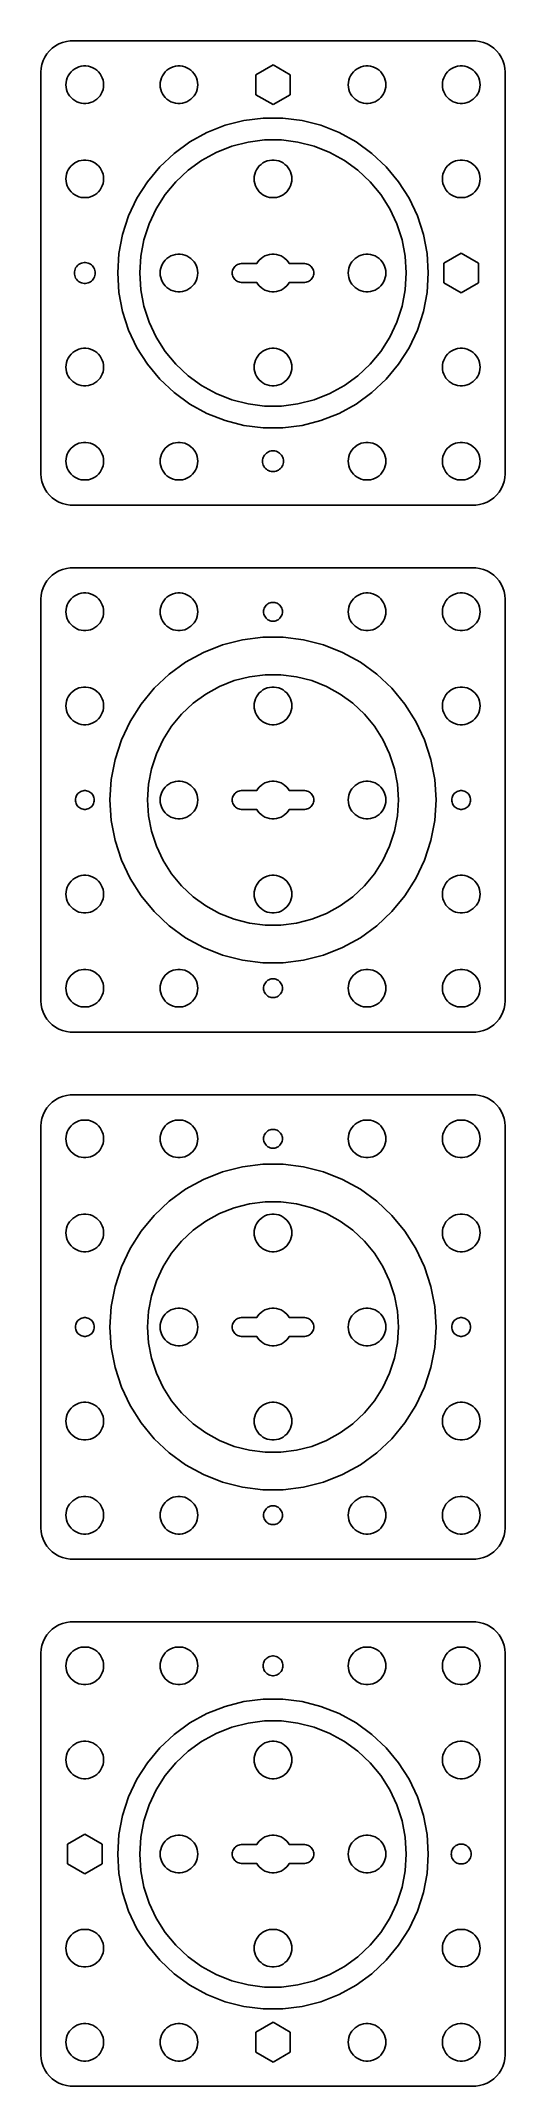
# Model space of a CAD drawing. Header units: metres. Extents: x -37 to 37, y -37 to 289.
import ezdxf

# ---------------------------------------------------------------- set-up
doc = ezdxf.new("R2010")
doc.units = ezdxf.units.M

msp = doc.modelspace()

# ---------------------------------------------------------------- linework, layer by layer
for p, q in [((-36.0451, 286.939), (-36.3815, 286.409)), ((-35.6448, 287.423), (-36.0451, 286.939)), ((-35.1871, 287.853), (-35.6448, 287.423)), ((-34.6791, 288.222), (-35.1871, 287.853)), ((-34.1289, 288.524), (-34.6791, 288.222)), ((-33.5451, 288.755), (-34.1289, 288.524)), ((-32.9369, 288.911), (-33.5451, 288.755)), ((-32.3139, 288.99), (-32.9369, 288.911)), ((32.3139, 288.99), (-32.3139, 288.99)), ((32.9369, 288.911), (32.3139, 288.99)), ((33.5451, 288.755), (32.9369, 288.911)), ((34.1289, 288.524), (33.5451, 288.755)), ((34.6791, 288.222), (34.1289, 288.524)), ((35.1871, 287.853), (34.6791, 288.222)), ((35.6448, 287.423), (35.1871, 287.853)), ((36.0451, 286.939), (35.6448, 287.423)), ((36.3815, 286.409), (36.0451, 286.939)), ((-36.9606, 284.627), (-37, 284)), ((-37, 284), (-37, 220)), ((-36.8429, 285.243), (-36.9606, 284.627)), ((-36.6489, 285.841), (-36.8429, 285.243)), ((-36.3815, 286.409), (-36.6489, 285.841)), ((-32.6289, 283.445), (-32.427, 283.763)), ((-32.427, 283.763), (-32.1869, 284.054)), ((-32.1869, 284.054), (-31.9123, 284.312)), ((-31.9123, 284.312), (-31.6075, 284.533)), ((-31.6075, 284.533), (-31.2773, 284.714)), ((-31.2773, 284.714), (-30.927, 284.853)), ((-30.927, 284.853), (-30.5621, 284.947)), ((-30.5621, 284.947), (-30.1884, 284.994)), ((-30.1884, 284.994), (-29.8116, 284.994)), ((-29.8116, 284.994), (-29.4379, 284.947)), ((-29.4379, 284.947), (-29.0729, 284.853)), ((-29.0729, 284.853), (-28.7227, 284.714)), ((-28.7227, 284.714), (-28.3925, 284.533)), ((-28.3925, 284.533), (-28.0877, 284.312)), ((-28.0877, 284.312), (-27.8131, 284.054)), ((-27.8131, 284.054), (-27.5729, 283.763)), ((-27.5729, 283.763), (-27.3711, 283.445)), ((-17.6289, 283.445), (-17.427, 283.763)), ((-17.427, 283.763), (-17.1869, 284.054)), ((-17.1869, 284.054), (-16.9123, 284.312)), ((-16.9123, 284.312), (-16.6075, 284.533)), ((-16.6075, 284.533), (-16.2773, 284.714)), ((-16.2773, 284.714), (-15.927, 284.853)), ((-15.927, 284.853), (-15.5621, 284.947)), ((-15.5621, 284.947), (-15.1884, 284.994)), ((-15.1884, 284.994), (-14.8116, 284.994)), ((-14.8116, 284.994), (-14.4379, 284.947)), ((-14.4379, 284.947), (-14.0729, 284.853)), ((-14.0729, 284.853), (-13.7227, 284.714)), ((-13.7227, 284.714), (-13.3925, 284.533)), ((-13.3925, 284.533), (-13.0877, 284.312)), ((-13.0877, 284.312), (-12.8131, 284.054)), ((-12.8131, 284.054), (-12.5729, 283.763)), ((-12.5729, 283.763), (-12.3711, 283.445)), ((-2.74832, 283.587), (0, 285.173)), ((0, 285.173), (2.74832, 283.587)), ((12.3711, 283.445), (12.5729, 283.763)), ((12.5729, 283.763), (12.8131, 284.054)), ((12.8131, 284.054), (13.0877, 284.312)), ((13.0877, 284.312), (13.3925, 284.533)), ((13.3925, 284.533), (13.7227, 284.714)), ((13.7227, 284.714), (14.0729, 284.853)), ((14.0729, 284.853), (14.4379, 284.947)), ((14.4379, 284.947), (14.8116, 284.994)), ((14.8116, 284.994), (15.1884, 284.994)), ((15.1884, 284.994), (15.5621, 284.947)), ((15.5621, 284.947), (15.927, 284.853)), ((15.927, 284.853), (16.2773, 284.714)), ((16.2773, 284.714), (16.6075, 284.533)), ((16.6075, 284.533), (16.9123, 284.312)), ((16.9123, 284.312), (17.1869, 284.054)), ((17.1869, 284.054), (17.427, 283.763)), ((17.427, 283.763), (17.6289, 283.445)), ((27.3711, 283.445), (27.5729, 283.763)), ((27.5729, 283.763), (27.8131, 284.054)), ((27.8131, 284.054), (28.0877, 284.312)), ((28.0877, 284.312), (28.3925, 284.533)), ((28.3925, 284.533), (28.7227, 284.714)), ((28.7227, 284.714), (29.0729, 284.853)), ((29.0729, 284.853), (29.4379, 284.947)), ((29.4379, 284.947), (29.8116, 284.994)), ((29.8116, 284.994), (30.1884, 284.994)), ((30.1884, 284.994), (30.5621, 284.947)), ((30.5621, 284.947), (30.927, 284.853)), ((30.927, 284.853), (31.2773, 284.714)), ((31.2773, 284.714), (31.6075, 284.533)), ((31.6075, 284.533), (31.9123, 284.312)), ((31.9123, 284.312), (32.1869, 284.054)), ((32.1869, 284.054), (32.427, 283.763)), ((32.427, 283.763), (32.6289, 283.445)), ((36.6489, 285.841), (36.3815, 286.409)), ((36.8429, 285.243), (36.6489, 285.841)), ((36.9606, 284.627), (36.8429, 285.243)), ((37, 284), (36.9606, 284.627)), ((37, 220), (37, 284)), ((-33, 282), (-32.9763, 282.376)), ((-32.9763, 281.624), (-33, 282)), ((-32.9763, 282.376), (-32.9057, 282.746)), ((-32.9057, 281.254), (-32.9763, 281.624)), ((-32.9057, 282.746), (-32.7893, 283.104)), ((-32.7893, 280.896), (-32.9057, 281.254)), ((-32.7893, 283.104), (-32.6289, 283.445)), ((-32.6289, 280.555), (-32.7893, 280.896)), ((-32.427, 280.237), (-32.6289, 280.555)), ((-27.3711, 280.555), (-27.5729, 280.237)), ((-27.3711, 283.445), (-27.2107, 283.104)), ((-27.2107, 280.896), (-27.3711, 280.555)), ((-27.2107, 283.104), (-27.0942, 282.746)), ((-27.0942, 281.254), (-27.2107, 280.896)), ((-27.0942, 282.746), (-27.0237, 282.376)), ((-27.0237, 281.624), (-27.0942, 281.254)), ((-27.0237, 282.376), (-27, 282)), ((-27, 282), (-27.0237, 281.624)), ((-18, 282), (-17.9763, 282.376)), ((-17.9763, 281.624), (-18, 282)), ((-17.9763, 282.376), (-17.9057, 282.746)), ((-17.9057, 281.254), (-17.9763, 281.624)), ((-17.9057, 282.746), (-17.7893, 283.104)), ((-17.7893, 280.896), (-17.9057, 281.254)), ((-17.7893, 283.104), (-17.6289, 283.445)), ((-17.6289, 280.555), (-17.7893, 280.896)), ((-17.427, 280.237), (-17.6289, 280.555)), ((-12.3711, 280.555), (-12.5729, 280.237)), ((-12.3711, 283.445), (-12.2107, 283.104)), ((-12.2107, 280.896), (-12.3711, 280.555)), ((-12.2107, 283.104), (-12.0942, 282.746)), ((-12.0942, 281.254), (-12.2107, 280.896)), ((-12.0942, 282.746), (-12.0237, 282.376)), ((-12.0237, 281.624), (-12.0942, 281.254)), ((-12.0237, 282.376), (-12, 282)), ((-12, 282), (-12.0237, 281.624)), ((-2.74832, 280.413), (-2.74832, 283.587)), ((0, 278.827), (-2.74832, 280.413)), ((2.74832, 280.413), (0, 278.827)), ((2.74832, 283.587), (2.74832, 280.413)), ((12, 282), (12.0237, 282.376)), ((12.0237, 281.624), (12, 282)), ((12.0237, 282.376), (12.0942, 282.746)), ((12.0942, 281.254), (12.0237, 281.624)), ((12.0942, 282.746), (12.2107, 283.104)), ((12.2107, 280.896), (12.0942, 281.254)), ((12.2107, 283.104), (12.3711, 283.445)), ((12.3711, 280.555), (12.2107, 280.896)), ((12.5729, 280.237), (12.3711, 280.555)), ((17.6289, 280.555), (17.427, 280.237)), ((17.6289, 283.445), (17.7893, 283.104)), ((17.7893, 280.896), (17.6289, 280.555)), ((17.7893, 283.104), (17.9057, 282.746)), ((17.9057, 281.254), (17.7893, 280.896)), ((17.9057, 282.746), (17.9763, 282.376)), ((17.9763, 281.624), (17.9057, 281.254)), ((17.9763, 282.376), (18, 282)), ((18, 282), (17.9763, 281.624)), ((27, 282), (27.0237, 282.376)), ((27.0237, 281.624), (27, 282)), ((27.0237, 282.376), (27.0942, 282.746)), ((27.0942, 281.254), (27.0237, 281.624)), ((27.0942, 282.746), (27.2107, 283.104)), ((27.2107, 280.896), (27.0942, 281.254)), ((27.2107, 283.104), (27.3711, 283.445)), ((27.3711, 280.555), (27.2107, 280.896)), ((27.5729, 280.237), (27.3711, 280.555)), ((32.6289, 280.555), (32.427, 280.237)), ((32.6289, 283.445), (32.7893, 283.104)), ((32.7893, 280.896), (32.6289, 280.555)), ((32.7893, 283.104), (32.9057, 282.746)), ((32.9057, 281.254), (32.7893, 280.896)), ((32.9057, 282.746), (32.9763, 282.376)), ((32.9763, 281.624), (32.9057, 281.254)), ((32.9763, 282.376), (33, 282)), ((33, 282), (32.9763, 281.624)), ((-32.1869, 279.946), (-32.427, 280.237)), ((-31.9123, 279.688), (-32.1869, 279.946)), ((-31.6075, 279.467), (-31.9123, 279.688)), ((-31.2773, 279.286), (-31.6075, 279.467)), ((-30.927, 279.147), (-31.2773, 279.286)), ((-30.5621, 279.053), (-30.927, 279.147)), ((-30.1884, 279.006), (-30.5621, 279.053)), ((-29.8116, 279.006), (-30.1884, 279.006)), ((-29.4379, 279.053), (-29.8116, 279.006)), ((-29.0729, 279.147), (-29.4379, 279.053)), ((-28.7227, 279.286), (-29.0729, 279.147)), ((-28.3925, 279.467), (-28.7227, 279.286)), ((-28.0877, 279.688), (-28.3925, 279.467)), ((-27.8131, 279.946), (-28.0877, 279.688)), ((-27.5729, 280.237), (-27.8131, 279.946)), ((-17.1869, 279.946), (-17.427, 280.237)), ((-16.9123, 279.688), (-17.1869, 279.946)), ((-16.6075, 279.467), (-16.9123, 279.688)), ((-16.2773, 279.286), (-16.6075, 279.467)), ((-15.927, 279.147), (-16.2773, 279.286)), ((-15.5621, 279.053), (-15.927, 279.147)), ((-15.1884, 279.006), (-15.5621, 279.053)), ((-14.8116, 279.006), (-15.1884, 279.006)), ((-14.4379, 279.053), (-14.8116, 279.006)), ((-14.0729, 279.147), (-14.4379, 279.053)), ((-13.7227, 279.286), (-14.0729, 279.147)), ((-13.3925, 279.467), (-13.7227, 279.286)), ((-13.0877, 279.688), (-13.3925, 279.467)), ((-12.8131, 279.946), (-13.0877, 279.688)), ((-12.5729, 280.237), (-12.8131, 279.946)), ((12.8131, 279.946), (12.5729, 280.237)), ((13.0877, 279.688), (12.8131, 279.946)), ((13.3925, 279.467), (13.0877, 279.688)), ((13.7227, 279.286), (13.3925, 279.467)), ((14.0729, 279.147), (13.7227, 279.286)), ((14.4379, 279.053), (14.0729, 279.147)), ((14.8116, 279.006), (14.4379, 279.053)), ((15.1884, 279.006), (14.8116, 279.006)), ((15.5621, 279.053), (15.1884, 279.006)), ((15.927, 279.147), (15.5621, 279.053)), ((16.2773, 279.286), (15.927, 279.147)), ((16.6075, 279.467), (16.2773, 279.286)), ((16.9123, 279.688), (16.6075, 279.467)), ((17.1869, 279.946), (16.9123, 279.688)), ((17.427, 280.237), (17.1869, 279.946)), ((27.8131, 279.946), (27.5729, 280.237)), ((28.0877, 279.688), (27.8131, 279.946)), ((28.3925, 279.467), (28.0877, 279.688)), ((28.7227, 279.286), (28.3925, 279.467)), ((29.0729, 279.147), (28.7227, 279.286)), ((29.4379, 279.053), (29.0729, 279.147)), ((29.8116, 279.006), (29.4379, 279.053)), ((30.1884, 279.006), (29.8116, 279.006)), ((30.5621, 279.053), (30.1884, 279.006)), ((30.927, 279.147), (30.5621, 279.053)), ((31.2773, 279.286), (30.927, 279.147)), ((31.6075, 279.467), (31.2773, 279.286)), ((31.9123, 279.688), (31.6075, 279.467)), ((32.1869, 279.946), (31.9123, 279.688)), ((32.427, 280.237), (32.1869, 279.946)), ((-13.2617, 272.897), (-10.538, 274.394)), ((-10.538, 274.394), (-7.64816, 275.539)), ((-7.64816, 275.539), (-4.63768, 276.312)), ((-4.63768, 276.312), (-1.55406, 276.701)), ((-1.55406, 276.701), (1.55406, 276.701)), ((1.55406, 276.701), (4.63768, 276.312)), ((4.63768, 276.312), (7.64816, 275.539)), ((7.64816, 275.539), (10.538, 274.394)), ((10.538, 274.394), (13.2617, 272.897)), ((-18.042, 268.943), (-15.7762, 271.07)), ((-15.7762, 271.07), (-13.2617, 272.897)), ((-9.04781, 271.228), (-11.3863, 269.942)), ((-6.5666, 272.21), (-9.04781, 271.228)), ((-3.98184, 272.874), (-6.5666, 272.21)), ((-1.33429, 273.208), (-3.98184, 272.874)), ((1.33429, 273.208), (-1.33429, 273.208)), ((3.98184, 272.874), (1.33429, 273.208)), ((6.5666, 272.21), (3.98184, 272.874)), ((9.04781, 271.228), (6.5666, 272.21)), ((11.3863, 269.942), (9.04781, 271.228)), ((13.2617, 272.897), (15.7762, 271.07)), ((15.7762, 271.07), (18.042, 268.943)), ((-33, 267), (-32.9763, 267.376)), ((-32.9763, 267.376), (-32.9057, 267.746)), ((-32.9057, 267.746), (-32.7893, 268.104)), ((-32.7893, 268.104), (-32.6289, 268.445)), ((-32.6289, 268.445), (-32.427, 268.763)), ((-32.427, 268.763), (-32.1869, 269.054)), ((-32.1869, 269.054), (-31.9123, 269.312)), ((-31.9123, 269.312), (-31.6075, 269.533)), ((-31.6075, 269.533), (-31.2773, 269.714)), ((-31.2773, 269.714), (-30.927, 269.853)), ((-30.927, 269.853), (-30.5621, 269.947)), ((-30.5621, 269.947), (-30.1884, 269.994)), ((-30.1884, 269.994), (-29.8116, 269.994)), ((-29.8116, 269.994), (-29.4379, 269.947)), ((-29.4379, 269.947), (-29.0729, 269.853)), ((-29.0729, 269.853), (-28.7227, 269.714)), ((-28.7227, 269.714), (-28.3925, 269.533)), ((-28.3925, 269.533), (-28.0877, 269.312)), ((-28.0877, 269.312), (-27.8131, 269.054)), ((-27.8131, 269.054), (-27.5729, 268.763)), ((-27.5729, 268.763), (-27.3711, 268.445)), ((-27.3711, 268.445), (-27.2107, 268.104)), ((-27.2107, 268.104), (-27.0942, 267.746)), ((-27.0942, 267.746), (-27.0237, 267.376)), ((-27.0237, 267.376), (-27, 267)), ((-20.0232, 266.548), (-18.042, 268.943)), ((-13.5453, 268.373), (-15.4906, 266.547)), ((-11.3863, 269.942), (-13.5453, 268.373)), ((-3, 267), (-2.97633, 267.376)), ((-2.97633, 267.376), (-2.90575, 267.746)), ((-2.90575, 267.746), (-2.78932, 268.104)), ((-2.78932, 268.104), (-2.62891, 268.445)), ((-2.62891, 268.445), (-2.42705, 268.763)), ((-2.42705, 268.763), (-2.1869, 269.054)), ((-2.1869, 269.054), (-1.91226, 269.312)), ((-1.91226, 269.312), (-1.60747, 269.533)), ((-1.60747, 269.533), (-1.27733, 269.714)), ((-1.27733, 269.714), (-0.927048, 269.853)), ((-0.927048, 269.853), (-0.562134, 269.947)), ((-0.562134, 269.947), (-0.18837, 269.994)), ((-0.18837, 269.994), (0.18837, 269.994)), ((0.18837, 269.994), (0.562134, 269.947)), ((0.562134, 269.947), (0.927048, 269.853)), ((0.927048, 269.853), (1.27733, 269.714)), ((1.27733, 269.714), (1.60747, 269.533)), ((1.60747, 269.533), (1.91226, 269.312)), ((1.91226, 269.312), (2.1869, 269.054)), ((2.1869, 269.054), (2.42705, 268.763)), ((2.42705, 268.763), (2.62891, 268.445)), ((2.62891, 268.445), (2.78932, 268.104)), ((2.78932, 268.104), (2.90575, 267.746)), ((2.90575, 267.746), (2.97633, 267.376)), ((2.97633, 267.376), (3, 267)), ((13.5453, 268.373), (11.3863, 269.942)), ((15.4906, 266.547), (13.5453, 268.373)), ((18.042, 268.943), (20.0232, 266.548)), ((27, 267), (27.0237, 267.376)), ((27.0237, 267.376), (27.0942, 267.746)), ((27.0942, 267.746), (27.2107, 268.104)), ((27.2107, 268.104), (27.3711, 268.445)), ((27.3711, 268.445), (27.5729, 268.763)), ((27.5729, 268.763), (27.8131, 269.054)), ((27.8131, 269.054), (28.0877, 269.312)), ((28.0877, 269.312), (28.3925, 269.533)), ((28.3925, 269.533), (28.7227, 269.714)), ((28.7227, 269.714), (29.0729, 269.853)), ((29.0729, 269.853), (29.4379, 269.947)), ((29.4379, 269.947), (29.8116, 269.994)), ((29.8116, 269.994), (30.1884, 269.994)), ((30.1884, 269.994), (30.5621, 269.947)), ((30.5621, 269.947), (30.927, 269.853)), ((30.927, 269.853), (31.2773, 269.714)), ((31.2773, 269.714), (31.6075, 269.533)), ((31.6075, 269.533), (31.9123, 269.312)), ((31.9123, 269.312), (32.1869, 269.054)), ((32.1869, 269.054), (32.427, 268.763)), ((32.427, 268.763), (32.6289, 268.445)), ((32.6289, 268.445), (32.7893, 268.104)), ((32.7893, 268.104), (32.9057, 267.746)), ((32.9057, 267.746), (32.9763, 267.376)), ((32.9763, 267.376), (33, 267)), ((-32.9763, 266.624), (-33, 267)), ((-32.9057, 266.254), (-32.9763, 266.624)), ((-32.7893, 265.896), (-32.9057, 266.254)), ((-32.6289, 265.555), (-32.7893, 265.896)), ((-32.427, 265.237), (-32.6289, 265.555)), ((-32.1869, 264.946), (-32.427, 265.237)), ((-31.9123, 264.688), (-32.1869, 264.946)), ((-31.6075, 264.467), (-31.9123, 264.688)), ((-31.2773, 264.286), (-31.6075, 264.467)), ((-30.927, 264.147), (-31.2773, 264.286)), ((-30.5621, 264.053), (-30.927, 264.147)), ((-30.1884, 264.006), (-30.5621, 264.053)), ((-29.4379, 264.053), (-29.8116, 264.006)), ((-29.0729, 264.147), (-29.4379, 264.053)), ((-28.7227, 264.286), (-29.0729, 264.147)), ((-28.3925, 264.467), (-28.7227, 264.286)), ((-28.0877, 264.688), (-28.3925, 264.467)), ((-27.8131, 264.946), (-28.0877, 264.688)), ((-27.5729, 265.237), (-27.8131, 264.946)), ((-27.3711, 265.555), (-27.5729, 265.237)), ((-27.2107, 265.896), (-27.3711, 265.555)), ((-27.0942, 266.254), (-27.2107, 265.896)), ((-27.0237, 266.624), (-27.0942, 266.254)), ((-27, 267), (-27.0237, 266.624)), ((-21.6886, 263.923), (-20.0232, 266.548)), ((-17.1916, 264.49), (-18.6215, 262.237)), ((-15.4906, 266.547), (-17.1916, 264.49)), ((-2.97633, 266.624), (-3, 267)), ((-2.90575, 266.254), (-2.97633, 266.624)), ((-2.78932, 265.896), (-2.90575, 266.254)), ((-2.62891, 265.555), (-2.78932, 265.896)), ((-2.42705, 265.237), (-2.62891, 265.555)), ((-2.1869, 264.946), (-2.42705, 265.237)), ((-1.91226, 264.688), (-2.1869, 264.946)), ((-1.60747, 264.467), (-1.91226, 264.688)), ((-1.27733, 264.286), (-1.60747, 264.467)), ((-0.927048, 264.147), (-1.27733, 264.286)), ((-0.562134, 264.053), (-0.927048, 264.147)), ((-0.18837, 264.006), (-0.562134, 264.053)), ((0.562134, 264.053), (0.18837, 264.006)), ((0.927048, 264.147), (0.562134, 264.053)), ((1.27733, 264.286), (0.927048, 264.147)), ((1.60747, 264.467), (1.27733, 264.286)), ((1.91226, 264.688), (1.60747, 264.467)), ((2.1869, 264.946), (1.91226, 264.688)), ((2.42705, 265.237), (2.1869, 264.946)), ((2.62891, 265.555), (2.42705, 265.237)), ((2.78932, 265.896), (2.62891, 265.555)), ((2.90575, 266.254), (2.78932, 265.896)), ((2.97633, 266.624), (2.90575, 266.254)), ((3, 267), (2.97633, 266.624)), ((17.1916, 264.49), (15.4906, 266.547)), ((18.6215, 262.237), (17.1916, 264.49)), ((20.0232, 266.548), (21.6886, 263.923)), ((27.0237, 266.624), (27, 267)), ((27.0942, 266.254), (27.0237, 266.624)), ((27.2107, 265.896), (27.0942, 266.254)), ((27.3711, 265.555), (27.2107, 265.896)), ((27.5729, 265.237), (27.3711, 265.555)), ((27.8131, 264.946), (27.5729, 265.237)), ((28.0877, 264.688), (27.8131, 264.946)), ((28.3925, 264.467), (28.0877, 264.688)), ((28.7227, 264.286), (28.3925, 264.467)), ((29.0729, 264.147), (28.7227, 264.286)), ((29.4379, 264.053), (29.0729, 264.147)), ((29.8116, 264.006), (29.4379, 264.053)), ((30.5621, 264.053), (30.1884, 264.006)), ((30.927, 264.147), (30.5621, 264.053)), ((31.2773, 264.286), (30.927, 264.147)), ((31.6075, 264.467), (31.2773, 264.286)), ((31.9123, 264.688), (31.6075, 264.467)), ((32.1869, 264.946), (31.9123, 264.688)), ((32.427, 265.237), (32.1869, 264.946)), ((32.6289, 265.555), (32.427, 265.237)), ((32.7893, 265.896), (32.6289, 265.555)), ((32.9057, 266.254), (32.7893, 265.896)), ((32.9763, 266.624), (32.9057, 266.254)), ((33, 267), (32.9763, 266.624)), ((-29.8116, 264.006), (-30.1884, 264.006)), ((-23.9724, 258.155), (-23.012, 261.111)), ((-23.012, 261.111), (-21.6886, 263.923)), ((-18.6215, 262.237), (-19.7577, 259.823)), ((0.18837, 264.006), (-0.18837, 264.006)), ((19.7577, 259.823), (18.6215, 262.237)), ((21.6886, 263.923), (23.012, 261.111)), ((23.012, 261.111), (23.9724, 258.155)), ((30.1884, 264.006), (29.8116, 264.006)), ((-24.5548, 255.102), (-23.9724, 258.155)), ((-19.7577, 259.823), (-20.5824, 257.285)), ((20.5824, 257.285), (19.7577, 259.823)), ((23.9724, 258.155), (24.5548, 255.102)), ((-24.75, 252), (-24.5548, 255.102)), ((-21.0824, 254.663), (-21.25, 252)), ((-20.5824, 257.285), (-21.0824, 254.663)), ((-17.1869, 254.054), (-16.9123, 254.312)), ((-16.9123, 254.312), (-16.6075, 254.533)), ((-16.6075, 254.533), (-16.2773, 254.714)), ((-16.2773, 254.714), (-15.927, 254.853)), ((-15.927, 254.853), (-15.5621, 254.947)), ((-15.5621, 254.947), (-15.1884, 254.994)), ((-15.1884, 254.994), (-14.8116, 254.994)), ((-14.8116, 254.994), (-14.4379, 254.947)), ((-14.4379, 254.947), (-14.0729, 254.853)), ((-14.0729, 254.853), (-13.7227, 254.714)), ((-13.7227, 254.714), (-13.3925, 254.533)), ((-13.3925, 254.533), (-13.0877, 254.312)), ((-13.0877, 254.312), (-12.8131, 254.054)), ((-2.1869, 254.054), (-1.91226, 254.312)), ((-1.91226, 254.312), (-1.60747, 254.533)), ((-1.60747, 254.533), (-1.27733, 254.714)), ((-1.27733, 254.714), (-0.927048, 254.853)), ((-0.927048, 254.853), (-0.562134, 254.947)), ((-0.562134, 254.947), (-0.18837, 254.994)), ((-0.18837, 254.994), (0.18837, 254.994)), ((0.18837, 254.994), (0.562134, 254.947)), ((0.562134, 254.947), (0.927048, 254.853)), ((0.927048, 254.853), (1.27733, 254.714)), ((1.27733, 254.714), (1.60747, 254.533)), ((1.60747, 254.533), (1.91226, 254.312)), ((1.91226, 254.312), (2.1869, 254.054)), ((12.8131, 254.054), (13.0877, 254.312)), ((13.0877, 254.312), (13.3925, 254.533)), ((13.3925, 254.533), (13.7227, 254.714)), ((13.7227, 254.714), (14.0729, 254.853)), ((14.0729, 254.853), (14.4379, 254.947)), ((14.4379, 254.947), (14.8116, 254.994)), ((14.8116, 254.994), (15.1884, 254.994)), ((15.1884, 254.994), (15.5621, 254.947)), ((15.5621, 254.947), (15.927, 254.853)), ((15.927, 254.853), (16.2773, 254.714)), ((16.2773, 254.714), (16.6075, 254.533)), ((16.6075, 254.533), (16.9123, 254.312)), ((16.9123, 254.312), (17.1869, 254.054)), ((21.0824, 254.663), (20.5824, 257.285)), ((21.25, 252), (21.0824, 254.663)), ((24.5548, 255.102), (24.75, 252)), ((27.2517, 253.587), (30, 255.173)), ((30, 255.173), (32.7483, 253.587)), ((-31.6647, 252), (-31.6516, 252.209)), ((-31.6516, 251.791), (-31.6647, 252)), ((-31.6516, 252.209), (-31.6124, 252.414)), ((-31.6124, 251.586), (-31.6516, 251.791)), ((-31.6124, 252.414), (-31.5478, 252.613)), ((-31.5478, 251.387), (-31.6124, 251.586)), ((-31.5478, 252.613), (-31.4588, 252.802)), ((-31.4588, 251.198), (-31.5478, 251.387)), ((-31.4588, 252.802), (-31.3468, 252.978)), ((-31.3468, 251.022), (-31.4588, 251.198)), ((-31.3468, 252.978), (-31.2135, 253.14)), ((-31.2135, 250.86), (-31.3468, 251.022)), ((-31.2135, 253.14), (-31.0611, 253.283)), ((-31.0611, 253.283), (-30.892, 253.406)), ((-30.892, 253.406), (-30.7088, 253.506)), ((-30.7088, 253.506), (-30.5144, 253.583)), ((-30.5144, 253.583), (-30.3119, 253.635)), ((-30.3119, 253.635), (-30.1045, 253.661)), ((-30.1045, 253.661), (-29.8955, 253.661)), ((-29.8955, 253.661), (-29.6881, 253.635)), ((-29.6881, 253.635), (-29.4856, 253.583)), ((-29.4856, 253.583), (-29.2912, 253.506)), ((-29.2912, 253.506), (-29.108, 253.406)), ((-29.108, 253.406), (-28.9389, 253.283)), ((-28.9389, 253.283), (-28.7865, 253.14)), ((-28.7865, 253.14), (-28.6532, 252.978)), ((-28.6532, 251.022), (-28.7865, 250.86)), ((-28.6532, 252.978), (-28.5412, 252.802)), ((-28.5412, 251.198), (-28.6532, 251.022)), ((-28.5412, 252.802), (-28.4522, 252.613)), ((-28.4522, 251.387), (-28.5412, 251.198)), ((-28.4522, 252.613), (-28.3876, 252.414)), ((-28.3876, 251.586), (-28.4522, 251.387)), ((-28.3876, 252.414), (-28.3484, 252.209)), ((-28.3484, 251.791), (-28.3876, 251.586)), ((-28.3484, 252.209), (-28.3353, 252)), ((-28.3353, 252), (-28.3484, 251.791)), ((-24.5548, 248.898), (-24.75, 252)), ((-21.25, 252), (-21.0824, 249.337)), ((-18, 252), (-17.9763, 252.376)), ((-17.9763, 251.624), (-18, 252)), ((-17.9763, 252.376), (-17.9057, 252.746)), ((-17.9057, 251.254), (-17.9763, 251.624)), ((-17.9057, 252.746), (-17.7893, 253.104)), ((-17.7893, 250.896), (-17.9057, 251.254)), ((-17.7893, 253.104), (-17.6289, 253.445)), ((-17.6289, 253.445), (-17.427, 253.763)), ((-17.427, 253.763), (-17.1869, 254.054)), ((-12.8131, 254.054), (-12.5729, 253.763)), ((-12.5729, 253.763), (-12.3711, 253.445)), ((-12.3711, 253.445), (-12.2107, 253.104)), ((-12.2107, 253.104), (-12.0942, 252.746)), ((-12.0942, 251.254), (-12.2107, 250.896)), ((-12.0942, 252.746), (-12.0237, 252.376)), ((-12.0237, 251.624), (-12.0942, 251.254)), ((-12.0237, 252.376), (-12, 252)), ((-12, 252), (-12.0237, 251.624)), ((-6.5, 252), (-6.48816, 252.188)), ((-6.48816, 251.812), (-6.5, 252)), ((-6.48816, 252.188), (-6.45287, 252.373)), ((-6.45287, 251.627), (-6.48816, 251.812)), ((-6.45287, 252.373), (-6.39465, 252.552)), ((-6.39465, 251.448), (-6.45287, 251.627)), ((-6.39465, 252.552), (-6.31445, 252.723)), ((-6.31445, 251.277), (-6.39465, 251.448)), ((-6.31445, 252.723), (-6.21352, 252.882)), ((-6.21352, 251.118), (-6.31445, 251.277)), ((-6.21352, 252.882), (-6.09344, 253.027)), ((-6.09344, 250.973), (-6.21352, 251.118)), ((-6.09344, 253.027), (-5.95613, 253.156)), ((-5.95613, 253.156), (-5.80373, 253.266)), ((-5.80373, 253.266), (-5.63866, 253.357)), ((-5.63866, 253.357), (-5.46352, 253.427)), ((-5.46352, 253.427), (-5.28107, 253.473)), ((-5.28107, 253.473), (-5.09418, 253.497)), ((-5.09418, 253.497), (-2.59605, 253.497)), ((-2.59605, 253.497), (-2.42705, 253.763)), ((-2.42705, 253.763), (-2.1869, 254.054)), ((2.1869, 254.054), (2.42705, 253.763)), ((2.42705, 253.763), (2.59605, 253.497)), ((2.59605, 253.497), (5.09418, 253.497)), ((5.09418, 253.497), (5.28107, 253.473)), ((5.28107, 253.473), (5.46352, 253.427)), ((5.46352, 253.427), (5.63866, 253.357)), ((5.63866, 253.357), (5.80373, 253.266)), ((5.80373, 253.266), (5.95613, 253.156)), ((5.95613, 253.156), (6.09344, 253.027)), ((6.09344, 253.027), (6.21352, 252.882)), ((6.21352, 251.118), (6.09344, 250.973)), ((6.21352, 252.882), (6.31445, 252.723)), ((6.31445, 251.277), (6.21352, 251.118)), ((6.31445, 252.723), (6.39465, 252.552)), ((6.39465, 251.448), (6.31445, 251.277)), ((6.39465, 252.552), (6.45287, 252.373)), ((6.45287, 251.627), (6.39465, 251.448)), ((6.45287, 252.373), (6.48816, 252.188)), ((6.48816, 251.812), (6.45287, 251.627)), ((6.48816, 252.188), (6.5, 252)), ((6.5, 252), (6.48816, 251.812)), ((12, 252), (12.0237, 252.376)), ((12.0237, 251.624), (12, 252)), ((12.0237, 252.376), (12.0942, 252.746)), ((12.0942, 251.254), (12.0237, 251.624)), ((12.0942, 252.746), (12.2107, 253.104)), ((12.2107, 250.896), (12.0942, 251.254)), ((12.2107, 253.104), (12.3711, 253.445)), ((12.3711, 253.445), (12.5729, 253.763)), ((12.5729, 253.763), (12.8131, 254.054)), ((17.1869, 254.054), (17.427, 253.763)), ((17.427, 253.763), (17.6289, 253.445)), ((17.6289, 253.445), (17.7893, 253.104)), ((17.7893, 253.104), (17.9057, 252.746)), ((17.9057, 251.254), (17.7893, 250.896)), ((17.9057, 252.746), (17.9763, 252.376)), ((17.9763, 251.624), (17.9057, 251.254)), ((17.9763, 252.376), (18, 252)), ((18, 252), (17.9763, 251.624)), ((21.0824, 249.337), (21.25, 252)), ((24.75, 252), (24.5548, 248.898)), ((27.2517, 250.413), (27.2517, 253.587)), ((32.7483, 253.587), (32.7483, 250.413)), ((-31.0611, 250.717), (-31.2135, 250.86)), ((-30.892, 250.594), (-31.0611, 250.717)), ((-30.7088, 250.494), (-30.892, 250.594)), ((-30.5144, 250.417), (-30.7088, 250.494)), ((-30.3119, 250.365), (-30.5144, 250.417)), ((-30.1045, 250.339), (-30.3119, 250.365)), ((-29.8955, 250.339), (-30.1045, 250.339)), ((-29.6881, 250.365), (-29.8955, 250.339)), ((-29.4856, 250.417), (-29.6881, 250.365)), ((-29.2912, 250.494), (-29.4856, 250.417)), ((-29.108, 250.594), (-29.2912, 250.494)), ((-28.9389, 250.717), (-29.108, 250.594)), ((-28.7865, 250.86), (-28.9389, 250.717)), ((-23.9724, 245.845), (-24.5548, 248.898)), ((-21.0824, 249.337), (-20.5824, 246.715)), ((-17.6289, 250.555), (-17.7893, 250.896)), ((-17.427, 250.237), (-17.6289, 250.555)), ((-17.1869, 249.946), (-17.427, 250.237)), ((-16.9123, 249.688), (-17.1869, 249.946)), ((-16.6075, 249.467), (-16.9123, 249.688)), ((-16.2773, 249.286), (-16.6075, 249.467)), ((-15.927, 249.147), (-16.2773, 249.286)), ((-15.5621, 249.053), (-15.927, 249.147)), ((-15.1884, 249.006), (-15.5621, 249.053)), ((-14.8116, 249.006), (-15.1884, 249.006)), ((-14.4379, 249.053), (-14.8116, 249.006)), ((-14.0729, 249.147), (-14.4379, 249.053)), ((-13.7227, 249.286), (-14.0729, 249.147)), ((-13.3925, 249.467), (-13.7227, 249.286)), ((-13.0877, 249.688), (-13.3925, 249.467)), ((-12.8131, 249.946), (-13.0877, 249.688)), ((-12.5729, 250.237), (-12.8131, 249.946)), ((-12.3711, 250.555), (-12.5729, 250.237)), ((-12.2107, 250.896), (-12.3711, 250.555)), ((-5.95613, 250.844), (-6.09344, 250.973)), ((-5.80373, 250.734), (-5.95613, 250.844)), ((-5.63866, 250.643), (-5.80373, 250.734)), ((-5.46352, 250.573), (-5.63866, 250.643)), ((-5.28107, 250.527), (-5.46352, 250.573)), ((-5.09418, 250.503), (-5.28107, 250.527)), ((-2.59605, 250.503), (-5.09418, 250.503)), ((-2.42705, 250.237), (-2.59605, 250.503)), ((-2.1869, 249.946), (-2.42705, 250.237)), ((-1.91226, 249.688), (-2.1869, 249.946)), ((-1.60747, 249.467), (-1.91226, 249.688)), ((-1.27733, 249.286), (-1.60747, 249.467)), ((-0.927048, 249.147), (-1.27733, 249.286)), ((-0.562134, 249.053), (-0.927048, 249.147)), ((-0.18837, 249.006), (-0.562134, 249.053)), ((0.18837, 249.006), (-0.18837, 249.006)), ((0.562134, 249.053), (0.18837, 249.006)), ((0.927048, 249.147), (0.562134, 249.053)), ((1.27733, 249.286), (0.927048, 249.147)), ((1.60747, 249.467), (1.27733, 249.286)), ((1.91226, 249.688), (1.60747, 249.467)), ((2.1869, 249.946), (1.91226, 249.688)), ((2.42705, 250.237), (2.1869, 249.946)), ((2.59605, 250.503), (2.42705, 250.237)), ((5.09418, 250.503), (2.59605, 250.503)), ((5.28107, 250.527), (5.09418, 250.503)), ((5.46352, 250.573), (5.28107, 250.527)), ((5.63866, 250.643), (5.46352, 250.573)), ((5.80373, 250.734), (5.63866, 250.643)), ((5.95613, 250.844), (5.80373, 250.734)), ((6.09344, 250.973), (5.95613, 250.844)), ((12.3711, 250.555), (12.2107, 250.896)), ((12.5729, 250.237), (12.3711, 250.555)), ((12.8131, 249.946), (12.5729, 250.237)), ((13.0877, 249.688), (12.8131, 249.946)), ((13.3925, 249.467), (13.0877, 249.688)), ((13.7227, 249.286), (13.3925, 249.467)), ((14.0729, 249.147), (13.7227, 249.286)), ((14.4379, 249.053), (14.0729, 249.147)), ((14.8116, 249.006), (14.4379, 249.053)), ((15.1884, 249.006), (14.8116, 249.006)), ((15.5621, 249.053), (15.1884, 249.006)), ((15.927, 249.147), (15.5621, 249.053)), ((16.2773, 249.286), (15.927, 249.147)), ((16.6075, 249.467), (16.2773, 249.286)), ((16.9123, 249.688), (16.6075, 249.467)), ((17.1869, 249.946), (16.9123, 249.688)), ((17.427, 250.237), (17.1869, 249.946)), ((17.6289, 250.555), (17.427, 250.237)), ((17.7893, 250.896), (17.6289, 250.555)), ((20.5824, 246.715), (21.0824, 249.337)), ((24.5548, 248.898), (23.9724, 245.845)), ((30, 248.827), (27.2517, 250.413)), ((32.7483, 250.413), (30, 248.827)), ((-23.012, 242.889), (-23.9724, 245.845)), ((-20.5824, 246.715), (-19.7577, 244.177)), ((19.7577, 244.177), (20.5824, 246.715)), ((23.9724, 245.845), (23.012, 242.889)), ((-21.6886, 240.077), (-23.012, 242.889)), ((-19.7577, 244.177), (-18.6215, 241.763)), ((-18.6215, 241.763), (-17.1916, 239.51)), ((17.1916, 239.51), (18.6215, 241.763)), ((18.6215, 241.763), (19.7577, 244.177)), ((23.012, 242.889), (21.6886, 240.077)), ((-32.9057, 237.746), (-32.7893, 238.104)), ((-32.7893, 238.104), (-32.6289, 238.445)), ((-32.6289, 238.445), (-32.427, 238.763)), ((-32.427, 238.763), (-32.1869, 239.054)), ((-32.1869, 239.054), (-31.9123, 239.312)), ((-31.9123, 239.312), (-31.6075, 239.533)), ((-31.6075, 239.533), (-31.2773, 239.714)), ((-31.2773, 239.714), (-30.927, 239.853)), ((-30.927, 239.853), (-30.5621, 239.947)), ((-30.5621, 239.947), (-30.1884, 239.994)), ((-30.1884, 239.994), (-29.8116, 239.994)), ((-29.8116, 239.994), (-29.4379, 239.947)), ((-29.4379, 239.947), (-29.0729, 239.853)), ((-29.0729, 239.853), (-28.7227, 239.714)), ((-28.7227, 239.714), (-28.3925, 239.533)), ((-28.3925, 239.533), (-28.0877, 239.312)), ((-28.0877, 239.312), (-27.8131, 239.054)), ((-27.8131, 239.054), (-27.5729, 238.763)), ((-27.5729, 238.763), (-27.3711, 238.445)), ((-27.3711, 238.445), (-27.2107, 238.104)), ((-27.2107, 238.104), (-27.0942, 237.746)), ((-20.0232, 237.452), (-21.6886, 240.077)), ((-17.1916, 239.51), (-15.4906, 237.453)), ((-2.90575, 237.746), (-2.78932, 238.104)), ((-2.78932, 238.104), (-2.62891, 238.445)), ((-2.62891, 238.445), (-2.42705, 238.763)), ((-2.42705, 238.763), (-2.1869, 239.054)), ((-2.1869, 239.054), (-1.91226, 239.312)), ((-1.91226, 239.312), (-1.60747, 239.533)), ((-1.60747, 239.533), (-1.27733, 239.714)), ((-1.27733, 239.714), (-0.927048, 239.853)), ((-0.927048, 239.853), (-0.562134, 239.947)), ((-0.562134, 239.947), (-0.18837, 239.994)), ((-0.18837, 239.994), (0.18837, 239.994)), ((0.18837, 239.994), (0.562134, 239.947)), ((0.562134, 239.947), (0.927048, 239.853)), ((0.927048, 239.853), (1.27733, 239.714)), ((1.27733, 239.714), (1.60747, 239.533)), ((1.60747, 239.533), (1.91226, 239.312)), ((1.91226, 239.312), (2.1869, 239.054)), ((2.1869, 239.054), (2.42705, 238.763)), ((2.42705, 238.763), (2.62891, 238.445)), ((2.62891, 238.445), (2.78932, 238.104)), ((2.78932, 238.104), (2.90575, 237.746)), ((15.4906, 237.453), (17.1916, 239.51)), ((21.6886, 240.077), (20.0232, 237.452)), ((27.0942, 237.746), (27.2107, 238.104)), ((27.2107, 238.104), (27.3711, 238.445)), ((27.3711, 238.445), (27.5729, 238.763)), ((27.5729, 238.763), (27.8131, 239.054)), ((27.8131, 239.054), (28.0877, 239.312)), ((28.0877, 239.312), (28.3925, 239.533)), ((28.3925, 239.533), (28.7227, 239.714)), ((28.7227, 239.714), (29.0729, 239.853)), ((29.0729, 239.853), (29.4379, 239.947)), ((29.4379, 239.947), (29.8116, 239.994)), ((29.8116, 239.994), (30.1884, 239.994)), ((30.1884, 239.994), (30.5621, 239.947)), ((30.5621, 239.947), (30.927, 239.853)), ((30.927, 239.853), (31.2773, 239.714)), ((31.2773, 239.714), (31.6075, 239.533)), ((31.6075, 239.533), (31.9123, 239.312)), ((31.9123, 239.312), (32.1869, 239.054)), ((32.1869, 239.054), (32.427, 238.763)), ((32.427, 238.763), (32.6289, 238.445)), ((32.6289, 238.445), (32.7893, 238.104)), ((32.7893, 238.104), (32.9057, 237.746)), ((-33, 237), (-32.9763, 237.376)), ((-32.9763, 236.624), (-33, 237)), ((-32.9763, 237.376), (-32.9057, 237.746)), ((-32.9057, 236.254), (-32.9763, 236.624)), ((-32.7893, 235.896), (-32.9057, 236.254)), ((-32.6289, 235.555), (-32.7893, 235.896)), ((-32.427, 235.237), (-32.6289, 235.555)), ((-32.1869, 234.946), (-32.427, 235.237)), ((-31.9123, 234.688), (-32.1869, 234.946)), ((-27.8131, 234.946), (-28.0877, 234.688)), ((-27.5729, 235.237), (-27.8131, 234.946)), ((-27.3711, 235.555), (-27.5729, 235.237)), ((-27.2107, 235.896), (-27.3711, 235.555)), ((-27.0942, 236.254), (-27.2107, 235.896)), ((-27.0942, 237.746), (-27.0237, 237.376)), ((-27.0237, 236.624), (-27.0942, 236.254)), ((-27.0237, 237.376), (-27, 237)), ((-27, 237), (-27.0237, 236.624)), ((-18.042, 235.057), (-20.0232, 237.452)), ((-15.7762, 232.93), (-18.042, 235.057)), ((-15.4906, 237.453), (-13.5453, 235.627)), ((-13.5453, 235.627), (-11.3863, 234.058)), ((-3, 237), (-2.97633, 237.376)), ((-2.97633, 236.624), (-3, 237)), ((-2.97633, 237.376), (-2.90575, 237.746)), ((-2.90575, 236.254), (-2.97633, 236.624)), ((-2.78932, 235.896), (-2.90575, 236.254)), ((-2.62891, 235.555), (-2.78932, 235.896)), ((-2.42705, 235.237), (-2.62891, 235.555)), ((-2.1869, 234.946), (-2.42705, 235.237)), ((-1.91226, 234.688), (-2.1869, 234.946)), ((2.1869, 234.946), (1.91226, 234.688)), ((2.42705, 235.237), (2.1869, 234.946)), ((2.62891, 235.555), (2.42705, 235.237)), ((2.78932, 235.896), (2.62891, 235.555)), ((2.90575, 236.254), (2.78932, 235.896)), ((2.90575, 237.746), (2.97633, 237.376)), ((2.97633, 236.624), (2.90575, 236.254)), ((2.97633, 237.376), (3, 237)), ((3, 237), (2.97633, 236.624)), ((11.3863, 234.058), (13.5453, 235.627)), ((13.5453, 235.627), (15.4906, 237.453)), ((18.042, 235.057), (15.7762, 232.93)), ((20.0232, 237.452), (18.042, 235.057)), ((27, 237), (27.0237, 237.376)), ((27.0237, 236.624), (27, 237)), ((27.0237, 237.376), (27.0942, 237.746)), ((27.0942, 236.254), (27.0237, 236.624)), ((27.2107, 235.896), (27.0942, 236.254)), ((27.3711, 235.555), (27.2107, 235.896)), ((27.5729, 235.237), (27.3711, 235.555)), ((27.8131, 234.946), (27.5729, 235.237)), ((28.0877, 234.688), (27.8131, 234.946)), ((32.1869, 234.946), (31.9123, 234.688)), ((32.427, 235.237), (32.1869, 234.946)), ((32.6289, 235.555), (32.427, 235.237)), ((32.7893, 235.896), (32.6289, 235.555)), ((32.9057, 236.254), (32.7893, 235.896)), ((32.9057, 237.746), (32.9763, 237.376)), ((32.9763, 236.624), (32.9057, 236.254)), ((32.9763, 237.376), (33, 237)), ((33, 237), (32.9763, 236.624)), ((-31.6075, 234.467), (-31.9123, 234.688)), ((-31.2773, 234.286), (-31.6075, 234.467)), ((-30.927, 234.147), (-31.2773, 234.286)), ((-30.5621, 234.053), (-30.927, 234.147)), ((-30.1884, 234.006), (-30.5621, 234.053)), ((-29.8116, 234.006), (-30.1884, 234.006)), ((-29.4379, 234.053), (-29.8116, 234.006)), ((-29.0729, 234.147), (-29.4379, 234.053)), ((-28.7227, 234.286), (-29.0729, 234.147)), ((-28.3925, 234.467), (-28.7227, 234.286)), ((-28.0877, 234.688), (-28.3925, 234.467)), ((-13.2617, 231.103), (-15.7762, 232.93)), ((-11.3863, 234.058), (-9.04781, 232.772)), ((-9.04781, 232.772), (-6.5666, 231.79)), ((-6.5666, 231.79), (-3.98184, 231.126)), ((-1.60747, 234.467), (-1.91226, 234.688)), ((-1.27733, 234.286), (-1.60747, 234.467)), ((-0.927048, 234.147), (-1.27733, 234.286)), ((-0.562134, 234.053), (-0.927048, 234.147)), ((-0.18837, 234.006), (-0.562134, 234.053)), ((0.18837, 234.006), (-0.18837, 234.006)), ((0.562134, 234.053), (0.18837, 234.006)), ((0.927048, 234.147), (0.562134, 234.053)), ((1.27733, 234.286), (0.927048, 234.147)), ((1.60747, 234.467), (1.27733, 234.286)), ((1.91226, 234.688), (1.60747, 234.467)), ((3.98184, 231.126), (6.5666, 231.79)), ((6.5666, 231.79), (9.04781, 232.772)), ((9.04781, 232.772), (11.3863, 234.058)), ((15.7762, 232.93), (13.2617, 231.103)), ((28.3925, 234.467), (28.0877, 234.688)), ((28.7227, 234.286), (28.3925, 234.467)), ((29.0729, 234.147), (28.7227, 234.286)), ((29.4379, 234.053), (29.0729, 234.147)), ((29.8116, 234.006), (29.4379, 234.053)), ((30.1884, 234.006), (29.8116, 234.006)), ((30.5621, 234.053), (30.1884, 234.006)), ((30.927, 234.147), (30.5621, 234.053)), ((31.2773, 234.286), (30.927, 234.147)), ((31.6075, 234.467), (31.2773, 234.286)), ((31.9123, 234.688), (31.6075, 234.467)), ((-10.538, 229.606), (-13.2617, 231.103)), ((-7.64816, 228.461), (-10.538, 229.606)), ((-4.63768, 227.688), (-7.64816, 228.461)), ((-3.98184, 231.126), (-1.33429, 230.792)), ((-1.33429, 230.792), (1.33429, 230.792)), ((1.33429, 230.792), (3.98184, 231.126)), ((7.64816, 228.461), (4.63768, 227.688)), ((10.538, 229.606), (7.64816, 228.461)), ((13.2617, 231.103), (10.538, 229.606)), ((-30.927, 224.853), (-30.5621, 224.947)), ((-30.5621, 224.947), (-30.1884, 224.994)), ((-30.1884, 224.994), (-29.8116, 224.994)), ((-29.8116, 224.994), (-29.4379, 224.947)), ((-29.4379, 224.947), (-29.0729, 224.853)), ((-15.927, 224.853), (-15.5621, 224.947)), ((-15.5621, 224.947), (-15.1884, 224.994)), ((-15.1884, 224.994), (-14.8116, 224.994)), ((-14.8116, 224.994), (-14.4379, 224.947)), ((-14.4379, 224.947), (-14.0729, 224.853)), ((-1.55406, 227.299), (-4.63768, 227.688)), ((1.55406, 227.299), (-1.55406, 227.299)), ((4.63768, 227.688), (1.55406, 227.299)), ((14.0729, 224.853), (14.4379, 224.947)), ((14.4379, 224.947), (14.8116, 224.994)), ((14.8116, 224.994), (15.1884, 224.994)), ((15.1884, 224.994), (15.5621, 224.947)), ((15.5621, 224.947), (15.927, 224.853)), ((29.0729, 224.853), (29.4379, 224.947)), ((29.4379, 224.947), (29.8116, 224.994)), ((29.8116, 224.994), (30.1884, 224.994)), ((30.1884, 224.994), (30.5621, 224.947)), ((30.5621, 224.947), (30.927, 224.853)), ((-33, 222), (-32.9763, 222.376)), ((-32.9763, 221.624), (-33, 222)), ((-32.9763, 222.376), (-32.9057, 222.746)), ((-32.9057, 222.746), (-32.7893, 223.104)), ((-32.7893, 223.104), (-32.6289, 223.445)), ((-32.6289, 223.445), (-32.427, 223.763)), ((-32.427, 223.763), (-32.1869, 224.054)), ((-32.1869, 224.054), (-31.9123, 224.312)), ((-31.9123, 224.312), (-31.6075, 224.533)), ((-31.6075, 224.533), (-31.2773, 224.714)), ((-31.2773, 224.714), (-30.927, 224.853)), ((-29.0729, 224.853), (-28.7227, 224.714)), ((-28.7227, 224.714), (-28.3925, 224.533)), ((-28.3925, 224.533), (-28.0877, 224.312)), ((-28.0877, 224.312), (-27.8131, 224.054)), ((-27.8131, 224.054), (-27.5729, 223.763)), ((-27.5729, 223.763), (-27.3711, 223.445)), ((-27.3711, 223.445), (-27.2107, 223.104)), ((-27.2107, 223.104), (-27.0942, 222.746)), ((-27.0942, 222.746), (-27.0237, 222.376)), ((-27.0237, 222.376), (-27, 222)), ((-27, 222), (-27.0237, 221.624)), ((-18, 222), (-17.9763, 222.376)), ((-17.9763, 221.624), (-18, 222)), ((-17.9763, 222.376), (-17.9057, 222.746)), ((-17.9057, 222.746), (-17.7893, 223.104)), ((-17.7893, 223.104), (-17.6289, 223.445)), ((-17.6289, 223.445), (-17.427, 223.763)), ((-17.427, 223.763), (-17.1869, 224.054)), ((-17.1869, 224.054), (-16.9123, 224.312)), ((-16.9123, 224.312), (-16.6075, 224.533)), ((-16.6075, 224.533), (-16.2773, 224.714)), ((-16.2773, 224.714), (-15.927, 224.853)), ((-14.0729, 224.853), (-13.7227, 224.714)), ((-13.7227, 224.714), (-13.3925, 224.533)), ((-13.3925, 224.533), (-13.0877, 224.312)), ((-13.0877, 224.312), (-12.8131, 224.054)), ((-12.8131, 224.054), (-12.5729, 223.763)), ((-12.5729, 223.763), (-12.3711, 223.445)), ((-12.3711, 223.445), (-12.2107, 223.104)), ((-12.2107, 223.104), (-12.0942, 222.746)), ((-12.0942, 222.746), (-12.0237, 222.376)), ((-12.0237, 222.376), (-12, 222)), ((-12, 222), (-12.0237, 221.624)), ((-1.6647, 222), (-1.65157, 222.209)), ((-1.65157, 221.791), (-1.6647, 222)), ((-1.65157, 222.209), (-1.6124, 222.414)), ((-1.6124, 221.586), (-1.65157, 221.791)), ((-1.6124, 222.414), (-1.54779, 222.613)), ((-1.54779, 222.613), (-1.45879, 222.802)), ((-1.45879, 222.802), (-1.34677, 222.979)), ((-1.34677, 222.979), (-1.21352, 223.14)), ((-1.21352, 223.14), (-1.06111, 223.283)), ((-1.06111, 223.283), (-0.891983, 223.406)), ((-0.891983, 223.406), (-0.708786, 223.506)), ((-0.708786, 223.506), (-0.51442, 223.583)), ((-0.51442, 223.583), (-0.31192, 223.635)), ((-0.31192, 223.635), (-0.104523, 223.661)), ((-0.104523, 223.661), (0.104523, 223.661)), ((0.104523, 223.661), (0.31192, 223.635)), ((0.31192, 223.635), (0.51442, 223.583)), ((0.51442, 223.583), (0.708786, 223.506)), ((0.708786, 223.506), (0.891983, 223.406)), ((0.891983, 223.406), (1.06111, 223.283)), ((1.06111, 223.283), (1.21352, 223.14)), ((1.21352, 223.14), (1.34677, 222.979)), ((1.34677, 222.979), (1.45879, 222.802)), ((1.45879, 222.802), (1.54779, 222.613)), ((1.54779, 222.613), (1.6124, 222.414)), ((1.6124, 222.414), (1.65157, 222.209)), ((1.65157, 221.791), (1.6124, 221.586)), ((1.65157, 222.209), (1.6647, 222)), ((1.6647, 222), (1.65157, 221.791)), ((12, 222), (12.0237, 222.376)), ((12.0237, 221.624), (12, 222)), ((12.0237, 222.376), (12.0942, 222.746)), ((12.0942, 222.746), (12.2107, 223.104)), ((12.2107, 223.104), (12.3711, 223.445)), ((12.3711, 223.445), (12.5729, 223.763)), ((12.5729, 223.763), (12.8131, 224.054)), ((12.8131, 224.054), (13.0877, 224.312)), ((13.0877, 224.312), (13.3925, 224.533)), ((13.3925, 224.533), (13.7227, 224.714)), ((13.7227, 224.714), (14.0729, 224.853)), ((15.927, 224.853), (16.2773, 224.714)), ((16.2773, 224.714), (16.6075, 224.533)), ((16.6075, 224.533), (16.9123, 224.312)), ((16.9123, 224.312), (17.1869, 224.054)), ((17.1869, 224.054), (17.427, 223.763)), ((17.427, 223.763), (17.6289, 223.445)), ((17.6289, 223.445), (17.7893, 223.104)), ((17.7893, 223.104), (17.9057, 222.746)), ((17.9057, 222.746), (17.9763, 222.376)), ((17.9763, 222.376), (18, 222)), ((18, 222), (17.9763, 221.624)), ((27, 222), (27.0237, 222.376)), ((27.0237, 221.624), (27, 222)), ((27.0237, 222.376), (27.0942, 222.746)), ((27.0942, 222.746), (27.2107, 223.104)), ((27.2107, 223.104), (27.3711, 223.445)), ((27.3711, 223.445), (27.5729, 223.763)), ((27.5729, 223.763), (27.8131, 224.054)), ((27.8131, 224.054), (28.0877, 224.312)), ((28.0877, 224.312), (28.3925, 224.533)), ((28.3925, 224.533), (28.7227, 224.714)), ((28.7227, 224.714), (29.0729, 224.853)), ((30.927, 224.853), (31.2773, 224.714)), ((31.2773, 224.714), (31.6075, 224.533)), ((31.6075, 224.533), (31.9123, 224.312)), ((31.9123, 224.312), (32.1869, 224.054)), ((32.1869, 224.054), (32.427, 223.763)), ((32.427, 223.763), (32.6289, 223.445)), ((32.6289, 223.445), (32.7893, 223.104)), ((32.7893, 223.104), (32.9057, 222.746)), ((32.9057, 222.746), (32.9763, 222.376)), ((32.9763, 222.376), (33, 222)), ((33, 222), (32.9763, 221.624)), ((-37, 220), (-36.9606, 219.373)), ((-36.9606, 219.373), (-36.8429, 218.757)), ((-36.8429, 218.757), (-36.6489, 218.159)), ((-32.9057, 221.254), (-32.9763, 221.624)), ((-32.7893, 220.896), (-32.9057, 221.254)), ((-32.6289, 220.555), (-32.7893, 220.896)), ((-32.427, 220.237), (-32.6289, 220.555)), ((-32.1869, 219.946), (-32.427, 220.237)), ((-31.9123, 219.688), (-32.1869, 219.946)), ((-31.6075, 219.467), (-31.9123, 219.688)), ((-31.2773, 219.286), (-31.6075, 219.467)), ((-30.927, 219.147), (-31.2773, 219.286)), ((-30.5621, 219.053), (-30.927, 219.147)), ((-30.1884, 219.006), (-30.5621, 219.053)), ((-29.8116, 219.006), (-30.1884, 219.006)), ((-29.4379, 219.053), (-29.8116, 219.006)), ((-29.0729, 219.147), (-29.4379, 219.053)), ((-28.7227, 219.286), (-29.0729, 219.147)), ((-28.3925, 219.467), (-28.7227, 219.286)), ((-28.0877, 219.688), (-28.3925, 219.467)), ((-27.8131, 219.946), (-28.0877, 219.688)), ((-27.5729, 220.237), (-27.8131, 219.946)), ((-27.3711, 220.555), (-27.5729, 220.237)), ((-27.2107, 220.896), (-27.3711, 220.555)), ((-27.0942, 221.254), (-27.2107, 220.896)), ((-27.0237, 221.624), (-27.0942, 221.254)), ((-17.9057, 221.254), (-17.9763, 221.624)), ((-17.7893, 220.896), (-17.9057, 221.254)), ((-17.6289, 220.555), (-17.7893, 220.896)), ((-17.427, 220.237), (-17.6289, 220.555)), ((-17.1869, 219.946), (-17.427, 220.237)), ((-16.9123, 219.688), (-17.1869, 219.946)), ((-16.6075, 219.467), (-16.9123, 219.688)), ((-16.2773, 219.286), (-16.6075, 219.467)), ((-15.927, 219.147), (-16.2773, 219.286)), ((-15.5621, 219.053), (-15.927, 219.147)), ((-15.1884, 219.006), (-15.5621, 219.053)), ((-14.8116, 219.006), (-15.1884, 219.006)), ((-14.4379, 219.053), (-14.8116, 219.006)), ((-14.0729, 219.147), (-14.4379, 219.053)), ((-13.7227, 219.286), (-14.0729, 219.147)), ((-13.3925, 219.467), (-13.7227, 219.286)), ((-13.0877, 219.688), (-13.3925, 219.467)), ((-12.8131, 219.946), (-13.0877, 219.688)), ((-12.5729, 220.237), (-12.8131, 219.946)), ((-12.3711, 220.555), (-12.5729, 220.237)), ((-12.2107, 220.896), (-12.3711, 220.555)), ((-12.0942, 221.254), (-12.2107, 220.896)), ((-12.0237, 221.624), (-12.0942, 221.254)), ((-1.54779, 221.387), (-1.6124, 221.586)), ((-1.45879, 221.198), (-1.54779, 221.387)), ((-1.34677, 221.022), (-1.45879, 221.198)), ((-1.21352, 220.86), (-1.34677, 221.022)), ((-1.06111, 220.717), (-1.21352, 220.86)), ((-0.891983, 220.594), (-1.06111, 220.717)), ((-0.708786, 220.494), (-0.891983, 220.594)), ((-0.51442, 220.417), (-0.708786, 220.494)), ((-0.31192, 220.365), (-0.51442, 220.417)), ((-0.104523, 220.339), (-0.31192, 220.365)), ((0.104523, 220.339), (-0.104523, 220.339)), ((0.31192, 220.365), (0.104523, 220.339)), ((0.51442, 220.417), (0.31192, 220.365)), ((0.708786, 220.494), (0.51442, 220.417)), ((0.891983, 220.594), (0.708786, 220.494)), ((1.06111, 220.717), (0.891983, 220.594)), ((1.21352, 220.86), (1.06111, 220.717)), ((1.34677, 221.022), (1.21352, 220.86)), ((1.45879, 221.198), (1.34677, 221.022)), ((1.54779, 221.387), (1.45879, 221.198)), ((1.6124, 221.586), (1.54779, 221.387)), ((12.0942, 221.254), (12.0237, 221.624)), ((12.2107, 220.896), (12.0942, 221.254)), ((12.3711, 220.555), (12.2107, 220.896)), ((12.5729, 220.237), (12.3711, 220.555)), ((12.8131, 219.946), (12.5729, 220.237)), ((13.0877, 219.688), (12.8131, 219.946)), ((13.3925, 219.467), (13.0877, 219.688)), ((13.7227, 219.286), (13.3925, 219.467)), ((14.0729, 219.147), (13.7227, 219.286)), ((14.4379, 219.053), (14.0729, 219.147)), ((14.8116, 219.006), (14.4379, 219.053)), ((15.1884, 219.006), (14.8116, 219.006)), ((15.5621, 219.053), (15.1884, 219.006)), ((15.927, 219.147), (15.5621, 219.053)), ((16.2773, 219.286), (15.927, 219.147)), ((16.6075, 219.467), (16.2773, 219.286)), ((16.9123, 219.688), (16.6075, 219.467)), ((17.1869, 219.946), (16.9123, 219.688)), ((17.427, 220.237), (17.1869, 219.946)), ((17.6289, 220.555), (17.427, 220.237)), ((17.7893, 220.896), (17.6289, 220.555)), ((17.9057, 221.254), (17.7893, 220.896)), ((17.9763, 221.624), (17.9057, 221.254)), ((27.0942, 221.254), (27.0237, 221.624)), ((27.2107, 220.896), (27.0942, 221.254)), ((27.3711, 220.555), (27.2107, 220.896)), ((27.5729, 220.237), (27.3711, 220.555)), ((27.8131, 219.946), (27.5729, 220.237)), ((28.0877, 219.688), (27.8131, 219.946)), ((28.3925, 219.467), (28.0877, 219.688)), ((28.7227, 219.286), (28.3925, 219.467)), ((29.0729, 219.147), (28.7227, 219.286)), ((29.4379, 219.053), (29.0729, 219.147)), ((29.8116, 219.006), (29.4379, 219.053)), ((30.1884, 219.006), (29.8116, 219.006)), ((30.5621, 219.053), (30.1884, 219.006)), ((30.927, 219.147), (30.5621, 219.053)), ((31.2773, 219.286), (30.927, 219.147)), ((31.6075, 219.467), (31.2773, 219.286)), ((31.9123, 219.688), (31.6075, 219.467)), ((32.1869, 219.946), (31.9123, 219.688)), ((32.427, 220.237), (32.1869, 219.946)), ((32.6289, 220.555), (32.427, 220.237)), ((32.7893, 220.896), (32.6289, 220.555)), ((32.9057, 221.254), (32.7893, 220.896)), ((32.9763, 221.624), (32.9057, 221.254)), ((36.6489, 218.159), (36.8429, 218.757)), ((36.8429, 218.757), (36.9606, 219.373)), ((36.9606, 219.373), (37, 220)), ((-36.6489, 218.159), (-36.3815, 217.591)), ((-36.3815, 217.591), (-36.0451, 217.061)), ((-36.0451, 217.061), (-35.6448, 216.577)), ((-35.6448, 216.577), (-35.1871, 216.147)), ((-35.1871, 216.147), (-34.6791, 215.778)), ((-34.6791, 215.778), (-34.1289, 215.476)), ((-34.1289, 215.476), (-33.5451, 215.245)), ((-33.5451, 215.245), (-32.9369, 215.089)), ((32.9369, 215.089), (33.5451, 215.245)), ((33.5451, 215.245), (34.1289, 215.476)), ((34.1289, 215.476), (34.6791, 215.778)), ((34.6791, 215.778), (35.1871, 216.147)), ((35.1871, 216.147), (35.6448, 216.577)), ((35.6448, 216.577), (36.0451, 217.061)), ((36.0451, 217.061), (36.3815, 217.591)), ((36.3815, 217.591), (36.6489, 218.159)), ((-32.9369, 215.089), (-32.3139, 215.01)), ((-32.3139, 215.01), (32.3139, 215.01)), ((32.3139, 215.01), (32.9369, 215.089)), ((-36.3815, 202.409), (-36.6489, 201.841)), ((-36.0451, 202.939), (-36.3815, 202.409)), ((-35.6448, 203.423), (-36.0451, 202.939)), ((-35.1871, 203.853), (-35.6448, 203.423)), ((-34.6791, 204.222), (-35.1871, 203.853)), ((-34.1289, 204.524), (-34.6791, 204.222)), ((-33.5451, 204.755), (-34.1289, 204.524)), ((-32.9369, 204.911), (-33.5451, 204.755)), ((-32.3139, 204.99), (-32.9369, 204.911)), ((32.3139, 204.99), (-32.3139, 204.99)), ((32.9369, 204.911), (32.3139, 204.99)), ((33.5451, 204.755), (32.9369, 204.911)), ((34.1289, 204.524), (33.5451, 204.755)), ((34.6791, 204.222), (34.1289, 204.524)), ((35.1871, 203.853), (34.6791, 204.222)), ((35.6448, 203.423), (35.1871, 203.853)), ((36.0451, 202.939), (35.6448, 203.423)), ((36.3815, 202.409), (36.0451, 202.939)), ((36.6489, 201.841), (36.3815, 202.409)), ((-36.9606, 200.627), (-37, 200)), ((-37, 200), (-37, 136)), ((-36.8429, 201.243), (-36.9606, 200.627)), ((-36.6489, 201.841), (-36.8429, 201.243)), ((-32.9057, 198.746), (-32.7893, 199.104)), ((-32.7893, 199.104), (-32.6289, 199.445)), ((-32.6289, 199.445), (-32.427, 199.763)), ((-32.427, 199.763), (-32.1869, 200.054)), ((-32.1869, 200.054), (-31.9123, 200.312)), ((-31.9123, 200.312), (-31.6075, 200.533)), ((-31.6075, 200.533), (-31.2773, 200.714)), ((-31.2773, 200.714), (-30.927, 200.853)), ((-30.927, 200.853), (-30.5621, 200.947)), ((-30.5621, 200.947), (-30.1884, 200.994)), ((-30.1884, 200.994), (-29.8116, 200.994)), ((-29.8116, 200.994), (-29.4379, 200.947)), ((-29.4379, 200.947), (-29.0729, 200.853)), ((-29.0729, 200.853), (-28.7227, 200.714)), ((-28.7227, 200.714), (-28.3925, 200.533)), ((-28.3925, 200.533), (-28.0877, 200.312)), ((-28.0877, 200.312), (-27.8131, 200.054)), ((-27.8131, 200.054), (-27.5729, 199.763)), ((-27.5729, 199.763), (-27.3711, 199.445)), ((-27.3711, 199.445), (-27.2107, 199.104)), ((-27.2107, 199.104), (-27.0942, 198.746)), ((-17.9057, 198.746), (-17.7893, 199.104)), ((-17.7893, 199.104), (-17.6289, 199.445)), ((-17.6289, 199.445), (-17.427, 199.763)), ((-17.427, 199.763), (-17.1869, 200.054)), ((-17.1869, 200.054), (-16.9123, 200.312)), ((-16.9123, 200.312), (-16.6075, 200.533)), ((-16.6075, 200.533), (-16.2773, 200.714)), ((-16.2773, 200.714), (-15.927, 200.853)), ((-15.927, 200.853), (-15.5621, 200.947)), ((-15.5621, 200.947), (-15.1884, 200.994)), ((-15.1884, 200.994), (-14.8116, 200.994)), ((-14.8116, 200.994), (-14.4379, 200.947)), ((-14.4379, 200.947), (-14.0729, 200.853)), ((-14.0729, 200.853), (-13.7227, 200.714)), ((-13.7227, 200.714), (-13.3925, 200.533)), ((-13.3925, 200.533), (-13.0877, 200.312)), ((-13.0877, 200.312), (-12.8131, 200.054)), ((-12.8131, 200.054), (-12.5729, 199.763)), ((-12.5729, 199.763), (-12.3711, 199.445)), ((-12.3711, 199.445), (-12.2107, 199.104)), ((-12.2107, 199.104), (-12.0942, 198.746)), ((-1.31445, 198.723), (-1.21352, 198.882)), ((-1.21352, 198.882), (-1.09344, 199.027)), ((-1.09344, 199.027), (-0.956131, 199.156)), ((-0.956131, 199.156), (-0.803726, 199.266)), ((-0.803726, 199.266), (-0.638657, 199.357)), ((-0.638657, 199.357), (-0.463516, 199.427)), ((-0.463516, 199.427), (-0.281067, 199.473)), ((-0.281067, 199.473), (-0.094177, 199.497)), ((-0.094177, 199.497), (0.094177, 199.497)), ((0.094177, 199.497), (0.281067, 199.473)), ((0.281067, 199.473), (0.463516, 199.427)), ((0.463516, 199.427), (0.638657, 199.357)), ((0.638657, 199.357), (0.803726, 199.266)), ((0.803726, 199.266), (0.956131, 199.156)), ((0.956131, 199.156), (1.09344, 199.027)), ((1.09344, 199.027), (1.21352, 198.882)), ((1.21352, 198.882), (1.31445, 198.723)), ((12.0942, 198.746), (12.2107, 199.104)), ((12.2107, 199.104), (12.3711, 199.445)), ((12.3711, 199.445), (12.5729, 199.763)), ((12.5729, 199.763), (12.8131, 200.054)), ((12.8131, 200.054), (13.0877, 200.312)), ((13.0877, 200.312), (13.3925, 200.533)), ((13.3925, 200.533), (13.7227, 200.714)), ((13.7227, 200.714), (14.0729, 200.853)), ((14.0729, 200.853), (14.4379, 200.947)), ((14.4379, 200.947), (14.8116, 200.994)), ((14.8116, 200.994), (15.1884, 200.994)), ((15.1884, 200.994), (15.5621, 200.947)), ((15.5621, 200.947), (15.927, 200.853)), ((15.927, 200.853), (16.2773, 200.714)), ((16.2773, 200.714), (16.6075, 200.533)), ((16.6075, 200.533), (16.9123, 200.312)), ((16.9123, 200.312), (17.1869, 200.054)), ((17.1869, 200.054), (17.427, 199.763)), ((17.427, 199.763), (17.6289, 199.445)), ((17.6289, 199.445), (17.7893, 199.104)), ((17.7893, 199.104), (17.9057, 198.746)), ((27.0942, 198.746), (27.2107, 199.104)), ((27.2107, 199.104), (27.3711, 199.445)), ((27.3711, 199.445), (27.5729, 199.763)), ((27.5729, 199.763), (27.8131, 200.054)), ((27.8131, 200.054), (28.0877, 200.312)), ((28.0877, 200.312), (28.3925, 200.533)), ((28.3925, 200.533), (28.7227, 200.714)), ((28.7227, 200.714), (29.0729, 200.853)), ((29.0729, 200.853), (29.4379, 200.947)), ((29.4379, 200.947), (29.8116, 200.994)), ((29.8116, 200.994), (30.1884, 200.994)), ((30.1884, 200.994), (30.5621, 200.947)), ((30.5621, 200.947), (30.927, 200.853)), ((30.927, 200.853), (31.2773, 200.714)), ((31.2773, 200.714), (31.6075, 200.533)), ((31.6075, 200.533), (31.9123, 200.312)), ((31.9123, 200.312), (32.1869, 200.054)), ((32.1869, 200.054), (32.427, 199.763)), ((32.427, 199.763), (32.6289, 199.445)), ((32.6289, 199.445), (32.7893, 199.104)), ((32.7893, 199.104), (32.9057, 198.746)), ((36.8429, 201.243), (36.6489, 201.841)), ((36.9606, 200.627), (36.8429, 201.243)), ((37, 200), (36.9606, 200.627)), ((37, 136), (37, 200)), ((-33, 198), (-32.9763, 198.376)), ((-32.9763, 197.624), (-33, 198)), ((-32.9763, 198.376), (-32.9057, 198.746)), ((-32.9057, 197.254), (-32.9763, 197.624)), ((-32.7893, 196.896), (-32.9057, 197.254)), ((-32.6289, 196.555), (-32.7893, 196.896)), ((-32.427, 196.237), (-32.6289, 196.555)), ((-32.1869, 195.946), (-32.427, 196.237)), ((-31.9123, 195.688), (-32.1869, 195.946)), ((-31.6075, 195.467), (-31.9123, 195.688)), ((-28.0877, 195.688), (-28.3925, 195.467)), ((-27.8131, 195.946), (-28.0877, 195.688)), ((-27.5729, 196.237), (-27.8131, 195.946)), ((-27.3711, 196.555), (-27.5729, 196.237)), ((-27.2107, 196.896), (-27.3711, 196.555)), ((-27.0942, 197.254), (-27.2107, 196.896)), ((-27.0942, 198.746), (-27.0237, 198.376)), ((-27.0237, 197.624), (-27.0942, 197.254)), ((-27.0237, 198.376), (-27, 198)), ((-27, 198), (-27.0237, 197.624)), ((-18, 198), (-17.9763, 198.376)), ((-17.9763, 197.624), (-18, 198)), ((-17.9763, 198.376), (-17.9057, 198.746)), ((-17.9057, 197.254), (-17.9763, 197.624)), ((-17.7893, 196.896), (-17.9057, 197.254)), ((-17.6289, 196.555), (-17.7893, 196.896)), ((-17.427, 196.237), (-17.6289, 196.555)), ((-17.1869, 195.946), (-17.427, 196.237)), ((-16.9123, 195.688), (-17.1869, 195.946)), ((-16.6075, 195.467), (-16.9123, 195.688)), ((-13.0877, 195.688), (-13.3925, 195.467)), ((-12.8131, 195.946), (-13.0877, 195.688)), ((-12.5729, 196.237), (-12.8131, 195.946)), ((-12.3711, 196.555), (-12.5729, 196.237)), ((-12.2107, 196.896), (-12.3711, 196.555)), ((-12.0942, 197.254), (-12.2107, 196.896)), ((-12.0942, 198.746), (-12.0237, 198.376)), ((-12.0237, 197.624), (-12.0942, 197.254)), ((-12.0237, 198.376), (-12, 198)), ((-12, 198), (-12.0237, 197.624)), ((-1.5, 198), (-1.48816, 198.188)), ((-1.48816, 197.812), (-1.5, 198)), ((-1.48816, 198.188), (-1.45287, 198.373)), ((-1.45287, 197.627), (-1.48816, 197.812)), ((-1.45287, 198.373), (-1.39465, 198.552)), ((-1.39465, 197.448), (-1.45287, 197.627)), ((-1.39465, 198.552), (-1.31445, 198.723)), ((-1.31445, 197.277), (-1.39465, 197.448)), ((-1.21352, 197.118), (-1.31445, 197.277)), ((-1.09344, 196.973), (-1.21352, 197.118)), ((-0.956131, 196.844), (-1.09344, 196.973)), ((-0.803726, 196.734), (-0.956131, 196.844)), ((-0.638657, 196.643), (-0.803726, 196.734)), ((-0.463516, 196.573), (-0.638657, 196.643)), ((-0.281067, 196.527), (-0.463516, 196.573)), ((-0.094177, 196.503), (-0.281067, 196.527)), ((0.094177, 196.503), (-0.094177, 196.503)), ((0.281067, 196.527), (0.094177, 196.503)), ((0.463516, 196.573), (0.281067, 196.527)), ((0.638657, 196.643), (0.463516, 196.573)), ((0.803726, 196.734), (0.638657, 196.643)), ((0.956131, 196.844), (0.803726, 196.734)), ((1.09344, 196.973), (0.956131, 196.844)), ((1.21352, 197.118), (1.09344, 196.973)), ((1.31445, 197.277), (1.21352, 197.118)), ((1.31445, 198.723), (1.39465, 198.552)), ((1.39465, 197.448), (1.31445, 197.277)), ((1.39465, 198.552), (1.45287, 198.373)), ((1.45287, 197.627), (1.39465, 197.448)), ((1.45287, 198.373), (1.48816, 198.188)), ((1.48816, 197.812), (1.45287, 197.627)), ((1.48816, 198.188), (1.5, 198)), ((1.5, 198), (1.48816, 197.812)), ((12, 198), (12.0237, 198.376)), ((12.0237, 197.624), (12, 198)), ((12.0237, 198.376), (12.0942, 198.746)), ((12.0942, 197.254), (12.0237, 197.624)), ((12.2107, 196.896), (12.0942, 197.254)), ((12.3711, 196.555), (12.2107, 196.896)), ((12.5729, 196.237), (12.3711, 196.555)), ((12.8131, 195.946), (12.5729, 196.237)), ((13.0877, 195.688), (12.8131, 195.946)), ((13.3925, 195.467), (13.0877, 195.688)), ((16.9123, 195.688), (16.6075, 195.467)), ((17.1869, 195.946), (16.9123, 195.688)), ((17.427, 196.237), (17.1869, 195.946)), ((17.6289, 196.555), (17.427, 196.237)), ((17.7893, 196.896), (17.6289, 196.555)), ((17.9057, 197.254), (17.7893, 196.896)), ((17.9057, 198.746), (17.9763, 198.376)), ((17.9763, 197.624), (17.9057, 197.254)), ((17.9763, 198.376), (18, 198)), ((18, 198), (17.9763, 197.624)), ((27, 198), (27.0237, 198.376)), ((27.0237, 197.624), (27, 198)), ((27.0237, 198.376), (27.0942, 198.746)), ((27.0942, 197.254), (27.0237, 197.624)), ((27.2107, 196.896), (27.0942, 197.254)), ((27.3711, 196.555), (27.2107, 196.896)), ((27.5729, 196.237), (27.3711, 196.555)), ((27.8131, 195.946), (27.5729, 196.237)), ((28.0877, 195.688), (27.8131, 195.946)), ((28.3925, 195.467), (28.0877, 195.688)), ((31.9123, 195.688), (31.6075, 195.467)), ((32.1869, 195.946), (31.9123, 195.688)), ((32.427, 196.237), (32.1869, 195.946)), ((32.6289, 196.555), (32.427, 196.237)), ((32.7893, 196.896), (32.6289, 196.555)), ((32.9057, 197.254), (32.7893, 196.896)), ((32.9057, 198.746), (32.9763, 198.376)), ((32.9763, 197.624), (32.9057, 197.254)), ((32.9763, 198.376), (33, 198)), ((33, 198), (32.9763, 197.624)), ((-31.2773, 195.286), (-31.6075, 195.467)), ((-30.927, 195.147), (-31.2773, 195.286)), ((-30.5621, 195.053), (-30.927, 195.147)), ((-30.1884, 195.006), (-30.5621, 195.053)), ((-29.8116, 195.006), (-30.1884, 195.006)), ((-29.4379, 195.053), (-29.8116, 195.006)), ((-29.0729, 195.147), (-29.4379, 195.053)), ((-28.7227, 195.286), (-29.0729, 195.147)), ((-28.3925, 195.467), (-28.7227, 195.286)), ((-16.2773, 195.286), (-16.6075, 195.467)), ((-15.927, 195.147), (-16.2773, 195.286)), ((-15.5621, 195.053), (-15.927, 195.147)), ((-15.1884, 195.006), (-15.5621, 195.053)), ((-14.8116, 195.006), (-15.1884, 195.006)), ((-14.4379, 195.053), (-14.8116, 195.006)), ((-14.0729, 195.147), (-14.4379, 195.053)), ((-13.7227, 195.286), (-14.0729, 195.147)), ((-13.3925, 195.467), (-13.7227, 195.286)), ((-11.0703, 191.525), (-8.03444, 192.727)), ((-8.03444, 192.727), (-4.8719, 193.539)), ((-4.8719, 193.539), (-1.63255, 193.949)), ((-1.63255, 193.949), (1.63255, 193.949)), ((1.63255, 193.949), (4.8719, 193.539)), ((4.8719, 193.539), (8.03444, 192.727)), ((8.03444, 192.727), (11.0703, 191.525)), ((13.7227, 195.286), (13.3925, 195.467)), ((14.0729, 195.147), (13.7227, 195.286)), ((14.4379, 195.053), (14.0729, 195.147)), ((14.8116, 195.006), (14.4379, 195.053)), ((15.1884, 195.006), (14.8116, 195.006)), ((15.5621, 195.053), (15.1884, 195.006)), ((15.927, 195.147), (15.5621, 195.053)), ((16.2773, 195.286), (15.927, 195.147)), ((16.6075, 195.467), (16.2773, 195.286)), ((28.7227, 195.286), (28.3925, 195.467)), ((29.0729, 195.147), (28.7227, 195.286)), ((29.4379, 195.053), (29.0729, 195.147)), ((29.8116, 195.006), (29.4379, 195.053)), ((30.1884, 195.006), (29.8116, 195.006)), ((30.5621, 195.053), (30.1884, 195.006)), ((30.927, 195.147), (30.5621, 195.053)), ((31.2773, 195.286), (30.927, 195.147)), ((31.6075, 195.467), (31.2773, 195.286)), ((-16.573, 188.033), (-13.9315, 189.953)), ((-13.9315, 189.953), (-11.0703, 191.525)), ((11.0703, 191.525), (13.9315, 189.953)), ((13.9315, 189.953), (16.573, 188.033)), ((-31.2773, 185.714), (-30.927, 185.853)), ((-30.927, 185.853), (-30.5621, 185.947)), ((-30.5621, 185.947), (-30.1884, 185.994)), ((-30.1884, 185.994), (-29.8116, 185.994)), ((-29.8116, 185.994), (-29.4379, 185.947)), ((-29.4379, 185.947), (-29.0729, 185.853)), ((-29.0729, 185.853), (-28.7227, 185.714)), ((-18.9532, 185.798), (-16.573, 188.033)), ((-8.51558, 186.097), (-10.7165, 184.887)), ((-6.18033, 187.021), (-8.51558, 186.097)), ((-3.74762, 187.646), (-6.18033, 187.021)), ((-1.2558, 187.961), (-3.74762, 187.646)), ((-1.27733, 185.714), (-0.927048, 185.853)), ((1.2558, 187.961), (-1.2558, 187.961)), ((-0.927048, 185.853), (-0.562134, 185.947)), ((-0.562134, 185.947), (-0.18837, 185.994)), ((-0.18837, 185.994), (0.18837, 185.994)), ((0.18837, 185.994), (0.562134, 185.947)), ((0.562134, 185.947), (0.927048, 185.853)), ((0.927048, 185.853), (1.27733, 185.714)), ((3.74762, 187.646), (1.2558, 187.961)), ((6.18033, 187.021), (3.74762, 187.646)), ((8.51558, 186.097), (6.18033, 187.021)), ((10.7165, 184.887), (8.51558, 186.097)), ((16.573, 188.033), (18.9532, 185.798)), ((28.7227, 185.714), (29.0729, 185.853)), ((29.0729, 185.853), (29.4379, 185.947)), ((29.4379, 185.947), (29.8116, 185.994)), ((29.8116, 185.994), (30.1884, 185.994)), ((30.1884, 185.994), (30.5621, 185.947)), ((30.5621, 185.947), (30.927, 185.853)), ((30.927, 185.853), (31.2773, 185.714)), ((-33, 183), (-32.9763, 183.376)), ((-32.9763, 182.624), (-33, 183)), ((-32.9763, 183.376), (-32.9057, 183.746)), ((-32.9057, 182.254), (-32.9763, 182.624)), ((-32.9057, 183.746), (-32.7893, 184.104)), ((-32.7893, 184.104), (-32.6289, 184.445)), ((-32.6289, 184.445), (-32.427, 184.763)), ((-32.427, 184.763), (-32.1869, 185.054)), ((-32.1869, 185.054), (-31.9123, 185.312)), ((-31.9123, 185.312), (-31.6075, 185.533)), ((-31.6075, 185.533), (-31.2773, 185.714)), ((-28.7227, 185.714), (-28.3925, 185.533)), ((-28.3925, 185.533), (-28.0877, 185.312)), ((-28.0877, 185.312), (-27.8131, 185.054)), ((-27.8131, 185.054), (-27.5729, 184.763)), ((-27.5729, 184.763), (-27.3711, 184.445)), ((-27.3711, 184.445), (-27.2107, 184.104)), ((-27.2107, 184.104), (-27.0942, 183.746)), ((-27.0942, 183.746), (-27.0237, 183.376)), ((-27.0237, 182.624), (-27.0942, 182.254)), ((-27.0237, 183.376), (-27, 183)), ((-27, 183), (-27.0237, 182.624)), ((-22.784, 180.526), (-21.0344, 183.282)), ((-21.0344, 183.282), (-18.9532, 185.798)), ((-12.7485, 183.41), (-14.5794, 181.691)), ((-10.7165, 184.887), (-12.7485, 183.41)), ((-3, 183), (-2.97633, 183.376)), ((-2.97633, 182.624), (-3, 183)), ((-2.97633, 183.376), (-2.90575, 183.746)), ((-2.90575, 182.254), (-2.97633, 182.624)), ((-2.90575, 183.746), (-2.78932, 184.104)), ((-2.78932, 184.104), (-2.62891, 184.445)), ((-2.62891, 184.445), (-2.42705, 184.763)), ((-2.42705, 184.763), (-2.1869, 185.054)), ((-2.1869, 185.054), (-1.91226, 185.312)), ((-1.91226, 185.312), (-1.60747, 185.533)), ((-1.60747, 185.533), (-1.27733, 185.714)), ((1.27733, 185.714), (1.60747, 185.533)), ((1.60747, 185.533), (1.91226, 185.312)), ((1.91226, 185.312), (2.1869, 185.054)), ((2.1869, 185.054), (2.42705, 184.763)), ((2.42705, 184.763), (2.62891, 184.445)), ((2.62891, 184.445), (2.78932, 184.104)), ((2.78932, 184.104), (2.90575, 183.746)), ((2.90575, 183.746), (2.97633, 183.376)), ((2.97633, 182.624), (2.90575, 182.254)), ((2.97633, 183.376), (3, 183)), ((3, 183), (2.97633, 182.624)), ((12.7485, 183.41), (10.7165, 184.887)), ((14.5794, 181.691), (12.7485, 183.41)), ((18.9532, 185.798), (21.0344, 183.282)), ((21.0344, 183.282), (22.784, 180.526)), ((27, 183), (27.0237, 183.376)), ((27.0237, 182.624), (27, 183)), ((27.0237, 183.376), (27.0942, 183.746)), ((27.0942, 182.254), (27.0237, 182.624)), ((27.0942, 183.746), (27.2107, 184.104)), ((27.2107, 184.104), (27.3711, 184.445)), ((27.3711, 184.445), (27.5729, 184.763)), ((27.5729, 184.763), (27.8131, 185.054)), ((27.8131, 185.054), (28.0877, 185.312)), ((28.0877, 185.312), (28.3925, 185.533)), ((28.3925, 185.533), (28.7227, 185.714)), ((31.2773, 185.714), (31.6075, 185.533)), ((31.6075, 185.533), (31.9123, 185.312)), ((31.9123, 185.312), (32.1869, 185.054)), ((32.1869, 185.054), (32.427, 184.763)), ((32.427, 184.763), (32.6289, 184.445)), ((32.6289, 184.445), (32.7893, 184.104)), ((32.7893, 184.104), (32.9057, 183.746)), ((32.9057, 183.746), (32.9763, 183.376)), ((32.9763, 182.624), (32.9057, 182.254)), ((32.9763, 183.376), (33, 183)), ((33, 183), (32.9763, 182.624)), ((-32.7893, 181.896), (-32.9057, 182.254)), ((-32.6289, 181.555), (-32.7893, 181.896)), ((-32.427, 181.237), (-32.6289, 181.555)), ((-32.1869, 180.946), (-32.427, 181.237)), ((-31.9123, 180.688), (-32.1869, 180.946)), ((-31.6075, 180.467), (-31.9123, 180.688)), ((-31.2773, 180.286), (-31.6075, 180.467)), ((-30.927, 180.147), (-31.2773, 180.286)), ((-30.5621, 180.053), (-30.927, 180.147)), ((-30.1884, 180.006), (-30.5621, 180.053)), ((-29.8116, 180.006), (-30.1884, 180.006)), ((-29.4379, 180.053), (-29.8116, 180.006)), ((-29.0729, 180.147), (-29.4379, 180.053)), ((-28.7227, 180.286), (-29.0729, 180.147)), ((-28.3925, 180.467), (-28.7227, 180.286)), ((-28.0877, 180.688), (-28.3925, 180.467)), ((-27.8131, 180.946), (-28.0877, 180.688)), ((-27.5729, 181.237), (-27.8131, 180.946)), ((-27.3711, 181.555), (-27.5729, 181.237)), ((-27.2107, 181.896), (-27.3711, 181.555)), ((-27.0942, 182.254), (-27.2107, 181.896)), ((-24.1742, 177.571), (-22.784, 180.526)), ((-16.1803, 179.756), (-17.5261, 177.635)), ((-14.5794, 181.691), (-16.1803, 179.756)), ((-2.78932, 181.896), (-2.90575, 182.254)), ((-2.62891, 181.555), (-2.78932, 181.896)), ((-2.42705, 181.237), (-2.62891, 181.555)), ((-2.1869, 180.946), (-2.42705, 181.237)), ((-1.91226, 180.688), (-2.1869, 180.946)), ((-1.60747, 180.467), (-1.91226, 180.688)), ((-1.27733, 180.286), (-1.60747, 180.467)), ((-0.927048, 180.147), (-1.27733, 180.286)), ((-0.562134, 180.053), (-0.927048, 180.147)), ((-0.18837, 180.006), (-0.562134, 180.053)), ((0.18837, 180.006), (-0.18837, 180.006)), ((0.562134, 180.053), (0.18837, 180.006)), ((0.927048, 180.147), (0.562134, 180.053)), ((1.27733, 180.286), (0.927048, 180.147)), ((1.60747, 180.467), (1.27733, 180.286)), ((1.91226, 180.688), (1.60747, 180.467)), ((2.1869, 180.946), (1.91226, 180.688)), ((2.42705, 181.237), (2.1869, 180.946)), ((2.62891, 181.555), (2.42705, 181.237)), ((2.78932, 181.896), (2.62891, 181.555)), ((2.90575, 182.254), (2.78932, 181.896)), ((16.1803, 179.756), (14.5794, 181.691)), ((17.5261, 177.635), (16.1803, 179.756)), ((22.784, 180.526), (24.1742, 177.571)), ((27.2107, 181.896), (27.0942, 182.254)), ((27.3711, 181.555), (27.2107, 181.896)), ((27.5729, 181.237), (27.3711, 181.555)), ((27.8131, 180.946), (27.5729, 181.237)), ((28.0877, 180.688), (27.8131, 180.946)), ((28.3925, 180.467), (28.0877, 180.688)), ((28.7227, 180.286), (28.3925, 180.467)), ((29.0729, 180.147), (28.7227, 180.286)), ((29.4379, 180.053), (29.0729, 180.147)), ((29.8116, 180.006), (29.4379, 180.053)), ((30.1884, 180.006), (29.8116, 180.006)), ((30.5621, 180.053), (30.1884, 180.006)), ((30.927, 180.147), (30.5621, 180.053)), ((31.2773, 180.286), (30.927, 180.147)), ((31.6075, 180.467), (31.2773, 180.286)), ((31.9123, 180.688), (31.6075, 180.467)), ((32.1869, 180.946), (31.9123, 180.688)), ((32.427, 181.237), (32.1869, 180.946)), ((32.6289, 181.555), (32.427, 181.237)), ((32.7893, 181.896), (32.6289, 181.555)), ((32.9057, 182.254), (32.7893, 181.896)), ((-25.1832, 174.466), (-24.1742, 177.571)), ((-17.5261, 177.635), (-18.5955, 175.362)), ((18.5955, 175.362), (17.5261, 177.635)), ((24.1742, 177.571), (25.1832, 174.466)), ((-25.795, 171.259), (-25.1832, 174.466)), ((-19.3717, 172.974), (-19.8423, 170.507)), ((-18.5955, 175.362), (-19.3717, 172.974)), ((19.3717, 172.974), (18.5955, 175.362)), ((19.8423, 170.507), (19.3717, 172.974)), ((25.1832, 174.466), (25.795, 171.259)), ((-26, 168), (-25.795, 171.259)), ((-19.8423, 170.507), (-20, 168)), ((-17.6289, 169.445), (-17.427, 169.763)), ((-17.427, 169.763), (-17.1869, 170.054)), ((-17.1869, 170.054), (-16.9123, 170.312)), ((-16.9123, 170.312), (-16.6075, 170.533)), ((-16.6075, 170.533), (-16.2773, 170.714)), ((-16.2773, 170.714), (-15.927, 170.853)), ((-15.927, 170.853), (-15.5621, 170.947)), ((-15.5621, 170.947), (-15.1884, 170.994)), ((-15.1884, 170.994), (-14.8116, 170.994)), ((-14.8116, 170.994), (-14.4379, 170.947)), ((-14.4379, 170.947), (-14.0729, 170.853)), ((-14.0729, 170.853), (-13.7227, 170.714)), ((-13.7227, 170.714), (-13.3925, 170.533)), ((-13.3925, 170.533), (-13.0877, 170.312)), ((-13.0877, 170.312), (-12.8131, 170.054)), ((-12.8131, 170.054), (-12.5729, 169.763)), ((-12.5729, 169.763), (-12.3711, 169.445)), ((-2.59605, 169.497), (-2.42705, 169.763)), ((-2.42705, 169.763), (-2.1869, 170.054)), ((-2.1869, 170.054), (-1.91226, 170.312)), ((-1.91226, 170.312), (-1.60747, 170.533)), ((-1.60747, 170.533), (-1.27733, 170.714)), ((-1.27733, 170.714), (-0.927048, 170.853)), ((-0.927048, 170.853), (-0.562134, 170.947)), ((-0.562134, 170.947), (-0.18837, 170.994)), ((-0.18837, 170.994), (0.18837, 170.994)), ((0.18837, 170.994), (0.562134, 170.947)), ((0.562134, 170.947), (0.927048, 170.853)), ((0.927048, 170.853), (1.27733, 170.714)), ((1.27733, 170.714), (1.60747, 170.533)), ((1.60747, 170.533), (1.91226, 170.312)), ((1.91226, 170.312), (2.1869, 170.054)), ((2.1869, 170.054), (2.42705, 169.763)), ((2.42705, 169.763), (2.59605, 169.497)), ((12.3711, 169.445), (12.5729, 169.763)), ((12.5729, 169.763), (12.8131, 170.054)), ((12.8131, 170.054), (13.0877, 170.312)), ((13.0877, 170.312), (13.3925, 170.533)), ((13.3925, 170.533), (13.7227, 170.714)), ((13.7227, 170.714), (14.0729, 170.853)), ((14.0729, 170.853), (14.4379, 170.947)), ((14.4379, 170.947), (14.8116, 170.994)), ((14.8116, 170.994), (15.1884, 170.994)), ((15.1884, 170.994), (15.5621, 170.947)), ((15.5621, 170.947), (15.927, 170.853)), ((15.927, 170.853), (16.2773, 170.714)), ((16.2773, 170.714), (16.6075, 170.533)), ((16.6075, 170.533), (16.9123, 170.312)), ((16.9123, 170.312), (17.1869, 170.054)), ((17.1869, 170.054), (17.427, 169.763)), ((17.427, 169.763), (17.6289, 169.445)), ((20, 168), (19.8423, 170.507)), ((25.795, 171.259), (26, 168)), ((-31.5, 168), (-31.4882, 168.188)), ((-31.4882, 167.812), (-31.5, 168)), ((-31.4882, 168.188), (-31.4529, 168.373)), ((-31.4529, 167.627), (-31.4882, 167.812)), ((-31.4529, 168.373), (-31.3947, 168.552)), ((-31.3947, 167.448), (-31.4529, 167.627)), ((-31.3947, 168.552), (-31.3145, 168.723)), ((-31.3145, 167.277), (-31.3947, 167.448)), ((-31.3145, 168.723), (-31.2135, 168.882)), ((-31.2135, 167.118), (-31.3145, 167.277)), ((-31.2135, 168.882), (-31.0934, 169.027)), ((-31.0934, 166.973), (-31.2135, 167.118)), ((-31.0934, 169.027), (-30.9561, 169.156)), ((-30.9561, 166.844), (-31.0934, 166.973)), ((-30.9561, 169.156), (-30.8037, 169.266)), ((-30.8037, 166.734), (-30.9561, 166.844)), ((-30.8037, 169.266), (-30.6387, 169.357)), ((-30.6387, 166.643), (-30.8037, 166.734)), ((-30.6387, 169.357), (-30.4635, 169.427)), ((-30.4635, 166.573), (-30.6387, 166.643)), ((-30.4635, 169.427), (-30.2811, 169.473)), ((-30.2811, 166.527), (-30.4635, 166.573)), ((-30.2811, 169.473), (-30.0942, 169.497)), ((-30.0942, 166.503), (-30.2811, 166.527)), ((-30.0942, 169.497), (-29.9058, 169.497)), ((-29.9058, 166.503), (-30.0942, 166.503)), ((-29.9058, 169.497), (-29.7189, 169.473)), ((-29.7189, 166.527), (-29.9058, 166.503)), ((-29.7189, 169.473), (-29.5365, 169.427)), ((-29.5365, 166.573), (-29.7189, 166.527)), ((-29.5365, 169.427), (-29.3613, 169.357)), ((-29.3613, 166.643), (-29.5365, 166.573)), ((-29.3613, 169.357), (-29.1963, 169.266)), ((-29.1963, 166.734), (-29.3613, 166.643)), ((-29.1963, 169.266), (-29.0439, 169.156)), ((-29.0439, 166.844), (-29.1963, 166.734)), ((-29.0439, 169.156), (-28.9065, 169.027)), ((-28.9065, 166.973), (-29.0439, 166.844)), ((-28.9065, 169.027), (-28.7865, 168.882)), ((-28.7865, 167.118), (-28.9065, 166.973)), ((-28.7865, 168.882), (-28.6855, 168.723)), ((-28.6855, 167.277), (-28.7865, 167.118)), ((-28.6855, 168.723), (-28.6053, 168.552)), ((-28.6053, 167.448), (-28.6855, 167.277)), ((-28.6053, 168.552), (-28.5471, 168.373)), ((-28.5471, 167.627), (-28.6053, 167.448)), ((-28.5471, 168.373), (-28.5118, 168.188)), ((-28.5118, 167.812), (-28.5471, 167.627)), ((-28.5118, 168.188), (-28.5, 168)), ((-28.5, 168), (-28.5118, 167.812)), ((-25.795, 164.741), (-26, 168)), ((-20, 168), (-19.8423, 165.493)), ((-18, 168), (-17.9763, 168.376)), ((-17.9763, 167.624), (-18, 168)), ((-17.9763, 168.376), (-17.9057, 168.746)), ((-17.9057, 167.254), (-17.9763, 167.624)), ((-17.9057, 168.746), (-17.7893, 169.104)), ((-17.7893, 166.896), (-17.9057, 167.254)), ((-17.7893, 169.104), (-17.6289, 169.445)), ((-17.6289, 166.555), (-17.7893, 166.896)), ((-17.427, 166.237), (-17.6289, 166.555)), ((-12.3711, 166.555), (-12.5729, 166.237)), ((-12.3711, 169.445), (-12.2107, 169.104)), ((-12.2107, 166.896), (-12.3711, 166.555)), ((-12.2107, 169.104), (-12.0942, 168.746)), ((-12.0942, 167.254), (-12.2107, 166.896)), ((-12.0942, 168.746), (-12.0237, 168.376)), ((-12.0237, 167.624), (-12.0942, 167.254)), ((-12.0237, 168.376), (-12, 168)), ((-12, 168), (-12.0237, 167.624)), ((-6.5, 168), (-6.48816, 168.188)), ((-6.48816, 167.812), (-6.5, 168)), ((-6.48816, 168.188), (-6.45287, 168.373)), ((-6.45287, 167.627), (-6.48816, 167.812)), ((-6.45287, 168.373), (-6.39465, 168.552)), ((-6.39465, 167.448), (-6.45287, 167.627)), ((-6.39465, 168.552), (-6.31445, 168.723)), ((-6.31445, 167.277), (-6.39465, 167.448)), ((-6.31445, 168.723), (-6.21352, 168.882)), ((-6.21352, 167.118), (-6.31445, 167.277)), ((-6.21352, 168.882), (-6.09344, 169.027)), ((-6.09344, 166.973), (-6.21352, 167.118)), ((-6.09344, 169.027), (-5.95613, 169.156)), ((-5.95613, 166.844), (-6.09344, 166.973)), ((-5.95613, 169.156), (-5.80373, 169.266)), ((-5.80373, 166.734), (-5.95613, 166.844)), ((-5.80373, 169.266), (-5.63866, 169.357)), ((-5.63866, 166.643), (-5.80373, 166.734)), ((-5.63866, 169.357), (-5.46352, 169.427)), ((-5.46352, 166.573), (-5.63866, 166.643)), ((-5.46352, 169.427), (-5.28107, 169.473)), ((-5.28107, 166.527), (-5.46352, 166.573)), ((-5.28107, 169.473), (-5.09418, 169.497)), ((-5.09418, 166.503), (-5.28107, 166.527)), ((-5.09418, 169.497), (-2.59605, 169.497)), ((-2.59605, 166.503), (-5.09418, 166.503)), ((-2.42705, 166.237), (-2.59605, 166.503)), ((2.59605, 166.503), (2.42705, 166.237)), ((2.59605, 169.497), (5.09418, 169.497)), ((5.09418, 166.503), (2.59605, 166.503)), ((5.09418, 169.497), (5.28107, 169.473)), ((5.28107, 166.527), (5.09418, 166.503)), ((5.28107, 169.473), (5.46352, 169.427)), ((5.46352, 166.573), (5.28107, 166.527)), ((5.46352, 169.427), (5.63866, 169.357)), ((5.63866, 166.643), (5.46352, 166.573)), ((5.63866, 169.357), (5.80373, 169.266)), ((5.80373, 166.734), (5.63866, 166.643)), ((5.80373, 169.266), (5.95613, 169.156)), ((5.95613, 166.844), (5.80373, 166.734)), ((5.95613, 169.156), (6.09344, 169.027)), ((6.09344, 166.973), (5.95613, 166.844)), ((6.09344, 169.027), (6.21352, 168.882)), ((6.21352, 167.118), (6.09344, 166.973)), ((6.21352, 168.882), (6.31445, 168.723)), ((6.31445, 167.277), (6.21352, 167.118)), ((6.31445, 168.723), (6.39465, 168.552)), ((6.39465, 167.448), (6.31445, 167.277)), ((6.39465, 168.552), (6.45287, 168.373)), ((6.45287, 167.627), (6.39465, 167.448)), ((6.45287, 168.373), (6.48816, 168.188)), ((6.48816, 167.812), (6.45287, 167.627)), ((6.48816, 168.188), (6.5, 168)), ((6.5, 168), (6.48816, 167.812)), ((12, 168), (12.0237, 168.376)), ((12.0237, 167.624), (12, 168)), ((12.0237, 168.376), (12.0942, 168.746)), ((12.0942, 167.254), (12.0237, 167.624)), ((12.0942, 168.746), (12.2107, 169.104)), ((12.2107, 166.896), (12.0942, 167.254)), ((12.2107, 169.104), (12.3711, 169.445)), ((12.3711, 166.555), (12.2107, 166.896)), ((12.5729, 166.237), (12.3711, 166.555)), ((17.6289, 166.555), (17.427, 166.237)), ((17.6289, 169.445), (17.7893, 169.104)), ((17.7893, 166.896), (17.6289, 166.555)), ((17.7893, 169.104), (17.9057, 168.746)), ((17.9057, 167.254), (17.7893, 166.896)), ((17.9057, 168.746), (17.9763, 168.376)), ((17.9763, 167.624), (17.9057, 167.254)), ((17.9763, 168.376), (18, 168)), ((18, 168), (17.9763, 167.624)), ((19.8423, 165.493), (20, 168)), ((26, 168), (25.795, 164.741)), ((28.5, 168), (28.5118, 168.188)), ((28.5118, 167.812), (28.5, 168)), ((28.5118, 168.188), (28.5471, 168.373)), ((28.5471, 167.627), (28.5118, 167.812)), ((28.5471, 168.373), (28.6053, 168.552)), ((28.6053, 167.448), (28.5471, 167.627)), ((28.6053, 168.552), (28.6855, 168.723)), ((28.6855, 167.277), (28.6053, 167.448)), ((28.6855, 168.723), (28.7865, 168.882)), ((28.7865, 167.118), (28.6855, 167.277)), ((28.7865, 168.882), (28.9065, 169.027)), ((28.9065, 166.973), (28.7865, 167.118)), ((28.9065, 169.027), (29.0439, 169.156)), ((29.0439, 166.844), (28.9065, 166.973)), ((29.0439, 169.156), (29.1963, 169.266)), ((29.1963, 166.734), (29.0439, 166.844)), ((29.1963, 169.266), (29.3613, 169.357)), ((29.3613, 166.643), (29.1963, 166.734)), ((29.3613, 169.357), (29.5365, 169.427)), ((29.5365, 166.573), (29.3613, 166.643)), ((29.5365, 169.427), (29.7189, 169.473)), ((29.7189, 166.527), (29.5365, 166.573)), ((29.7189, 169.473), (29.9058, 169.497)), ((29.9058, 166.503), (29.7189, 166.527)), ((29.9058, 169.497), (30.0942, 169.497)), ((30.0942, 166.503), (29.9058, 166.503)), ((30.0942, 169.497), (30.2811, 169.473)), ((30.2811, 166.527), (30.0942, 166.503)), ((30.2811, 169.473), (30.4635, 169.427)), ((30.4635, 166.573), (30.2811, 166.527)), ((30.4635, 169.427), (30.6387, 169.357)), ((30.6387, 166.643), (30.4635, 166.573)), ((30.6387, 169.357), (30.8037, 169.266)), ((30.8037, 166.734), (30.6387, 166.643)), ((30.8037, 169.266), (30.9561, 169.156)), ((30.9561, 166.844), (30.8037, 166.734)), ((30.9561, 169.156), (31.0934, 169.027)), ((31.0934, 166.973), (30.9561, 166.844)), ((31.0934, 169.027), (31.2135, 168.882)), ((31.2135, 167.118), (31.0934, 166.973)), ((31.2135, 168.882), (31.3145, 168.723)), ((31.3145, 167.277), (31.2135, 167.118)), ((31.3145, 168.723), (31.3947, 168.552)), ((31.3947, 167.448), (31.3145, 167.277)), ((31.3947, 168.552), (31.4529, 168.373)), ((31.4529, 167.627), (31.3947, 167.448)), ((31.4529, 168.373), (31.4882, 168.188)), ((31.4882, 167.812), (31.4529, 167.627)), ((31.4882, 168.188), (31.5, 168)), ((31.5, 168), (31.4882, 167.812)), ((-25.1832, 161.534), (-25.795, 164.741)), ((-19.8423, 165.493), (-19.3717, 163.026)), ((-19.3717, 163.026), (-18.5955, 160.638)), ((-17.1869, 165.946), (-17.427, 166.237)), ((-16.9123, 165.688), (-17.1869, 165.946)), ((-16.6075, 165.467), (-16.9123, 165.688)), ((-16.2773, 165.286), (-16.6075, 165.467)), ((-15.927, 165.147), (-16.2773, 165.286)), ((-15.5621, 165.053), (-15.927, 165.147)), ((-15.1884, 165.006), (-15.5621, 165.053)), ((-14.8116, 165.006), (-15.1884, 165.006)), ((-14.4379, 165.053), (-14.8116, 165.006)), ((-14.0729, 165.147), (-14.4379, 165.053)), ((-13.7227, 165.286), (-14.0729, 165.147)), ((-13.3925, 165.467), (-13.7227, 165.286)), ((-13.0877, 165.688), (-13.3925, 165.467)), ((-12.8131, 165.946), (-13.0877, 165.688)), ((-12.5729, 166.237), (-12.8131, 165.946)), ((-2.1869, 165.946), (-2.42705, 166.237)), ((-1.91226, 165.688), (-2.1869, 165.946)), ((-1.60747, 165.467), (-1.91226, 165.688)), ((-1.27733, 165.286), (-1.60747, 165.467)), ((-0.927048, 165.147), (-1.27733, 165.286)), ((-0.562134, 165.053), (-0.927048, 165.147)), ((-0.18837, 165.006), (-0.562134, 165.053)), ((0.18837, 165.006), (-0.18837, 165.006)), ((0.562134, 165.053), (0.18837, 165.006)), ((0.927048, 165.147), (0.562134, 165.053)), ((1.27733, 165.286), (0.927048, 165.147)), ((1.60747, 165.467), (1.27733, 165.286)), ((1.91226, 165.688), (1.60747, 165.467)), ((2.1869, 165.946), (1.91226, 165.688)), ((2.42705, 166.237), (2.1869, 165.946)), ((12.8131, 165.946), (12.5729, 166.237)), ((13.0877, 165.688), (12.8131, 165.946)), ((13.3925, 165.467), (13.0877, 165.688)), ((13.7227, 165.286), (13.3925, 165.467)), ((14.0729, 165.147), (13.7227, 165.286)), ((14.4379, 165.053), (14.0729, 165.147)), ((14.8116, 165.006), (14.4379, 165.053)), ((15.1884, 165.006), (14.8116, 165.006)), ((15.5621, 165.053), (15.1884, 165.006)), ((15.927, 165.147), (15.5621, 165.053)), ((16.2773, 165.286), (15.927, 165.147)), ((16.6075, 165.467), (16.2773, 165.286)), ((16.9123, 165.688), (16.6075, 165.467)), ((17.1869, 165.946), (16.9123, 165.688)), ((17.427, 166.237), (17.1869, 165.946)), ((18.5955, 160.638), (19.3717, 163.026)), ((19.3717, 163.026), (19.8423, 165.493)), ((25.795, 164.741), (25.1832, 161.534)), ((-24.1742, 158.429), (-25.1832, 161.534)), ((-18.5955, 160.638), (-17.5261, 158.365)), ((17.5261, 158.365), (18.5955, 160.638)), ((25.1832, 161.534), (24.1742, 158.429)), ((-22.784, 155.474), (-24.1742, 158.429)), ((-17.5261, 158.365), (-16.1803, 156.244)), ((16.1803, 156.244), (17.5261, 158.365)), ((24.1742, 158.429), (22.784, 155.474)), ((-33, 153), (-32.9763, 153.376)), ((-32.9763, 153.376), (-32.9057, 153.746)), ((-32.9057, 153.746), (-32.7893, 154.104)), ((-32.7893, 154.104), (-32.6289, 154.445)), ((-32.6289, 154.445), (-32.427, 154.763)), ((-32.427, 154.763), (-32.1869, 155.054)), ((-32.1869, 155.054), (-31.9123, 155.312)), ((-31.9123, 155.312), (-31.6075, 155.533)), ((-31.6075, 155.533), (-31.2773, 155.714)), ((-31.2773, 155.714), (-30.927, 155.853)), ((-30.927, 155.853), (-30.5621, 155.947)), ((-30.5621, 155.947), (-30.1884, 155.994)), ((-30.1884, 155.994), (-29.8116, 155.994)), ((-29.8116, 155.994), (-29.4379, 155.947)), ((-29.4379, 155.947), (-29.0729, 155.853)), ((-29.0729, 155.853), (-28.7227, 155.714)), ((-28.7227, 155.714), (-28.3925, 155.533)), ((-28.3925, 155.533), (-28.0877, 155.312)), ((-28.0877, 155.312), (-27.8131, 155.054)), ((-27.8131, 155.054), (-27.5729, 154.763)), ((-27.5729, 154.763), (-27.3711, 154.445)), ((-27.3711, 154.445), (-27.2107, 154.104)), ((-27.2107, 154.104), (-27.0942, 153.746)), ((-27.0942, 153.746), (-27.0237, 153.376)), ((-27.0237, 153.376), (-27, 153)), ((-21.0344, 152.718), (-22.784, 155.474)), ((-16.1803, 156.244), (-14.5794, 154.309)), ((-14.5794, 154.309), (-12.7485, 152.59)), ((-3, 153), (-2.97633, 153.376)), ((-2.97633, 153.376), (-2.90575, 153.746)), ((-2.90575, 153.746), (-2.78932, 154.104)), ((-2.78932, 154.104), (-2.62891, 154.445)), ((-2.62891, 154.445), (-2.42705, 154.763)), ((-2.42705, 154.763), (-2.1869, 155.054)), ((-2.1869, 155.054), (-1.91226, 155.312)), ((-1.91226, 155.312), (-1.60747, 155.533)), ((-1.60747, 155.533), (-1.27733, 155.714)), ((-1.27733, 155.714), (-0.927048, 155.853)), ((-0.927048, 155.853), (-0.562134, 155.947)), ((-0.562134, 155.947), (-0.18837, 155.994)), ((-0.18837, 155.994), (0.18837, 155.994)), ((0.18837, 155.994), (0.562134, 155.947)), ((0.562134, 155.947), (0.927048, 155.853)), ((0.927048, 155.853), (1.27733, 155.714)), ((1.27733, 155.714), (1.60747, 155.533)), ((1.60747, 155.533), (1.91226, 155.312)), ((1.91226, 155.312), (2.1869, 155.054)), ((2.1869, 155.054), (2.42705, 154.763)), ((2.42705, 154.763), (2.62891, 154.445)), ((2.62891, 154.445), (2.78932, 154.104)), ((2.78932, 154.104), (2.90575, 153.746)), ((2.90575, 153.746), (2.97633, 153.376)), ((2.97633, 153.376), (3, 153)), ((12.7485, 152.59), (14.5794, 154.309)), ((14.5794, 154.309), (16.1803, 156.244)), ((22.784, 155.474), (21.0344, 152.718)), ((27, 153), (27.0237, 153.376)), ((27.0237, 153.376), (27.0942, 153.746)), ((27.0942, 153.746), (27.2107, 154.104)), ((27.2107, 154.104), (27.3711, 154.445)), ((27.3711, 154.445), (27.5729, 154.763)), ((27.5729, 154.763), (27.8131, 155.054)), ((27.8131, 155.054), (28.0877, 155.312)), ((28.0877, 155.312), (28.3925, 155.533)), ((28.3925, 155.533), (28.7227, 155.714)), ((28.7227, 155.714), (29.0729, 155.853)), ((29.0729, 155.853), (29.4379, 155.947)), ((29.4379, 155.947), (29.8116, 155.994)), ((29.8116, 155.994), (30.1884, 155.994)), ((30.1884, 155.994), (30.5621, 155.947)), ((30.5621, 155.947), (30.927, 155.853)), ((30.927, 155.853), (31.2773, 155.714)), ((31.2773, 155.714), (31.6075, 155.533)), ((31.6075, 155.533), (31.9123, 155.312)), ((31.9123, 155.312), (32.1869, 155.054)), ((32.1869, 155.054), (32.427, 154.763)), ((32.427, 154.763), (32.6289, 154.445)), ((32.6289, 154.445), (32.7893, 154.104)), ((32.7893, 154.104), (32.9057, 153.746)), ((32.9057, 153.746), (32.9763, 153.376)), ((32.9763, 153.376), (33, 153)), ((-32.9763, 152.624), (-33, 153)), ((-32.9057, 152.254), (-32.9763, 152.624)), ((-32.7893, 151.896), (-32.9057, 152.254)), ((-32.6289, 151.555), (-32.7893, 151.896)), ((-32.427, 151.237), (-32.6289, 151.555)), ((-32.1869, 150.946), (-32.427, 151.237)), ((-31.9123, 150.688), (-32.1869, 150.946)), ((-31.6075, 150.467), (-31.9123, 150.688)), ((-31.2773, 150.286), (-31.6075, 150.467)), ((-30.927, 150.147), (-31.2773, 150.286)), ((-30.5621, 150.053), (-30.927, 150.147)), ((-30.1884, 150.006), (-30.5621, 150.053)), ((-29.8116, 150.006), (-30.1884, 150.006)), ((-29.4379, 150.053), (-29.8116, 150.006)), ((-29.0729, 150.147), (-29.4379, 150.053)), ((-28.7227, 150.286), (-29.0729, 150.147)), ((-28.3925, 150.467), (-28.7227, 150.286)), ((-28.0877, 150.688), (-28.3925, 150.467)), ((-27.8131, 150.946), (-28.0877, 150.688)), ((-27.5729, 151.237), (-27.8131, 150.946)), ((-27.3711, 151.555), (-27.5729, 151.237)), ((-27.2107, 151.896), (-27.3711, 151.555)), ((-27.0942, 152.254), (-27.2107, 151.896)), ((-27.0237, 152.624), (-27.0942, 152.254)), ((-27, 153), (-27.0237, 152.624)), ((-18.9532, 150.202), (-21.0344, 152.718)), ((-16.573, 147.967), (-18.9532, 150.202)), ((-12.7485, 152.59), (-10.7165, 151.113)), ((-10.7165, 151.113), (-8.51558, 149.903)), ((-2.97633, 152.624), (-3, 153)), ((-2.90575, 152.254), (-2.97633, 152.624)), ((-2.78932, 151.896), (-2.90575, 152.254)), ((-2.62891, 151.555), (-2.78932, 151.896)), ((-2.42705, 151.237), (-2.62891, 151.555)), ((-2.1869, 150.946), (-2.42705, 151.237)), ((-1.91226, 150.688), (-2.1869, 150.946)), ((-1.60747, 150.467), (-1.91226, 150.688)), ((-1.27733, 150.286), (-1.60747, 150.467)), ((-0.927048, 150.147), (-1.27733, 150.286)), ((-0.562134, 150.053), (-0.927048, 150.147)), ((-0.18837, 150.006), (-0.562134, 150.053)), ((0.18837, 150.006), (-0.18837, 150.006)), ((0.562134, 150.053), (0.18837, 150.006)), ((0.927048, 150.147), (0.562134, 150.053)), ((1.27733, 150.286), (0.927048, 150.147)), ((1.60747, 150.467), (1.27733, 150.286)), ((1.91226, 150.688), (1.60747, 150.467)), ((2.1869, 150.946), (1.91226, 150.688)), ((2.42705, 151.237), (2.1869, 150.946)), ((2.62891, 151.555), (2.42705, 151.237)), ((2.78932, 151.896), (2.62891, 151.555)), ((2.90575, 152.254), (2.78932, 151.896)), ((2.97633, 152.624), (2.90575, 152.254)), ((3, 153), (2.97633, 152.624)), ((8.51558, 149.903), (10.7165, 151.113)), ((10.7165, 151.113), (12.7485, 152.59)), ((18.9532, 150.202), (16.573, 147.967)), ((21.0344, 152.718), (18.9532, 150.202)), ((27.0237, 152.624), (27, 153)), ((27.0942, 152.254), (27.0237, 152.624)), ((27.2107, 151.896), (27.0942, 152.254)), ((27.3711, 151.555), (27.2107, 151.896)), ((27.5729, 151.237), (27.3711, 151.555)), ((27.8131, 150.946), (27.5729, 151.237)), ((28.0877, 150.688), (27.8131, 150.946)), ((28.3925, 150.467), (28.0877, 150.688)), ((28.7227, 150.286), (28.3925, 150.467)), ((29.0729, 150.147), (28.7227, 150.286)), ((29.4379, 150.053), (29.0729, 150.147)), ((29.8116, 150.006), (29.4379, 150.053)), ((30.1884, 150.006), (29.8116, 150.006)), ((30.5621, 150.053), (30.1884, 150.006)), ((30.927, 150.147), (30.5621, 150.053)), ((31.2773, 150.286), (30.927, 150.147)), ((31.6075, 150.467), (31.2773, 150.286)), ((31.9123, 150.688), (31.6075, 150.467)), ((32.1869, 150.946), (31.9123, 150.688)), ((32.427, 151.237), (32.1869, 150.946)), ((32.6289, 151.555), (32.427, 151.237)), ((32.7893, 151.896), (32.6289, 151.555)), ((32.9057, 152.254), (32.7893, 151.896)), ((32.9763, 152.624), (32.9057, 152.254)), ((33, 153), (32.9763, 152.624)), ((-13.9315, 146.047), (-16.573, 147.967)), ((-8.51558, 149.903), (-6.18033, 148.979)), ((-6.18033, 148.979), (-3.74762, 148.354)), ((-3.74762, 148.354), (-1.2558, 148.039)), ((-1.2558, 148.039), (1.2558, 148.039)), ((1.2558, 148.039), (3.74762, 148.354)), ((3.74762, 148.354), (6.18033, 148.979)), ((6.18033, 148.979), (8.51558, 149.903)), ((16.573, 147.967), (13.9315, 146.047)), ((-11.0703, 144.475), (-13.9315, 146.047)), ((-8.03444, 143.273), (-11.0703, 144.475)), ((11.0703, 144.475), (8.03444, 143.273)), ((13.9315, 146.047), (11.0703, 144.475)), ((-32.1869, 140.054), (-31.9123, 140.312)), ((-31.9123, 140.312), (-31.6075, 140.533)), ((-31.6075, 140.533), (-31.2773, 140.714)), ((-31.2773, 140.714), (-30.927, 140.853)), ((-30.927, 140.853), (-30.5621, 140.947)), ((-30.5621, 140.947), (-30.1884, 140.994)), ((-30.1884, 140.994), (-29.8116, 140.994)), ((-29.8116, 140.994), (-29.4379, 140.947)), ((-29.4379, 140.947), (-29.0729, 140.853)), ((-29.0729, 140.853), (-28.7227, 140.714)), ((-28.7227, 140.714), (-28.3925, 140.533)), ((-28.3925, 140.533), (-28.0877, 140.312)), ((-28.0877, 140.312), (-27.8131, 140.054)), ((-17.1869, 140.054), (-16.9123, 140.312)), ((-16.9123, 140.312), (-16.6075, 140.533)), ((-16.6075, 140.533), (-16.2773, 140.714)), ((-16.2773, 140.714), (-15.927, 140.853)), ((-15.927, 140.853), (-15.5621, 140.947)), ((-15.5621, 140.947), (-15.1884, 140.994)), ((-15.1884, 140.994), (-14.8116, 140.994)), ((-14.8116, 140.994), (-14.4379, 140.947)), ((-14.4379, 140.947), (-14.0729, 140.853)), ((-14.0729, 140.853), (-13.7227, 140.714)), ((-13.7227, 140.714), (-13.3925, 140.533)), ((-13.3925, 140.533), (-13.0877, 140.312)), ((-13.0877, 140.312), (-12.8131, 140.054)), ((-4.8719, 142.461), (-8.03444, 143.273)), ((-1.63255, 142.051), (-4.8719, 142.461)), ((1.63255, 142.051), (-1.63255, 142.051)), ((4.8719, 142.461), (1.63255, 142.051)), ((8.03444, 143.273), (4.8719, 142.461)), ((12.8131, 140.054), (13.0877, 140.312)), ((13.0877, 140.312), (13.3925, 140.533)), ((13.3925, 140.533), (13.7227, 140.714)), ((13.7227, 140.714), (14.0729, 140.853)), ((14.0729, 140.853), (14.4379, 140.947)), ((14.4379, 140.947), (14.8116, 140.994)), ((14.8116, 140.994), (15.1884, 140.994)), ((15.1884, 140.994), (15.5621, 140.947)), ((15.5621, 140.947), (15.927, 140.853)), ((15.927, 140.853), (16.2773, 140.714)), ((16.2773, 140.714), (16.6075, 140.533)), ((16.6075, 140.533), (16.9123, 140.312)), ((16.9123, 140.312), (17.1869, 140.054)), ((27.8131, 140.054), (28.0877, 140.312)), ((28.0877, 140.312), (28.3925, 140.533)), ((28.3925, 140.533), (28.7227, 140.714)), ((28.7227, 140.714), (29.0729, 140.853)), ((29.0729, 140.853), (29.4379, 140.947)), ((29.4379, 140.947), (29.8116, 140.994)), ((29.8116, 140.994), (30.1884, 140.994)), ((30.1884, 140.994), (30.5621, 140.947)), ((30.5621, 140.947), (30.927, 140.853)), ((30.927, 140.853), (31.2773, 140.714)), ((31.2773, 140.714), (31.6075, 140.533)), ((31.6075, 140.533), (31.9123, 140.312)), ((31.9123, 140.312), (32.1869, 140.054)), ((-33, 138), (-32.9763, 138.376)), ((-32.9763, 137.624), (-33, 138)), ((-32.9763, 138.376), (-32.9057, 138.746)), ((-32.9057, 137.254), (-32.9763, 137.624)), ((-32.9057, 138.746), (-32.7893, 139.104)), ((-32.7893, 136.896), (-32.9057, 137.254)), ((-32.7893, 139.104), (-32.6289, 139.445)), ((-32.6289, 139.445), (-32.427, 139.763)), ((-32.427, 139.763), (-32.1869, 140.054)), ((-27.8131, 140.054), (-27.5729, 139.763)), ((-27.5729, 139.763), (-27.3711, 139.445)), ((-27.3711, 139.445), (-27.2107, 139.104)), ((-27.2107, 139.104), (-27.0942, 138.746)), ((-27.0942, 137.254), (-27.2107, 136.896)), ((-27.0942, 138.746), (-27.0237, 138.376)), ((-27.0237, 137.624), (-27.0942, 137.254)), ((-27.0237, 138.376), (-27, 138)), ((-27, 138), (-27.0237, 137.624)), ((-18, 138), (-17.9763, 138.376)), ((-17.9763, 137.624), (-18, 138)), ((-17.9763, 138.376), (-17.9057, 138.746)), ((-17.9057, 137.254), (-17.9763, 137.624)), ((-17.9057, 138.746), (-17.7893, 139.104)), ((-17.7893, 136.896), (-17.9057, 137.254)), ((-17.7893, 139.104), (-17.6289, 139.445)), ((-17.6289, 139.445), (-17.427, 139.763)), ((-17.427, 139.763), (-17.1869, 140.054)), ((-12.8131, 140.054), (-12.5729, 139.763)), ((-12.5729, 139.763), (-12.3711, 139.445)), ((-12.3711, 139.445), (-12.2107, 139.104)), ((-12.2107, 139.104), (-12.0942, 138.746)), ((-12.0942, 137.254), (-12.2107, 136.896)), ((-12.0942, 138.746), (-12.0237, 138.376)), ((-12.0237, 137.624), (-12.0942, 137.254)), ((-12.0237, 138.376), (-12, 138)), ((-12, 138), (-12.0237, 137.624)), ((-1.5, 138), (-1.48816, 138.188)), ((-1.48816, 137.812), (-1.5, 138)), ((-1.48816, 138.188), (-1.45287, 138.373)), ((-1.45287, 137.627), (-1.48816, 137.812)), ((-1.45287, 138.373), (-1.39465, 138.552)), ((-1.39465, 137.448), (-1.45287, 137.627)), ((-1.39465, 138.552), (-1.31445, 138.723)), ((-1.31445, 137.277), (-1.39465, 137.448)), ((-1.31445, 138.723), (-1.21352, 138.882)), ((-1.21352, 137.118), (-1.31445, 137.277)), ((-1.21352, 138.882), (-1.09344, 139.027)), ((-1.09344, 136.973), (-1.21352, 137.118)), ((-1.09344, 139.027), (-0.956131, 139.156)), ((-0.956131, 136.844), (-1.09344, 136.973)), ((-0.956131, 139.156), (-0.803726, 139.266)), ((-0.803726, 139.266), (-0.638657, 139.357)), ((-0.638657, 139.357), (-0.463516, 139.427)), ((-0.463516, 139.427), (-0.281067, 139.473)), ((-0.281067, 139.473), (-0.094177, 139.497)), ((-0.094177, 139.497), (0.094177, 139.497)), ((0.094177, 139.497), (0.281067, 139.473)), ((0.281067, 139.473), (0.463516, 139.427)), ((0.463516, 139.427), (0.638657, 139.357)), ((0.638657, 139.357), (0.803726, 139.266)), ((0.803726, 139.266), (0.956131, 139.156)), ((0.956131, 139.156), (1.09344, 139.027)), ((1.09344, 136.973), (0.956131, 136.844)), ((1.09344, 139.027), (1.21352, 138.882)), ((1.21352, 137.118), (1.09344, 136.973)), ((1.21352, 138.882), (1.31445, 138.723)), ((1.31445, 137.277), (1.21352, 137.118)), ((1.31445, 138.723), (1.39465, 138.552)), ((1.39465, 137.448), (1.31445, 137.277)), ((1.39465, 138.552), (1.45287, 138.373)), ((1.45287, 137.627), (1.39465, 137.448)), ((1.45287, 138.373), (1.48816, 138.188)), ((1.48816, 137.812), (1.45287, 137.627)), ((1.48816, 138.188), (1.5, 138)), ((1.5, 138), (1.48816, 137.812)), ((12, 138), (12.0237, 138.376)), ((12.0237, 137.624), (12, 138)), ((12.0237, 138.376), (12.0942, 138.746)), ((12.0942, 137.254), (12.0237, 137.624)), ((12.0942, 138.746), (12.2107, 139.104)), ((12.2107, 136.896), (12.0942, 137.254)), ((12.2107, 139.104), (12.3711, 139.445)), ((12.3711, 139.445), (12.5729, 139.763)), ((12.5729, 139.763), (12.8131, 140.054)), ((17.1869, 140.054), (17.427, 139.763)), ((17.427, 139.763), (17.6289, 139.445)), ((17.6289, 139.445), (17.7893, 139.104)), ((17.7893, 139.104), (17.9057, 138.746)), ((17.9057, 137.254), (17.7893, 136.896)), ((17.9057, 138.746), (17.9763, 138.376)), ((17.9763, 137.624), (17.9057, 137.254)), ((17.9763, 138.376), (18, 138)), ((18, 138), (17.9763, 137.624)), ((27, 138), (27.0237, 138.376)), ((27.0237, 137.624), (27, 138)), ((27.0237, 138.376), (27.0942, 138.746)), ((27.0942, 137.254), (27.0237, 137.624)), ((27.0942, 138.746), (27.2107, 139.104)), ((27.2107, 136.896), (27.0942, 137.254)), ((27.2107, 139.104), (27.3711, 139.445)), ((27.3711, 139.445), (27.5729, 139.763)), ((27.5729, 139.763), (27.8131, 140.054)), ((32.1869, 140.054), (32.427, 139.763)), ((32.427, 139.763), (32.6289, 139.445)), ((32.6289, 139.445), (32.7893, 139.104)), ((32.7893, 139.104), (32.9057, 138.746)), ((32.9057, 137.254), (32.7893, 136.896)), ((32.9057, 138.746), (32.9763, 138.376)), ((32.9763, 137.624), (32.9057, 137.254)), ((32.9763, 138.376), (33, 138)), ((33, 138), (32.9763, 137.624)), ((-37, 136), (-36.9606, 135.373)), ((-36.9606, 135.373), (-36.8429, 134.757)), ((-36.8429, 134.757), (-36.6489, 134.159)), ((-36.6489, 134.159), (-36.3815, 133.591)), ((-32.6289, 136.555), (-32.7893, 136.896)), ((-32.427, 136.237), (-32.6289, 136.555)), ((-32.1869, 135.946), (-32.427, 136.237)), ((-31.9123, 135.688), (-32.1869, 135.946)), ((-31.6075, 135.467), (-31.9123, 135.688)), ((-31.2773, 135.286), (-31.6075, 135.467)), ((-30.927, 135.147), (-31.2773, 135.286)), ((-30.5621, 135.053), (-30.927, 135.147)), ((-30.1884, 135.006), (-30.5621, 135.053)), ((-29.8116, 135.006), (-30.1884, 135.006)), ((-29.4379, 135.053), (-29.8116, 135.006)), ((-29.0729, 135.147), (-29.4379, 135.053)), ((-28.7227, 135.286), (-29.0729, 135.147)), ((-28.3925, 135.467), (-28.7227, 135.286)), ((-28.0877, 135.688), (-28.3925, 135.467)), ((-27.8131, 135.946), (-28.0877, 135.688)), ((-27.5729, 136.237), (-27.8131, 135.946)), ((-27.3711, 136.555), (-27.5729, 136.237)), ((-27.2107, 136.896), (-27.3711, 136.555)), ((-17.6289, 136.555), (-17.7893, 136.896)), ((-17.427, 136.237), (-17.6289, 136.555)), ((-17.1869, 135.946), (-17.427, 136.237)), ((-16.9123, 135.688), (-17.1869, 135.946)), ((-16.6075, 135.467), (-16.9123, 135.688)), ((-16.2773, 135.286), (-16.6075, 135.467)), ((-15.927, 135.147), (-16.2773, 135.286)), ((-15.5621, 135.053), (-15.927, 135.147)), ((-15.1884, 135.006), (-15.5621, 135.053)), ((-14.8116, 135.006), (-15.1884, 135.006)), ((-14.4379, 135.053), (-14.8116, 135.006)), ((-14.0729, 135.147), (-14.4379, 135.053)), ((-13.7227, 135.286), (-14.0729, 135.147)), ((-13.3925, 135.467), (-13.7227, 135.286)), ((-13.0877, 135.688), (-13.3925, 135.467)), ((-12.8131, 135.946), (-13.0877, 135.688)), ((-12.5729, 136.237), (-12.8131, 135.946)), ((-12.3711, 136.555), (-12.5729, 136.237)), ((-12.2107, 136.896), (-12.3711, 136.555)), ((-0.803726, 136.734), (-0.956131, 136.844)), ((-0.638657, 136.643), (-0.803726, 136.734)), ((-0.463516, 136.573), (-0.638657, 136.643)), ((-0.281067, 136.527), (-0.463516, 136.573)), ((-0.094177, 136.503), (-0.281067, 136.527)), ((0.094177, 136.503), (-0.094177, 136.503)), ((0.281067, 136.527), (0.094177, 136.503)), ((0.463516, 136.573), (0.281067, 136.527)), ((0.638657, 136.643), (0.463516, 136.573)), ((0.803726, 136.734), (0.638657, 136.643)), ((0.956131, 136.844), (0.803726, 136.734)), ((12.3711, 136.555), (12.2107, 136.896)), ((12.5729, 136.237), (12.3711, 136.555)), ((12.8131, 135.946), (12.5729, 136.237)), ((13.0877, 135.688), (12.8131, 135.946)), ((13.3925, 135.467), (13.0877, 135.688)), ((13.7227, 135.286), (13.3925, 135.467)), ((14.0729, 135.147), (13.7227, 135.286)), ((14.4379, 135.053), (14.0729, 135.147)), ((14.8116, 135.006), (14.4379, 135.053)), ((15.1884, 135.006), (14.8116, 135.006)), ((15.5621, 135.053), (15.1884, 135.006)), ((15.927, 135.147), (15.5621, 135.053)), ((16.2773, 135.286), (15.927, 135.147)), ((16.6075, 135.467), (16.2773, 135.286)), ((16.9123, 135.688), (16.6075, 135.467)), ((17.1869, 135.946), (16.9123, 135.688)), ((17.427, 136.237), (17.1869, 135.946)), ((17.6289, 136.555), (17.427, 136.237)), ((17.7893, 136.896), (17.6289, 136.555)), ((27.3711, 136.555), (27.2107, 136.896)), ((27.5729, 136.237), (27.3711, 136.555)), ((27.8131, 135.946), (27.5729, 136.237)), ((28.0877, 135.688), (27.8131, 135.946)), ((28.3925, 135.467), (28.0877, 135.688)), ((28.7227, 135.286), (28.3925, 135.467)), ((29.0729, 135.147), (28.7227, 135.286)), ((29.4379, 135.053), (29.0729, 135.147)), ((29.8116, 135.006), (29.4379, 135.053)), ((30.1884, 135.006), (29.8116, 135.006)), ((30.5621, 135.053), (30.1884, 135.006)), ((30.927, 135.147), (30.5621, 135.053)), ((31.2773, 135.286), (30.927, 135.147)), ((31.6075, 135.467), (31.2773, 135.286)), ((31.9123, 135.688), (31.6075, 135.467)), ((32.1869, 135.946), (31.9123, 135.688)), ((32.427, 136.237), (32.1869, 135.946)), ((32.6289, 136.555), (32.427, 136.237)), ((32.7893, 136.896), (32.6289, 136.555)), ((36.3815, 133.591), (36.6489, 134.159)), ((36.6489, 134.159), (36.8429, 134.757)), ((36.8429, 134.757), (36.9606, 135.373)), ((36.9606, 135.373), (37, 136)), ((-36.3815, 133.591), (-36.0451, 133.061)), ((-36.0451, 133.061), (-35.6448, 132.577)), ((-35.6448, 132.577), (-35.1871, 132.147)), ((-35.1871, 132.147), (-34.6791, 131.778)), ((-34.6791, 131.778), (-34.1289, 131.476)), ((-34.1289, 131.476), (-33.5451, 131.245)), ((-33.5451, 131.245), (-32.9369, 131.089)), ((-32.9369, 131.089), (-32.3139, 131.01)), ((-32.3139, 131.01), (32.3139, 131.01)), ((32.3139, 131.01), (32.9369, 131.089)), ((32.9369, 131.089), (33.5451, 131.245)), ((33.5451, 131.245), (34.1289, 131.476)), ((34.1289, 131.476), (34.6791, 131.778)), ((34.6791, 131.778), (35.1871, 132.147)), ((35.1871, 132.147), (35.6448, 132.577)), ((35.6448, 132.577), (36.0451, 133.061)), ((36.0451, 133.061), (36.3815, 133.591)), ((-33.5451, 120.755), (-34.1289, 120.524)), ((-32.9369, 120.911), (-33.5451, 120.755)), ((-32.3139, 120.99), (-32.9369, 120.911)), ((32.3139, 120.99), (-32.3139, 120.99)), ((32.9369, 120.911), (32.3139, 120.99)), ((33.5451, 120.755), (32.9369, 120.911)), ((34.1289, 120.524), (33.5451, 120.755)), ((-36.6489, 117.841), (-36.8429, 117.243)), ((-36.3815, 118.409), (-36.6489, 117.841)), ((-36.0451, 118.939), (-36.3815, 118.409)), ((-35.6448, 119.423), (-36.0451, 118.939)), ((-35.1871, 119.853), (-35.6448, 119.423)), ((-34.6791, 120.222), (-35.1871, 119.853)), ((-34.1289, 120.524), (-34.6791, 120.222)), ((34.6791, 120.222), (34.1289, 120.524)), ((35.1871, 119.853), (34.6791, 120.222)), ((35.6448, 119.423), (35.1871, 119.853)), ((36.0451, 118.939), (35.6448, 119.423)), ((36.3815, 118.409), (36.0451, 118.939)), ((36.6489, 117.841), (36.3815, 118.409)), ((36.8429, 117.243), (36.6489, 117.841)), ((-36.9606, 116.627), (-37, 116)), ((-37, 116), (-37, 52)), ((-36.8429, 117.243), (-36.9606, 116.627)), ((-33, 114), (-32.9763, 114.376)), ((-32.9763, 114.376), (-32.9057, 114.746)), ((-32.9057, 114.746), (-32.7893, 115.104)), ((-32.7893, 115.104), (-32.6289, 115.445)), ((-32.6289, 115.445), (-32.427, 115.763)), ((-32.427, 115.763), (-32.1869, 116.054)), ((-32.1869, 116.054), (-31.9123, 116.312)), ((-31.9123, 116.312), (-31.6075, 116.533)), ((-31.6075, 116.533), (-31.2773, 116.714)), ((-31.2773, 116.714), (-30.927, 116.853)), ((-30.927, 116.853), (-30.5621, 116.947)), ((-30.5621, 116.947), (-30.1884, 116.994)), ((-30.1884, 116.994), (-29.8116, 116.994)), ((-29.8116, 116.994), (-29.4379, 116.947)), ((-29.4379, 116.947), (-29.0729, 116.853)), ((-29.0729, 116.853), (-28.7227, 116.714)), ((-28.7227, 116.714), (-28.3925, 116.533)), ((-28.3925, 116.533), (-28.0877, 116.312)), ((-28.0877, 116.312), (-27.8131, 116.054)), ((-27.8131, 116.054), (-27.5729, 115.763)), ((-27.5729, 115.763), (-27.3711, 115.445)), ((-27.3711, 115.445), (-27.2107, 115.104)), ((-27.2107, 115.104), (-27.0942, 114.746)), ((-27.0942, 114.746), (-27.0237, 114.376)), ((-27.0237, 114.376), (-27, 114)), ((-18, 114), (-17.9763, 114.376)), ((-17.9763, 114.376), (-17.9057, 114.746)), ((-17.9057, 114.746), (-17.7893, 115.104)), ((-17.7893, 115.104), (-17.6289, 115.445)), ((-17.6289, 115.445), (-17.427, 115.763)), ((-17.427, 115.763), (-17.1869, 116.054)), ((-17.1869, 116.054), (-16.9123, 116.312)), ((-16.9123, 116.312), (-16.6075, 116.533)), ((-16.6075, 116.533), (-16.2773, 116.714)), ((-16.2773, 116.714), (-15.927, 116.853)), ((-15.927, 116.853), (-15.5621, 116.947)), ((-15.5621, 116.947), (-15.1884, 116.994)), ((-15.1884, 116.994), (-14.8116, 116.994)), ((-14.8116, 116.994), (-14.4379, 116.947)), ((-14.4379, 116.947), (-14.0729, 116.853)), ((-14.0729, 116.853), (-13.7227, 116.714)), ((-13.7227, 116.714), (-13.3925, 116.533)), ((-13.3925, 116.533), (-13.0877, 116.312)), ((-13.0877, 116.312), (-12.8131, 116.054)), ((-12.8131, 116.054), (-12.5729, 115.763)), ((-12.5729, 115.763), (-12.3711, 115.445)), ((-12.3711, 115.445), (-12.2107, 115.104)), ((-12.2107, 115.104), (-12.0942, 114.746)), ((-12.0942, 114.746), (-12.0237, 114.376)), ((-12.0237, 114.376), (-12, 114)), ((-1.5, 114), (-1.48816, 114.188)), ((-1.48816, 114.188), (-1.45287, 114.373)), ((-1.45287, 114.373), (-1.39465, 114.552)), ((-1.39465, 114.552), (-1.31445, 114.723)), ((-1.31445, 114.723), (-1.21352, 114.882)), ((-1.21352, 114.882), (-1.09344, 115.027)), ((-1.09344, 115.027), (-0.956131, 115.156)), ((-0.956131, 115.156), (-0.803726, 115.266)), ((-0.803726, 115.266), (-0.638657, 115.357)), ((-0.638657, 115.357), (-0.463516, 115.427)), ((-0.463516, 115.427), (-0.281067, 115.473)), ((-0.281067, 115.473), (-0.094177, 115.497)), ((-0.094177, 115.497), (0.094177, 115.497)), ((0.094177, 115.497), (0.281067, 115.473)), ((0.281067, 115.473), (0.463516, 115.427)), ((0.463516, 115.427), (0.638657, 115.357)), ((0.638657, 115.357), (0.803726, 115.266)), ((0.803726, 115.266), (0.956131, 115.156)), ((0.956131, 115.156), (1.09344, 115.027)), ((1.09344, 115.027), (1.21352, 114.882)), ((1.21352, 114.882), (1.31445, 114.723)), ((1.31445, 114.723), (1.39465, 114.552)), ((1.39465, 114.552), (1.45287, 114.373)), ((1.45287, 114.373), (1.48816, 114.188)), ((1.48816, 114.188), (1.5, 114)), ((12, 114), (12.0237, 114.376)), ((12.0237, 114.376), (12.0942, 114.746)), ((12.0942, 114.746), (12.2107, 115.104)), ((12.2107, 115.104), (12.3711, 115.445)), ((12.3711, 115.445), (12.5729, 115.763)), ((12.5729, 115.763), (12.8131, 116.054)), ((12.8131, 116.054), (13.0877, 116.312)), ((13.0877, 116.312), (13.3925, 116.533)), ((13.3925, 116.533), (13.7227, 116.714)), ((13.7227, 116.714), (14.0729, 116.853)), ((14.0729, 116.853), (14.4379, 116.947)), ((14.4379, 116.947), (14.8116, 116.994)), ((14.8116, 116.994), (15.1884, 116.994)), ((15.1884, 116.994), (15.5621, 116.947)), ((15.5621, 116.947), (15.927, 116.853)), ((15.927, 116.853), (16.2773, 116.714)), ((16.2773, 116.714), (16.6075, 116.533)), ((16.6075, 116.533), (16.9123, 116.312)), ((16.9123, 116.312), (17.1869, 116.054)), ((17.1869, 116.054), (17.427, 115.763)), ((17.427, 115.763), (17.6289, 115.445)), ((17.6289, 115.445), (17.7893, 115.104)), ((17.7893, 115.104), (17.9057, 114.746)), ((17.9057, 114.746), (17.9763, 114.376)), ((17.9763, 114.376), (18, 114)), ((27, 114), (27.0237, 114.376)), ((27.0237, 114.376), (27.0942, 114.746)), ((27.0942, 114.746), (27.2107, 115.104)), ((27.2107, 115.104), (27.3711, 115.445)), ((27.3711, 115.445), (27.5729, 115.763)), ((27.5729, 115.763), (27.8131, 116.054)), ((27.8131, 116.054), (28.0877, 116.312)), ((28.0877, 116.312), (28.3925, 116.533)), ((28.3925, 116.533), (28.7227, 116.714)), ((28.7227, 116.714), (29.0729, 116.853)), ((29.0729, 116.853), (29.4379, 116.947)), ((29.4379, 116.947), (29.8116, 116.994)), ((29.8116, 116.994), (30.1884, 116.994)), ((30.1884, 116.994), (30.5621, 116.947)), ((30.5621, 116.947), (30.927, 116.853)), ((30.927, 116.853), (31.2773, 116.714)), ((31.2773, 116.714), (31.6075, 116.533)), ((31.6075, 116.533), (31.9123, 116.312)), ((31.9123, 116.312), (32.1869, 116.054)), ((32.1869, 116.054), (32.427, 115.763)), ((32.427, 115.763), (32.6289, 115.445)), ((32.6289, 115.445), (32.7893, 115.104)), ((32.7893, 115.104), (32.9057, 114.746)), ((32.9057, 114.746), (32.9763, 114.376)), ((32.9763, 114.376), (33, 114)), ((36.9606, 116.627), (36.8429, 117.243)), ((37, 116), (36.9606, 116.627)), ((37, 52), (37, 116)), ((-32.9763, 113.624), (-33, 114)), ((-32.9057, 113.254), (-32.9763, 113.624)), ((-32.7893, 112.896), (-32.9057, 113.254)), ((-32.6289, 112.555), (-32.7893, 112.896)), ((-32.427, 112.237), (-32.6289, 112.555)), ((-32.1869, 111.946), (-32.427, 112.237)), ((-31.9123, 111.688), (-32.1869, 111.946)), ((-31.6075, 111.467), (-31.9123, 111.688)), ((-31.2773, 111.286), (-31.6075, 111.467)), ((-30.927, 111.147), (-31.2773, 111.286)), ((-30.5621, 111.053), (-30.927, 111.147)), ((-30.1884, 111.006), (-30.5621, 111.053)), ((-29.8116, 111.006), (-30.1884, 111.006)), ((-29.4379, 111.053), (-29.8116, 111.006)), ((-29.0729, 111.147), (-29.4379, 111.053)), ((-28.7227, 111.286), (-29.0729, 111.147)), ((-28.3925, 111.467), (-28.7227, 111.286)), ((-28.0877, 111.688), (-28.3925, 111.467)), ((-27.8131, 111.946), (-28.0877, 111.688)), ((-27.5729, 112.237), (-27.8131, 111.946)), ((-27.3711, 112.555), (-27.5729, 112.237)), ((-27.2107, 112.896), (-27.3711, 112.555)), ((-27.0942, 113.254), (-27.2107, 112.896)), ((-27.0237, 113.624), (-27.0942, 113.254)), ((-27, 114), (-27.0237, 113.624)), ((-17.9763, 113.624), (-18, 114)), ((-17.9057, 113.254), (-17.9763, 113.624)), ((-17.7893, 112.896), (-17.9057, 113.254)), ((-17.6289, 112.555), (-17.7893, 112.896)), ((-17.427, 112.237), (-17.6289, 112.555)), ((-17.1869, 111.946), (-17.427, 112.237)), ((-16.9123, 111.688), (-17.1869, 111.946)), ((-16.6075, 111.467), (-16.9123, 111.688)), ((-16.2773, 111.286), (-16.6075, 111.467)), ((-15.927, 111.147), (-16.2773, 111.286)), ((-15.5621, 111.053), (-15.927, 111.147)), ((-15.1884, 111.006), (-15.5621, 111.053)), ((-14.8116, 111.006), (-15.1884, 111.006)), ((-14.4379, 111.053), (-14.8116, 111.006)), ((-14.0729, 111.147), (-14.4379, 111.053)), ((-13.7227, 111.286), (-14.0729, 111.147)), ((-13.3925, 111.467), (-13.7227, 111.286)), ((-13.0877, 111.688), (-13.3925, 111.467)), ((-12.8131, 111.946), (-13.0877, 111.688)), ((-12.5729, 112.237), (-12.8131, 111.946)), ((-12.3711, 112.555), (-12.5729, 112.237)), ((-12.2107, 112.896), (-12.3711, 112.555)), ((-12.0942, 113.254), (-12.2107, 112.896)), ((-12.0237, 113.624), (-12.0942, 113.254)), ((-12, 114), (-12.0237, 113.624)), ((-1.48816, 113.812), (-1.5, 114)), ((-1.45287, 113.627), (-1.48816, 113.812)), ((-1.39465, 113.448), (-1.45287, 113.627)), ((-1.31445, 113.277), (-1.39465, 113.448)), ((-1.21352, 113.118), (-1.31445, 113.277)), ((-1.09344, 112.973), (-1.21352, 113.118)), ((-0.956131, 112.844), (-1.09344, 112.973)), ((-0.803726, 112.734), (-0.956131, 112.844)), ((-0.638657, 112.643), (-0.803726, 112.734)), ((-0.463516, 112.573), (-0.638657, 112.643)), ((-0.281067, 112.527), (-0.463516, 112.573)), ((-0.094177, 112.503), (-0.281067, 112.527)), ((0.094177, 112.503), (-0.094177, 112.503)), ((0.281067, 112.527), (0.094177, 112.503)), ((0.463516, 112.573), (0.281067, 112.527)), ((0.638657, 112.643), (0.463516, 112.573)), ((0.803726, 112.734), (0.638657, 112.643)), ((0.956131, 112.844), (0.803726, 112.734)), ((1.09344, 112.973), (0.956131, 112.844)), ((1.21352, 113.118), (1.09344, 112.973)), ((1.31445, 113.277), (1.21352, 113.118)), ((1.39465, 113.448), (1.31445, 113.277)), ((1.45287, 113.627), (1.39465, 113.448)), ((1.48816, 113.812), (1.45287, 113.627)), ((1.5, 114), (1.48816, 113.812)), ((12.0237, 113.624), (12, 114)), ((12.0942, 113.254), (12.0237, 113.624)), ((12.2107, 112.896), (12.0942, 113.254)), ((12.3711, 112.555), (12.2107, 112.896)), ((12.5729, 112.237), (12.3711, 112.555)), ((12.8131, 111.946), (12.5729, 112.237)), ((13.0877, 111.688), (12.8131, 111.946)), ((13.3925, 111.467), (13.0877, 111.688)), ((13.7227, 111.286), (13.3925, 111.467)), ((14.0729, 111.147), (13.7227, 111.286)), ((14.4379, 111.053), (14.0729, 111.147)), ((14.8116, 111.006), (14.4379, 111.053)), ((15.1884, 111.006), (14.8116, 111.006)), ((15.5621, 111.053), (15.1884, 111.006)), ((15.927, 111.147), (15.5621, 111.053)), ((16.2773, 111.286), (15.927, 111.147)), ((16.6075, 111.467), (16.2773, 111.286)), ((16.9123, 111.688), (16.6075, 111.467)), ((17.1869, 111.946), (16.9123, 111.688)), ((17.427, 112.237), (17.1869, 111.946)), ((17.6289, 112.555), (17.427, 112.237)), ((17.7893, 112.896), (17.6289, 112.555)), ((17.9057, 113.254), (17.7893, 112.896)), ((17.9763, 113.624), (17.9057, 113.254)), ((18, 114), (17.9763, 113.624)), ((27.0237, 113.624), (27, 114)), ((27.0942, 113.254), (27.0237, 113.624)), ((27.2107, 112.896), (27.0942, 113.254)), ((27.3711, 112.555), (27.2107, 112.896)), ((27.5729, 112.237), (27.3711, 112.555)), ((27.8131, 111.946), (27.5729, 112.237)), ((28.0877, 111.688), (27.8131, 111.946)), ((28.3925, 111.467), (28.0877, 111.688)), ((28.7227, 111.286), (28.3925, 111.467)), ((29.0729, 111.147), (28.7227, 111.286)), ((29.4379, 111.053), (29.0729, 111.147)), ((29.8116, 111.006), (29.4379, 111.053)), ((30.1884, 111.006), (29.8116, 111.006)), ((30.5621, 111.053), (30.1884, 111.006)), ((30.927, 111.147), (30.5621, 111.053)), ((31.2773, 111.286), (30.927, 111.147)), ((31.6075, 111.467), (31.2773, 111.286)), ((31.9123, 111.688), (31.6075, 111.467)), ((32.1869, 111.946), (31.9123, 111.688)), ((32.427, 112.237), (32.1869, 111.946)), ((32.6289, 112.555), (32.427, 112.237)), ((32.7893, 112.896), (32.6289, 112.555)), ((32.9057, 113.254), (32.7893, 112.896)), ((32.9763, 113.624), (32.9057, 113.254)), ((33, 114), (32.9763, 113.624)), ((-11.0703, 107.525), (-8.03444, 108.727)), ((-8.03444, 108.727), (-4.8719, 109.539)), ((-4.8719, 109.539), (-1.63255, 109.949)), ((-1.63255, 109.949), (1.63255, 109.949)), ((1.63255, 109.949), (4.8719, 109.539)), ((4.8719, 109.539), (8.03444, 108.727)), ((8.03444, 108.727), (11.0703, 107.525)), ((-16.573, 104.033), (-13.9315, 105.953)), ((-13.9315, 105.953), (-11.0703, 107.525)), ((11.0703, 107.525), (13.9315, 105.953)), ((13.9315, 105.953), (16.573, 104.033)), ((-32.427, 100.763), (-32.1869, 101.054)), ((-32.1869, 101.054), (-31.9123, 101.312)), ((-31.9123, 101.312), (-31.6075, 101.533)), ((-31.6075, 101.533), (-31.2773, 101.714)), ((-31.2773, 101.714), (-30.927, 101.853)), ((-30.927, 101.853), (-30.5621, 101.947)), ((-30.5621, 101.947), (-30.1884, 101.994)), ((-30.1884, 101.994), (-29.8116, 101.994)), ((-29.8116, 101.994), (-29.4379, 101.947)), ((-29.4379, 101.947), (-29.0729, 101.853)), ((-29.0729, 101.853), (-28.7227, 101.714)), ((-28.7227, 101.714), (-28.3925, 101.533)), ((-28.3925, 101.533), (-28.0877, 101.312)), ((-28.0877, 101.312), (-27.8131, 101.054)), ((-27.8131, 101.054), (-27.5729, 100.763)), ((-21.0344, 99.2824), (-18.9532, 101.798)), ((-18.9532, 101.798), (-16.573, 104.033)), ((-8.51558, 102.097), (-10.7165, 100.887)), ((-6.18033, 103.021), (-8.51558, 102.097)), ((-3.74762, 103.646), (-6.18033, 103.021)), ((-1.2558, 103.961), (-3.74762, 103.646)), ((-2.42705, 100.763), (-2.1869, 101.054)), ((-2.1869, 101.054), (-1.91226, 101.312)), ((-1.91226, 101.312), (-1.60747, 101.533)), ((-1.60747, 101.533), (-1.27733, 101.714)), ((-1.27733, 101.714), (-0.927048, 101.853)), ((1.2558, 103.961), (-1.2558, 103.961)), ((-0.927048, 101.853), (-0.562134, 101.947)), ((-0.562134, 101.947), (-0.18837, 101.994)), ((-0.18837, 101.994), (0.18837, 101.994)), ((0.18837, 101.994), (0.562134, 101.947)), ((0.562134, 101.947), (0.927048, 101.853)), ((0.927048, 101.853), (1.27733, 101.714)), ((3.74762, 103.646), (1.2558, 103.961)), ((1.27733, 101.714), (1.60747, 101.533)), ((1.60747, 101.533), (1.91226, 101.312)), ((1.91226, 101.312), (2.1869, 101.054)), ((2.1869, 101.054), (2.42705, 100.763)), ((6.18033, 103.021), (3.74762, 103.646)), ((8.51558, 102.097), (6.18033, 103.021)), ((10.7165, 100.887), (8.51558, 102.097)), ((16.573, 104.033), (18.9532, 101.798)), ((18.9532, 101.798), (21.0344, 99.2824)), ((27.5729, 100.763), (27.8131, 101.054)), ((27.8131, 101.054), (28.0877, 101.312)), ((28.0877, 101.312), (28.3925, 101.533)), ((28.3925, 101.533), (28.7227, 101.714)), ((28.7227, 101.714), (29.0729, 101.853)), ((29.0729, 101.853), (29.4379, 101.947)), ((29.4379, 101.947), (29.8116, 101.994)), ((29.8116, 101.994), (30.1884, 101.994)), ((30.1884, 101.994), (30.5621, 101.947)), ((30.5621, 101.947), (30.927, 101.853)), ((30.927, 101.853), (31.2773, 101.714)), ((31.2773, 101.714), (31.6075, 101.533)), ((31.6075, 101.533), (31.9123, 101.312)), ((31.9123, 101.312), (32.1869, 101.054)), ((32.1869, 101.054), (32.427, 100.763)), ((-33, 99), (-32.9763, 99.376)), ((-32.9763, 98.624), (-33, 99)), ((-32.9763, 99.376), (-32.9057, 99.7461)), ((-32.9057, 98.2539), (-32.9763, 98.624)), ((-32.9057, 99.7461), (-32.7893, 100.104)), ((-32.7893, 97.8956), (-32.9057, 98.2539)), ((-32.7893, 100.104), (-32.6289, 100.445)), ((-32.6289, 97.5547), (-32.7893, 97.8956)), ((-32.6289, 100.445), (-32.427, 100.763)), ((-27.5729, 100.763), (-27.3711, 100.445)), ((-27.3711, 100.445), (-27.2107, 100.104)), ((-27.2107, 97.8956), (-27.3711, 97.5547)), ((-27.2107, 100.104), (-27.0942, 99.7461)), ((-27.0942, 98.2539), (-27.2107, 97.8956)), ((-27.0942, 99.7461), (-27.0237, 99.376)), ((-27.0237, 98.624), (-27.0942, 98.2539)), ((-27.0237, 99.376), (-27, 99)), ((-27, 99), (-27.0237, 98.624)), ((-22.784, 96.5256), (-21.0344, 99.2824)), ((-12.7485, 99.4103), (-14.5794, 97.6909)), ((-10.7165, 100.887), (-12.7485, 99.4103)), ((-3, 99), (-2.97633, 99.376)), ((-2.97633, 98.624), (-3, 99)), ((-2.97633, 99.376), (-2.90575, 99.7461)), ((-2.90575, 98.2539), (-2.97633, 98.624)), ((-2.90575, 99.7461), (-2.78932, 100.104)), ((-2.78932, 97.8956), (-2.90575, 98.2539)), ((-2.78932, 100.104), (-2.62891, 100.445)), ((-2.62891, 97.5547), (-2.78932, 97.8956)), ((-2.62891, 100.445), (-2.42705, 100.763)), ((2.42705, 100.763), (2.62891, 100.445)), ((2.62891, 100.445), (2.78932, 100.104)), ((2.78932, 97.8956), (2.62891, 97.5547)), ((2.78932, 100.104), (2.90575, 99.7461)), ((2.90575, 98.2539), (2.78932, 97.8956)), ((2.90575, 99.7461), (2.97633, 99.376)), ((2.97633, 98.624), (2.90575, 98.2539)), ((2.97633, 99.376), (3, 99)), ((3, 99), (2.97633, 98.624)), ((12.7485, 99.4103), (10.7165, 100.887)), ((14.5794, 97.6909), (12.7485, 99.4103)), ((21.0344, 99.2824), (22.784, 96.5256)), ((27, 99), (27.0237, 99.376)), ((27.0237, 98.624), (27, 99)), ((27.0237, 99.376), (27.0942, 99.7461)), ((27.0942, 98.2539), (27.0237, 98.624)), ((27.0942, 99.7461), (27.2107, 100.104)), ((27.2107, 97.8956), (27.0942, 98.2539)), ((27.2107, 100.104), (27.3711, 100.445)), ((27.3711, 97.5547), (27.2107, 97.8956)), ((27.3711, 100.445), (27.5729, 100.763)), ((32.427, 100.763), (32.6289, 100.445)), ((32.6289, 100.445), (32.7893, 100.104)), ((32.7893, 97.8956), (32.6289, 97.5547)), ((32.7893, 100.104), (32.9057, 99.7461)), ((32.9057, 98.2539), (32.7893, 97.8956)), ((32.9057, 99.7461), (32.9763, 99.376)), ((32.9763, 98.624), (32.9057, 98.2539)), ((32.9763, 99.376), (33, 99)), ((33, 99), (32.9763, 98.624)), ((-32.427, 97.2366), (-32.6289, 97.5547)), ((-32.1869, 96.9464), (-32.427, 97.2366)), ((-31.9123, 96.6884), (-32.1869, 96.9464)), ((-31.6075, 96.467), (-31.9123, 96.6884)), ((-31.2773, 96.2855), (-31.6075, 96.467)), ((-30.927, 96.1468), (-31.2773, 96.2855)), ((-30.5621, 96.0531), (-30.927, 96.1468)), ((-30.1884, 96.0059), (-30.5621, 96.0531)), ((-29.8116, 96.0059), (-30.1884, 96.0059)), ((-29.4379, 96.0531), (-29.8116, 96.0059)), ((-29.0729, 96.1468), (-29.4379, 96.0531)), ((-28.7227, 96.2855), (-29.0729, 96.1468)), ((-28.3925, 96.467), (-28.7227, 96.2855)), ((-28.0877, 96.6884), (-28.3925, 96.467)), ((-27.8131, 96.9464), (-28.0877, 96.6884)), ((-27.5729, 97.2366), (-27.8131, 96.9464)), ((-27.3711, 97.5547), (-27.5729, 97.2366)), ((-24.1742, 93.5712), (-22.784, 96.5256)), ((-16.1803, 95.7557), (-17.5261, 93.6351)), ((-14.5794, 97.6909), (-16.1803, 95.7557)), ((-2.42705, 97.2366), (-2.62891, 97.5547)), ((-2.1869, 96.9464), (-2.42705, 97.2366)), ((-1.91226, 96.6884), (-2.1869, 96.9464)), ((-1.60747, 96.467), (-1.91226, 96.6884)), ((-1.27733, 96.2855), (-1.60747, 96.467)), ((-0.927048, 96.1468), (-1.27733, 96.2855)), ((-0.562134, 96.0531), (-0.927048, 96.1468)), ((-0.18837, 96.0059), (-0.562134, 96.0531)), ((0.18837, 96.0059), (-0.18837, 96.0059)), ((0.562134, 96.0531), (0.18837, 96.0059)), ((0.927048, 96.1468), (0.562134, 96.0531)), ((1.27733, 96.2855), (0.927048, 96.1468)), ((1.60747, 96.467), (1.27733, 96.2855)), ((1.91226, 96.6884), (1.60747, 96.467)), ((2.1869, 96.9464), (1.91226, 96.6884)), ((2.42705, 97.2366), (2.1869, 96.9464)), ((2.62891, 97.5547), (2.42705, 97.2366)), ((16.1803, 95.7557), (14.5794, 97.6909)), ((17.5261, 93.6351), (16.1803, 95.7557)), ((22.784, 96.5256), (24.1742, 93.5712)), ((27.5729, 97.2366), (27.3711, 97.5547)), ((27.8131, 96.9464), (27.5729, 97.2366)), ((28.0877, 96.6884), (27.8131, 96.9464)), ((28.3925, 96.467), (28.0877, 96.6884)), ((28.7227, 96.2855), (28.3925, 96.467)), ((29.0729, 96.1468), (28.7227, 96.2855)), ((29.4379, 96.0531), (29.0729, 96.1468)), ((29.8116, 96.0059), (29.4379, 96.0531)), ((30.1884, 96.0059), (29.8116, 96.0059)), ((30.5621, 96.0531), (30.1884, 96.0059)), ((30.927, 96.1468), (30.5621, 96.0531)), ((31.2773, 96.2855), (30.927, 96.1468)), ((31.6075, 96.467), (31.2773, 96.2855)), ((31.9123, 96.6884), (31.6075, 96.467)), ((32.1869, 96.9464), (31.9123, 96.6884)), ((32.427, 97.2366), (32.1869, 96.9464)), ((32.6289, 97.5547), (32.427, 97.2366)), ((-25.1832, 90.4659), (-24.1742, 93.5712)), ((-18.5955, 91.3625), (-19.3717, 88.9738)), ((-17.5261, 93.6351), (-18.5955, 91.3625)), ((18.5955, 91.3625), (17.5261, 93.6351)), ((19.3717, 88.9738), (18.5955, 91.3625)), ((24.1742, 93.5712), (25.1832, 90.4659)), ((-25.795, 87.2587), (-25.1832, 90.4659)), ((-19.3717, 88.9738), (-19.8423, 86.5067)), ((19.8423, 86.5067), (19.3717, 88.9738)), ((25.1832, 90.4659), (25.795, 87.2587)), ((-31.3145, 84.7226), (-31.2135, 84.8817)), ((-31.2135, 84.8817), (-31.0934, 85.0268)), ((-31.0934, 85.0268), (-30.9561, 85.1558)), ((-30.9561, 85.1558), (-30.8037, 85.2665)), ((-30.8037, 85.2665), (-30.6387, 85.3572)), ((-30.6387, 85.3572), (-30.4635, 85.4266)), ((-30.4635, 85.4266), (-30.2811, 85.4734)), ((-30.2811, 85.4734), (-30.0942, 85.497)), ((-30.0942, 85.497), (-29.9058, 85.497)), ((-29.9058, 85.497), (-29.7189, 85.4734)), ((-29.7189, 85.4734), (-29.5365, 85.4266)), ((-29.5365, 85.4266), (-29.3613, 85.3572)), ((-29.3613, 85.3572), (-29.1963, 85.2665)), ((-29.1963, 85.2665), (-29.0439, 85.1558)), ((-29.0439, 85.1558), (-28.9065, 85.0268)), ((-28.9065, 85.0268), (-28.7865, 84.8817)), ((-28.7865, 84.8817), (-28.6855, 84.7226)), ((-26, 84), (-25.795, 87.2587)), ((-19.8423, 86.5067), (-20, 84)), ((-17.9057, 84.7461), (-17.7893, 85.1044)), ((-17.7893, 85.1044), (-17.6289, 85.4453)), ((-17.6289, 85.4453), (-17.427, 85.7634)), ((-17.427, 85.7634), (-17.1869, 86.0536)), ((-17.1869, 86.0536), (-16.9123, 86.3115)), ((-16.9123, 86.3115), (-16.6075, 86.533)), ((-16.6075, 86.533), (-16.2773, 86.7145)), ((-16.2773, 86.7145), (-15.927, 86.8532)), ((-15.927, 86.8532), (-15.5621, 86.9469)), ((-15.5621, 86.9469), (-15.1884, 86.9941)), ((-15.1884, 86.9941), (-14.8116, 86.9941)), ((-14.8116, 86.9941), (-14.4379, 86.9469)), ((-14.4379, 86.9469), (-14.0729, 86.8532)), ((-14.0729, 86.8532), (-13.7227, 86.7145)), ((-13.7227, 86.7145), (-13.3925, 86.533)), ((-13.3925, 86.533), (-13.0877, 86.3115)), ((-13.0877, 86.3115), (-12.8131, 86.0536)), ((-12.8131, 86.0536), (-12.5729, 85.7634)), ((-12.5729, 85.7634), (-12.3711, 85.4453)), ((-12.3711, 85.4453), (-12.2107, 85.1044)), ((-12.2107, 85.1044), (-12.0942, 84.7461)), ((-6.31445, 84.7226), (-6.21352, 84.8817)), ((-6.21352, 84.8817), (-6.09344, 85.0268)), ((-6.09344, 85.0268), (-5.95613, 85.1558)), ((-5.95613, 85.1558), (-5.80373, 85.2665)), ((-5.80373, 85.2665), (-5.63866, 85.3572)), ((-5.63866, 85.3572), (-5.46352, 85.4266)), ((-5.46352, 85.4266), (-5.28107, 85.4734)), ((-5.28107, 85.4734), (-5.09418, 85.497)), ((-5.09418, 85.497), (-2.59605, 85.497)), ((-2.59605, 85.497), (-2.42705, 85.7634)), ((-2.42705, 85.7634), (-2.1869, 86.0536)), ((-2.1869, 86.0536), (-1.91226, 86.3115)), ((-1.91226, 86.3115), (-1.60747, 86.533)), ((-1.60747, 86.533), (-1.27733, 86.7145)), ((-1.27733, 86.7145), (-0.927048, 86.8532)), ((-0.927048, 86.8532), (-0.562134, 86.9469)), ((-0.562134, 86.9469), (-0.18837, 86.9941)), ((-0.18837, 86.9941), (0.18837, 86.9941)), ((0.18837, 86.9941), (0.562134, 86.9469)), ((0.562134, 86.9469), (0.927048, 86.8532)), ((0.927048, 86.8532), (1.27733, 86.7145)), ((1.27733, 86.7145), (1.60747, 86.533)), ((1.60747, 86.533), (1.91226, 86.3115)), ((1.91226, 86.3115), (2.1869, 86.0536)), ((2.1869, 86.0536), (2.42705, 85.7634)), ((2.42705, 85.7634), (2.59605, 85.497)), ((2.59605, 85.497), (5.09418, 85.497)), ((5.09418, 85.497), (5.28107, 85.4734)), ((5.28107, 85.4734), (5.46352, 85.4266)), ((5.46352, 85.4266), (5.63866, 85.3572)), ((5.63866, 85.3572), (5.80373, 85.2665)), ((5.80373, 85.2665), (5.95613, 85.1558)), ((5.95613, 85.1558), (6.09344, 85.0268)), ((6.09344, 85.0268), (6.21352, 84.8817)), ((6.21352, 84.8817), (6.31445, 84.7226)), ((12.0942, 84.7461), (12.2107, 85.1044)), ((12.2107, 85.1044), (12.3711, 85.4453)), ((12.3711, 85.4453), (12.5729, 85.7634)), ((12.5729, 85.7634), (12.8131, 86.0536)), ((12.8131, 86.0536), (13.0877, 86.3115)), ((13.0877, 86.3115), (13.3925, 86.533)), ((13.3925, 86.533), (13.7227, 86.7145)), ((13.7227, 86.7145), (14.0729, 86.8532)), ((14.0729, 86.8532), (14.4379, 86.9469)), ((14.4379, 86.9469), (14.8116, 86.9941)), ((14.8116, 86.9941), (15.1884, 86.9941)), ((15.1884, 86.9941), (15.5621, 86.9469)), ((15.5621, 86.9469), (15.927, 86.8532)), ((15.927, 86.8532), (16.2773, 86.7145)), ((16.2773, 86.7145), (16.6075, 86.533)), ((16.6075, 86.533), (16.9123, 86.3115)), ((16.9123, 86.3115), (17.1869, 86.0536)), ((17.1869, 86.0536), (17.427, 85.7634)), ((17.427, 85.7634), (17.6289, 85.4453)), ((17.6289, 85.4453), (17.7893, 85.1044)), ((17.7893, 85.1044), (17.9057, 84.7461)), ((20, 84), (19.8423, 86.5067)), ((25.795, 87.2587), (26, 84)), ((28.6855, 84.7226), (28.7865, 84.8817)), ((28.7865, 84.8817), (28.9065, 85.0268)), ((28.9065, 85.0268), (29.0439, 85.1558)), ((29.0439, 85.1558), (29.1963, 85.2665)), ((29.1963, 85.2665), (29.3613, 85.3572)), ((29.3613, 85.3572), (29.5365, 85.4266)), ((29.5365, 85.4266), (29.7189, 85.4734)), ((29.7189, 85.4734), (29.9058, 85.497)), ((29.9058, 85.497), (30.0942, 85.497)), ((30.0942, 85.497), (30.2811, 85.4734)), ((30.2811, 85.4734), (30.4635, 85.4266)), ((30.4635, 85.4266), (30.6387, 85.3572)), ((30.6387, 85.3572), (30.8037, 85.2665)), ((30.8037, 85.2665), (30.9561, 85.1558)), ((30.9561, 85.1558), (31.0934, 85.0268)), ((31.0934, 85.0268), (31.2135, 84.8817)), ((31.2135, 84.8817), (31.3145, 84.7226)), ((-31.5, 84), (-31.4882, 84.188)), ((-31.4882, 83.812), (-31.5, 84)), ((-31.4882, 84.188), (-31.4529, 84.373)), ((-31.4529, 83.627), (-31.4882, 83.812)), ((-31.4529, 84.373), (-31.3947, 84.5522)), ((-31.3947, 83.4478), (-31.4529, 83.627)), ((-31.3947, 84.5522), (-31.3145, 84.7226)), ((-31.3145, 83.2774), (-31.3947, 83.4478)), ((-31.2135, 83.1183), (-31.3145, 83.2774)), ((-31.0934, 82.9732), (-31.2135, 83.1183)), ((-30.9561, 82.8442), (-31.0934, 82.9732)), ((-30.8037, 82.7335), (-30.9561, 82.8442)), ((-30.6387, 82.6428), (-30.8037, 82.7335)), ((-30.4635, 82.5734), (-30.6387, 82.6428)), ((-30.2811, 82.5266), (-30.4635, 82.5734)), ((-30.0942, 82.503), (-30.2811, 82.5266)), ((-29.9058, 82.503), (-30.0942, 82.503)), ((-29.7189, 82.5266), (-29.9058, 82.503)), ((-29.5365, 82.5734), (-29.7189, 82.5266)), ((-29.3613, 82.6428), (-29.5365, 82.5734)), ((-29.1963, 82.7335), (-29.3613, 82.6428)), ((-29.0439, 82.8442), (-29.1963, 82.7335)), ((-28.9065, 82.9732), (-29.0439, 82.8442)), ((-28.7865, 83.1183), (-28.9065, 82.9732)), ((-28.6855, 83.2774), (-28.7865, 83.1183)), ((-28.6855, 84.7226), (-28.6053, 84.5522)), ((-28.6053, 83.4478), (-28.6855, 83.2774)), ((-28.6053, 84.5522), (-28.5471, 84.373)), ((-28.5471, 83.627), (-28.6053, 83.4478)), ((-28.5471, 84.373), (-28.5118, 84.188)), ((-28.5118, 83.812), (-28.5471, 83.627)), ((-28.5118, 84.188), (-28.5, 84)), ((-28.5, 84), (-28.5118, 83.812)), ((-25.795, 80.7413), (-26, 84)), ((-20, 84), (-19.8423, 81.4933)), ((-18, 84), (-17.9763, 84.376)), ((-17.9763, 83.624), (-18, 84)), ((-17.9763, 84.376), (-17.9057, 84.7461)), ((-17.9057, 83.2539), (-17.9763, 83.624)), ((-17.7893, 82.8956), (-17.9057, 83.2539)), ((-17.6289, 82.5547), (-17.7893, 82.8956)), ((-17.427, 82.2366), (-17.6289, 82.5547)), ((-17.1869, 81.9464), (-17.427, 82.2366)), ((-16.9123, 81.6885), (-17.1869, 81.9464)), ((-16.6075, 81.467), (-16.9123, 81.6885)), ((-13.0877, 81.6885), (-13.3925, 81.467)), ((-12.8131, 81.9464), (-13.0877, 81.6885)), ((-12.5729, 82.2366), (-12.8131, 81.9464)), ((-12.3711, 82.5547), (-12.5729, 82.2366)), ((-12.2107, 82.8956), (-12.3711, 82.5547)), ((-12.0942, 83.2539), (-12.2107, 82.8956)), ((-12.0942, 84.7461), (-12.0237, 84.376)), ((-12.0237, 83.624), (-12.0942, 83.2539)), ((-12.0237, 84.376), (-12, 84)), ((-12, 84), (-12.0237, 83.624)), ((-6.5, 84), (-6.48816, 84.188)), ((-6.48816, 83.812), (-6.5, 84)), ((-6.48816, 84.188), (-6.45287, 84.373)), ((-6.45287, 83.627), (-6.48816, 83.812)), ((-6.45287, 84.373), (-6.39465, 84.5522)), ((-6.39465, 83.4478), (-6.45287, 83.627)), ((-6.39465, 84.5522), (-6.31445, 84.7226)), ((-6.31445, 83.2774), (-6.39465, 83.4478)), ((-6.21352, 83.1183), (-6.31445, 83.2774)), ((-6.09344, 82.9732), (-6.21352, 83.1183)), ((-5.95613, 82.8442), (-6.09344, 82.9732)), ((-5.80373, 82.7335), (-5.95613, 82.8442)), ((-5.63866, 82.6428), (-5.80373, 82.7335)), ((-5.46352, 82.5734), (-5.63866, 82.6428)), ((-5.28107, 82.5266), (-5.46352, 82.5734)), ((-5.09418, 82.503), (-5.28107, 82.5266)), ((-2.59605, 82.503), (-5.09418, 82.503)), ((-2.42705, 82.2366), (-2.59605, 82.503)), ((-2.1869, 81.9464), (-2.42705, 82.2366)), ((-1.91226, 81.6885), (-2.1869, 81.9464)), ((-1.60747, 81.467), (-1.91226, 81.6885)), ((1.91226, 81.6885), (1.60747, 81.467)), ((2.1869, 81.9464), (1.91226, 81.6885)), ((2.42705, 82.2366), (2.1869, 81.9464)), ((2.59605, 82.503), (2.42705, 82.2366)), ((5.09418, 82.503), (2.59605, 82.503)), ((5.28107, 82.5266), (5.09418, 82.503)), ((5.46352, 82.5734), (5.28107, 82.5266)), ((5.63866, 82.6428), (5.46352, 82.5734)), ((5.80373, 82.7335), (5.63866, 82.6428)), ((5.95613, 82.8442), (5.80373, 82.7335)), ((6.09344, 82.9732), (5.95613, 82.8442)), ((6.21352, 83.1183), (6.09344, 82.9732)), ((6.31445, 83.2774), (6.21352, 83.1183)), ((6.31445, 84.7226), (6.39465, 84.5522)), ((6.39465, 83.4478), (6.31445, 83.2774)), ((6.39465, 84.5522), (6.45287, 84.373)), ((6.45287, 83.627), (6.39465, 83.4478)), ((6.45287, 84.373), (6.48816, 84.188)), ((6.48816, 83.812), (6.45287, 83.627)), ((6.48816, 84.188), (6.5, 84)), ((6.5, 84), (6.48816, 83.812)), ((12, 84), (12.0237, 84.376)), ((12.0237, 83.624), (12, 84)), ((12.0237, 84.376), (12.0942, 84.7461)), ((12.0942, 83.2539), (12.0237, 83.624)), ((12.2107, 82.8956), (12.0942, 83.2539)), ((12.3711, 82.5547), (12.2107, 82.8956)), ((12.5729, 82.2366), (12.3711, 82.5547)), ((12.8131, 81.9464), (12.5729, 82.2366)), ((13.0877, 81.6885), (12.8131, 81.9464)), ((13.3925, 81.467), (13.0877, 81.6885)), ((16.9123, 81.6885), (16.6075, 81.467)), ((17.1869, 81.9464), (16.9123, 81.6885)), ((17.427, 82.2366), (17.1869, 81.9464)), ((17.6289, 82.5547), (17.427, 82.2366)), ((17.7893, 82.8956), (17.6289, 82.5547)), ((17.9057, 83.2539), (17.7893, 82.8956)), ((17.9057, 84.7461), (17.9763, 84.376)), ((17.9763, 83.624), (17.9057, 83.2539)), ((17.9763, 84.376), (18, 84)), ((18, 84), (17.9763, 83.624)), ((19.8423, 81.4933), (20, 84)), ((26, 84), (25.795, 80.7413)), ((28.5, 84), (28.5118, 84.188)), ((28.5118, 83.812), (28.5, 84)), ((28.5118, 84.188), (28.5471, 84.373)), ((28.5471, 83.627), (28.5118, 83.812)), ((28.5471, 84.373), (28.6053, 84.5522)), ((28.6053, 83.4478), (28.5471, 83.627)), ((28.6053, 84.5522), (28.6855, 84.7226)), ((28.6855, 83.2774), (28.6053, 83.4478)), ((28.7865, 83.1183), (28.6855, 83.2774)), ((28.9065, 82.9732), (28.7865, 83.1183)), ((29.0439, 82.8442), (28.9065, 82.9732)), ((29.1963, 82.7335), (29.0439, 82.8442)), ((29.3613, 82.6428), (29.1963, 82.7335)), ((29.5365, 82.5734), (29.3613, 82.6428)), ((29.7189, 82.5266), (29.5365, 82.5734)), ((29.9058, 82.503), (29.7189, 82.5266)), ((30.0942, 82.503), (29.9058, 82.503)), ((30.2811, 82.5266), (30.0942, 82.503)), ((30.4635, 82.5734), (30.2811, 82.5266)), ((30.6387, 82.6428), (30.4635, 82.5734)), ((30.8037, 82.7335), (30.6387, 82.6428)), ((30.9561, 82.8442), (30.8037, 82.7335)), ((31.0934, 82.9732), (30.9561, 82.8442)), ((31.2135, 83.1183), (31.0934, 82.9732)), ((31.3145, 83.2774), (31.2135, 83.1183)), ((31.3145, 84.7226), (31.3947, 84.5522)), ((31.3947, 83.4478), (31.3145, 83.2774)), ((31.3947, 84.5522), (31.4529, 84.373)), ((31.4529, 83.627), (31.3947, 83.4478)), ((31.4529, 84.373), (31.4882, 84.188)), ((31.4882, 83.812), (31.4529, 83.627)), ((31.4882, 84.188), (31.5, 84)), ((31.5, 84), (31.4882, 83.812)), ((-25.1832, 77.5341), (-25.795, 80.7413)), ((-19.8423, 81.4933), (-19.3717, 79.0262)), ((-19.3717, 79.0262), (-18.5955, 76.6375)), ((-16.2773, 81.2855), (-16.6075, 81.467)), ((-15.927, 81.1468), (-16.2773, 81.2855)), ((-15.5621, 81.0531), (-15.927, 81.1468)), ((-15.1884, 81.0059), (-15.5621, 81.0531)), ((-14.8116, 81.0059), (-15.1884, 81.0059)), ((-14.4379, 81.0531), (-14.8116, 81.0059)), ((-14.0729, 81.1468), (-14.4379, 81.0531)), ((-13.7227, 81.2855), (-14.0729, 81.1468)), ((-13.3925, 81.467), (-13.7227, 81.2855)), ((-1.27733, 81.2855), (-1.60747, 81.467)), ((-0.927048, 81.1468), (-1.27733, 81.2855)), ((-0.562134, 81.0531), (-0.927048, 81.1468)), ((-0.18837, 81.0059), (-0.562134, 81.0531)), ((0.18837, 81.0059), (-0.18837, 81.0059)), ((0.562134, 81.0531), (0.18837, 81.0059)), ((0.927048, 81.1468), (0.562134, 81.0531)), ((1.27733, 81.2855), (0.927048, 81.1468)), ((1.60747, 81.467), (1.27733, 81.2855)), ((13.7227, 81.2855), (13.3925, 81.467)), ((14.0729, 81.1468), (13.7227, 81.2855)), ((14.4379, 81.0531), (14.0729, 81.1468)), ((14.8116, 81.0059), (14.4379, 81.0531)), ((15.1884, 81.0059), (14.8116, 81.0059)), ((15.5621, 81.0531), (15.1884, 81.0059)), ((15.927, 81.1468), (15.5621, 81.0531)), ((16.2773, 81.2855), (15.927, 81.1468)), ((16.6075, 81.467), (16.2773, 81.2855)), ((18.5955, 76.6375), (19.3717, 79.0262)), ((19.3717, 79.0262), (19.8423, 81.4933)), ((25.795, 80.7413), (25.1832, 77.5341)), ((-24.1742, 74.4288), (-25.1832, 77.5341)), ((-18.5955, 76.6375), (-17.5261, 74.3649)), ((17.5261, 74.3649), (18.5955, 76.6375)), ((25.1832, 77.5341), (24.1742, 74.4288)), ((-31.2773, 71.7145), (-30.927, 71.8532)), ((-30.927, 71.8532), (-30.5621, 71.9469)), ((-30.5621, 71.9469), (-30.1884, 71.9941)), ((-30.1884, 71.9941), (-29.8116, 71.9941)), ((-29.8116, 71.9941), (-29.4379, 71.9469)), ((-29.4379, 71.9469), (-29.0729, 71.8532)), ((-29.0729, 71.8532), (-28.7227, 71.7145)), ((-22.784, 71.4744), (-24.1742, 74.4288)), ((-17.5261, 74.3649), (-16.1803, 72.2443)), ((-16.1803, 72.2443), (-14.5794, 70.3091)), ((-1.27733, 71.7145), (-0.927048, 71.8532)), ((-0.927048, 71.8532), (-0.562134, 71.9469)), ((-0.562134, 71.9469), (-0.18837, 71.9941)), ((-0.18837, 71.9941), (0.18837, 71.9941)), ((0.18837, 71.9941), (0.562134, 71.9469)), ((0.562134, 71.9469), (0.927048, 71.8532)), ((0.927048, 71.8532), (1.27733, 71.7145)), ((14.5794, 70.3091), (16.1803, 72.2443)), ((16.1803, 72.2443), (17.5261, 74.3649)), ((24.1742, 74.4288), (22.784, 71.4744)), ((28.7227, 71.7145), (29.0729, 71.8532)), ((29.0729, 71.8532), (29.4379, 71.9469)), ((29.4379, 71.9469), (29.8116, 71.9941)), ((29.8116, 71.9941), (30.1884, 71.9941)), ((30.1884, 71.9941), (30.5621, 71.9469)), ((30.5621, 71.9469), (30.927, 71.8532)), ((30.927, 71.8532), (31.2773, 71.7145)), ((-33, 69), (-32.9763, 69.376)), ((-32.9763, 68.624), (-33, 69)), ((-32.9763, 69.376), (-32.9057, 69.7461)), ((-32.9057, 68.2539), (-32.9763, 68.624)), ((-32.9057, 69.7461), (-32.7893, 70.1044)), ((-32.7893, 70.1044), (-32.6289, 70.4453)), ((-32.6289, 70.4453), (-32.427, 70.7634)), ((-32.427, 70.7634), (-32.1869, 71.0536)), ((-32.1869, 71.0536), (-31.9123, 71.3116)), ((-31.9123, 71.3116), (-31.6075, 71.533)), ((-31.6075, 71.533), (-31.2773, 71.7145)), ((-28.7227, 71.7145), (-28.3925, 71.533)), ((-28.3925, 71.533), (-28.0877, 71.3116)), ((-28.0877, 71.3116), (-27.8131, 71.0536)), ((-27.8131, 71.0536), (-27.5729, 70.7634)), ((-27.5729, 70.7634), (-27.3711, 70.4453)), ((-27.3711, 70.4453), (-27.2107, 70.1044)), ((-27.2107, 70.1044), (-27.0942, 69.7461)), ((-27.0942, 69.7461), (-27.0237, 69.376)), ((-27.0237, 68.624), (-27.0942, 68.2539)), ((-27.0237, 69.376), (-27, 69)), ((-27, 69), (-27.0237, 68.624)), ((-21.0344, 68.7176), (-22.784, 71.4744)), ((-18.9532, 66.2018), (-21.0344, 68.7176)), ((-14.5794, 70.3091), (-12.7485, 68.5897)), ((-12.7485, 68.5897), (-10.7165, 67.1134)), ((-3, 69), (-2.97633, 69.376)), ((-2.97633, 68.624), (-3, 69)), ((-2.97633, 69.376), (-2.90575, 69.7461)), ((-2.90575, 68.2539), (-2.97633, 68.624)), ((-2.90575, 69.7461), (-2.78932, 70.1044)), ((-2.78932, 70.1044), (-2.62891, 70.4453)), ((-2.62891, 70.4453), (-2.42705, 70.7634)), ((-2.42705, 70.7634), (-2.1869, 71.0536)), ((-2.1869, 71.0536), (-1.91226, 71.3116)), ((-1.91226, 71.3116), (-1.60747, 71.533)), ((-1.60747, 71.533), (-1.27733, 71.7145)), ((1.27733, 71.7145), (1.60747, 71.533)), ((1.60747, 71.533), (1.91226, 71.3116)), ((1.91226, 71.3116), (2.1869, 71.0536)), ((2.1869, 71.0536), (2.42705, 70.7634)), ((2.42705, 70.7634), (2.62891, 70.4453)), ((2.62891, 70.4453), (2.78932, 70.1044)), ((2.78932, 70.1044), (2.90575, 69.7461)), ((2.90575, 69.7461), (2.97633, 69.376)), ((2.97633, 68.624), (2.90575, 68.2539)), ((2.97633, 69.376), (3, 69)), ((3, 69), (2.97633, 68.624)), ((10.7165, 67.1134), (12.7485, 68.5897)), ((12.7485, 68.5897), (14.5794, 70.3091)), ((21.0344, 68.7176), (18.9532, 66.2018)), ((22.784, 71.4744), (21.0344, 68.7176)), ((27, 69), (27.0237, 69.376)), ((27.0237, 68.624), (27, 69)), ((27.0237, 69.376), (27.0942, 69.7461)), ((27.0942, 68.2539), (27.0237, 68.624)), ((27.0942, 69.7461), (27.2107, 70.1044)), ((27.2107, 70.1044), (27.3711, 70.4453)), ((27.3711, 70.4453), (27.5729, 70.7634)), ((27.5729, 70.7634), (27.8131, 71.0536)), ((27.8131, 71.0536), (28.0877, 71.3116)), ((28.0877, 71.3116), (28.3925, 71.533)), ((28.3925, 71.533), (28.7227, 71.7145)), ((31.2773, 71.7145), (31.6075, 71.533)), ((31.6075, 71.533), (31.9123, 71.3116)), ((31.9123, 71.3116), (32.1869, 71.0536)), ((32.1869, 71.0536), (32.427, 70.7634)), ((32.427, 70.7634), (32.6289, 70.4453)), ((32.6289, 70.4453), (32.7893, 70.1044)), ((32.7893, 70.1044), (32.9057, 69.7461)), ((32.9057, 69.7461), (32.9763, 69.376)), ((32.9763, 68.624), (32.9057, 68.2539)), ((32.9763, 69.376), (33, 69)), ((33, 69), (32.9763, 68.624)), ((-32.7893, 67.8956), (-32.9057, 68.2539)), ((-32.6289, 67.5547), (-32.7893, 67.8956)), ((-32.427, 67.2366), (-32.6289, 67.5547)), ((-32.1869, 66.9464), (-32.427, 67.2366)), ((-31.9123, 66.6885), (-32.1869, 66.9464)), ((-31.6075, 66.467), (-31.9123, 66.6885)), ((-31.2773, 66.2855), (-31.6075, 66.467)), ((-30.927, 66.1468), (-31.2773, 66.2855)), ((-30.5621, 66.0531), (-30.927, 66.1468)), ((-30.1884, 66.0059), (-30.5621, 66.0531)), ((-29.8116, 66.0059), (-30.1884, 66.0059)), ((-29.4379, 66.0531), (-29.8116, 66.0059)), ((-29.0729, 66.1468), (-29.4379, 66.0531)), ((-28.7227, 66.2855), (-29.0729, 66.1468)), ((-28.3925, 66.467), (-28.7227, 66.2855)), ((-28.0877, 66.6885), (-28.3925, 66.467)), ((-27.8131, 66.9464), (-28.0877, 66.6885)), ((-27.5729, 67.2366), (-27.8131, 66.9464)), ((-27.3711, 67.5547), (-27.5729, 67.2366)), ((-27.2107, 67.8956), (-27.3711, 67.5547)), ((-27.0942, 68.2539), (-27.2107, 67.8956)), ((-16.573, 63.9667), (-18.9532, 66.2018)), ((-10.7165, 67.1134), (-8.51558, 65.9035)), ((-8.51558, 65.9035), (-6.18033, 64.9789)), ((-2.78932, 67.8956), (-2.90575, 68.2539)), ((-2.62891, 67.5547), (-2.78932, 67.8956)), ((-2.42705, 67.2366), (-2.62891, 67.5547)), ((-2.1869, 66.9464), (-2.42705, 67.2366)), ((-1.91226, 66.6885), (-2.1869, 66.9464)), ((-1.60747, 66.467), (-1.91226, 66.6885)), ((-1.27733, 66.2855), (-1.60747, 66.467)), ((-0.927048, 66.1468), (-1.27733, 66.2855)), ((-0.562134, 66.0531), (-0.927048, 66.1468)), ((-0.18837, 66.0059), (-0.562134, 66.0531)), ((0.18837, 66.0059), (-0.18837, 66.0059)), ((0.562134, 66.0531), (0.18837, 66.0059)), ((0.927048, 66.1468), (0.562134, 66.0531)), ((1.27733, 66.2855), (0.927048, 66.1468)), ((1.60747, 66.467), (1.27733, 66.2855)), ((1.91226, 66.6885), (1.60747, 66.467)), ((2.1869, 66.9464), (1.91226, 66.6885)), ((2.42705, 67.2366), (2.1869, 66.9464)), ((2.62891, 67.5547), (2.42705, 67.2366)), ((2.78932, 67.8956), (2.62891, 67.5547)), ((2.90575, 68.2539), (2.78932, 67.8956)), ((6.18033, 64.9789), (8.51558, 65.9035)), ((8.51558, 65.9035), (10.7165, 67.1134)), ((18.9532, 66.2018), (16.573, 63.9667)), ((27.2107, 67.8956), (27.0942, 68.2539)), ((27.3711, 67.5547), (27.2107, 67.8956)), ((27.5729, 67.2366), (27.3711, 67.5547)), ((27.8131, 66.9464), (27.5729, 67.2366)), ((28.0877, 66.6885), (27.8131, 66.9464)), ((28.3925, 66.467), (28.0877, 66.6885)), ((28.7227, 66.2855), (28.3925, 66.467)), ((29.0729, 66.1468), (28.7227, 66.2855)), ((29.4379, 66.0531), (29.0729, 66.1468)), ((29.8116, 66.0059), (29.4379, 66.0531)), ((30.1884, 66.0059), (29.8116, 66.0059)), ((30.5621, 66.0531), (30.1884, 66.0059)), ((30.927, 66.1468), (30.5621, 66.0531)), ((31.2773, 66.2855), (30.927, 66.1468)), ((31.6075, 66.467), (31.2773, 66.2855)), ((31.9123, 66.6885), (31.6075, 66.467)), ((32.1869, 66.9464), (31.9123, 66.6885)), ((32.427, 67.2366), (32.1869, 66.9464)), ((32.6289, 67.5547), (32.427, 67.2366)), ((32.7893, 67.8956), (32.6289, 67.5547)), ((32.9057, 68.2539), (32.7893, 67.8956)), ((-13.9315, 62.0475), (-16.573, 63.9667)), ((-11.0703, 60.4745), (-13.9315, 62.0475)), ((-6.18033, 64.9789), (-3.74762, 64.3543)), ((-3.74762, 64.3543), (-1.2558, 64.0395)), ((-1.2558, 64.0395), (1.2558, 64.0395)), ((1.2558, 64.0395), (3.74762, 64.3543)), ((3.74762, 64.3543), (6.18033, 64.9789)), ((13.9315, 62.0475), (11.0703, 60.4745)), ((16.573, 63.9667), (13.9315, 62.0475)), ((-8.03444, 59.2725), (-11.0703, 60.4745)), ((-4.8719, 58.4605), (-8.03444, 59.2725)), ((8.03444, 59.2725), (4.8719, 58.4605)), ((11.0703, 60.4745), (8.03444, 59.2725)), ((-32.7893, 55.1044), (-32.6289, 55.4453)), ((-32.6289, 55.4453), (-32.427, 55.7634)), ((-32.427, 55.7634), (-32.1869, 56.0536)), ((-32.1869, 56.0536), (-31.9123, 56.3116)), ((-31.9123, 56.3116), (-31.6075, 56.533)), ((-31.6075, 56.533), (-31.2773, 56.7145)), ((-31.2773, 56.7145), (-30.927, 56.8532)), ((-30.927, 56.8532), (-30.5621, 56.9469)), ((-30.5621, 56.9469), (-30.1884, 56.9941)), ((-30.1884, 56.9941), (-29.8116, 56.9941)), ((-29.8116, 56.9941), (-29.4379, 56.9469)), ((-29.4379, 56.9469), (-29.0729, 56.8532)), ((-29.0729, 56.8532), (-28.7227, 56.7145)), ((-28.7227, 56.7145), (-28.3925, 56.533)), ((-28.3925, 56.533), (-28.0877, 56.3116)), ((-28.0877, 56.3116), (-27.8131, 56.0536)), ((-27.8131, 56.0536), (-27.5729, 55.7634)), ((-27.5729, 55.7634), (-27.3711, 55.4453)), ((-27.3711, 55.4453), (-27.2107, 55.1044)), ((-17.7893, 55.1044), (-17.6289, 55.4453)), ((-17.6289, 55.4453), (-17.427, 55.7634)), ((-17.427, 55.7634), (-17.1869, 56.0536)), ((-17.1869, 56.0536), (-16.9123, 56.3116)), ((-16.9123, 56.3116), (-16.6075, 56.533)), ((-16.6075, 56.533), (-16.2773, 56.7145)), ((-16.2773, 56.7145), (-15.927, 56.8532)), ((-15.927, 56.8532), (-15.5621, 56.9469)), ((-15.5621, 56.9469), (-15.1884, 56.9941)), ((-15.1884, 56.9941), (-14.8116, 56.9941)), ((-14.8116, 56.9941), (-14.4379, 56.9469)), ((-14.4379, 56.9469), (-14.0729, 56.8532)), ((-14.0729, 56.8532), (-13.7227, 56.7145)), ((-13.7227, 56.7145), (-13.3925, 56.533)), ((-13.3925, 56.533), (-13.0877, 56.3116)), ((-13.0877, 56.3116), (-12.8131, 56.0536)), ((-12.8131, 56.0536), (-12.5729, 55.7634)), ((-12.5729, 55.7634), (-12.3711, 55.4453)), ((-12.3711, 55.4453), (-12.2107, 55.1044)), ((-1.63255, 58.0513), (-4.8719, 58.4605)), ((1.63255, 58.0513), (-1.63255, 58.0513)), ((-0.638657, 55.3573), (-0.463516, 55.4266)), ((-0.463516, 55.4266), (-0.281067, 55.4734)), ((-0.281067, 55.4734), (-0.094177, 55.497)), ((-0.094177, 55.497), (0.094177, 55.497)), ((0.094177, 55.497), (0.281067, 55.4734)), ((0.281067, 55.4734), (0.463516, 55.4266)), ((0.463516, 55.4266), (0.638657, 55.3573)), ((4.8719, 58.4605), (1.63255, 58.0513)), ((12.2107, 55.1044), (12.3711, 55.4453)), ((12.3711, 55.4453), (12.5729, 55.7634)), ((12.5729, 55.7634), (12.8131, 56.0536)), ((12.8131, 56.0536), (13.0877, 56.3116)), ((13.0877, 56.3116), (13.3925, 56.533)), ((13.3925, 56.533), (13.7227, 56.7145)), ((13.7227, 56.7145), (14.0729, 56.8532)), ((14.0729, 56.8532), (14.4379, 56.9469)), ((14.4379, 56.9469), (14.8116, 56.9941)), ((14.8116, 56.9941), (15.1884, 56.9941)), ((15.1884, 56.9941), (15.5621, 56.9469)), ((15.5621, 56.9469), (15.927, 56.8532)), ((15.927, 56.8532), (16.2773, 56.7145)), ((16.2773, 56.7145), (16.6075, 56.533)), ((16.6075, 56.533), (16.9123, 56.3116)), ((16.9123, 56.3116), (17.1869, 56.0536)), ((17.1869, 56.0536), (17.427, 55.7634)), ((17.427, 55.7634), (17.6289, 55.4453)), ((17.6289, 55.4453), (17.7893, 55.1044)), ((27.2107, 55.1044), (27.3711, 55.4453)), ((27.3711, 55.4453), (27.5729, 55.7634)), ((27.5729, 55.7634), (27.8131, 56.0536)), ((27.8131, 56.0536), (28.0877, 56.3116)), ((28.0877, 56.3116), (28.3925, 56.533)), ((28.3925, 56.533), (28.7227, 56.7145)), ((28.7227, 56.7145), (29.0729, 56.8532)), ((29.0729, 56.8532), (29.4379, 56.9469)), ((29.4379, 56.9469), (29.8116, 56.9941)), ((29.8116, 56.9941), (30.1884, 56.9941)), ((30.1884, 56.9941), (30.5621, 56.9469)), ((30.5621, 56.9469), (30.927, 56.8532)), ((30.927, 56.8532), (31.2773, 56.7145)), ((31.2773, 56.7145), (31.6075, 56.533)), ((31.6075, 56.533), (31.9123, 56.3116)), ((31.9123, 56.3116), (32.1869, 56.0536)), ((32.1869, 56.0536), (32.427, 55.7634)), ((32.427, 55.7634), (32.6289, 55.4453)), ((32.6289, 55.4453), (32.7893, 55.1044)), ((-33, 54), (-32.9763, 54.376)), ((-32.9763, 53.624), (-33, 54)), ((-32.9763, 54.376), (-32.9057, 54.7461)), ((-32.9057, 53.2539), (-32.9763, 53.624)), ((-32.9057, 54.7461), (-32.7893, 55.1044)), ((-32.7893, 52.8956), (-32.9057, 53.2539)), ((-32.6289, 52.5547), (-32.7893, 52.8956)), ((-32.427, 52.2366), (-32.6289, 52.5547)), ((-32.1869, 51.9464), (-32.427, 52.2366)), ((-27.5729, 52.2366), (-27.8131, 51.9464)), ((-27.3711, 52.5547), (-27.5729, 52.2366)), ((-27.2107, 52.8956), (-27.3711, 52.5547)), ((-27.2107, 55.1044), (-27.0942, 54.7461)), ((-27.0942, 53.2539), (-27.2107, 52.8956)), ((-27.0942, 54.7461), (-27.0237, 54.376)), ((-27.0237, 53.624), (-27.0942, 53.2539)), ((-27.0237, 54.376), (-27, 54)), ((-27, 54), (-27.0237, 53.624)), ((-18, 54), (-17.9763, 54.376)), ((-17.9763, 53.624), (-18, 54)), ((-17.9763, 54.376), (-17.9057, 54.7461)), ((-17.9057, 53.2539), (-17.9763, 53.624)), ((-17.9057, 54.7461), (-17.7893, 55.1044)), ((-17.7893, 52.8956), (-17.9057, 53.2539)), ((-17.6289, 52.5547), (-17.7893, 52.8956)), ((-17.427, 52.2366), (-17.6289, 52.5547)), ((-17.1869, 51.9464), (-17.427, 52.2366)), ((-12.5729, 52.2366), (-12.8131, 51.9464)), ((-12.3711, 52.5547), (-12.5729, 52.2366)), ((-12.2107, 52.8956), (-12.3711, 52.5547)), ((-12.2107, 55.1044), (-12.0942, 54.7461)), ((-12.0942, 53.2539), (-12.2107, 52.8956)), ((-12.0942, 54.7461), (-12.0237, 54.376)), ((-12.0237, 53.624), (-12.0942, 53.2539)), ((-12.0237, 54.376), (-12, 54)), ((-12, 54), (-12.0237, 53.624)), ((-1.5, 54), (-1.48816, 54.188)), ((-1.48816, 53.812), (-1.5, 54)), ((-1.48816, 54.188), (-1.45287, 54.373)), ((-1.45287, 53.627), (-1.48816, 53.812)), ((-1.45287, 54.373), (-1.39465, 54.5522)), ((-1.39465, 53.4478), (-1.45287, 53.627)), ((-1.39465, 54.5522), (-1.31445, 54.7226)), ((-1.31445, 53.2774), (-1.39465, 53.4478)), ((-1.31445, 54.7226), (-1.21352, 54.8817)), ((-1.21352, 53.1183), (-1.31445, 53.2774)), ((-1.21352, 54.8817), (-1.09344, 55.0268)), ((-1.09344, 52.9732), (-1.21352, 53.1183)), ((-1.09344, 55.0268), (-0.956131, 55.1558)), ((-0.956131, 52.8442), (-1.09344, 52.9732)), ((-0.956131, 55.1558), (-0.803726, 55.2665)), ((-0.803726, 52.7335), (-0.956131, 52.8442)), ((-0.803726, 55.2665), (-0.638657, 55.3573)), ((-0.638657, 52.6428), (-0.803726, 52.7335)), ((-0.463516, 52.5734), (-0.638657, 52.6428)), ((-0.281067, 52.5266), (-0.463516, 52.5734)), ((-0.094177, 52.503), (-0.281067, 52.5266)), ((0.094177, 52.503), (-0.094177, 52.503)), ((0.281067, 52.5266), (0.094177, 52.503)), ((0.463516, 52.5734), (0.281067, 52.5266)), ((0.638657, 52.6428), (0.463516, 52.5734)), ((0.638657, 55.3573), (0.803726, 55.2665)), ((0.803726, 52.7335), (0.638657, 52.6428)), ((0.803726, 55.2665), (0.956131, 55.1558)), ((0.956131, 52.8442), (0.803726, 52.7335)), ((0.956131, 55.1558), (1.09344, 55.0268)), ((1.09344, 52.9732), (0.956131, 52.8442)), ((1.09344, 55.0268), (1.21352, 54.8817)), ((1.21352, 53.1183), (1.09344, 52.9732)), ((1.21352, 54.8817), (1.31445, 54.7226)), ((1.31445, 53.2774), (1.21352, 53.1183)), ((1.31445, 54.7226), (1.39465, 54.5522)), ((1.39465, 53.4478), (1.31445, 53.2774)), ((1.39465, 54.5522), (1.45287, 54.373)), ((1.45287, 53.627), (1.39465, 53.4478)), ((1.45287, 54.373), (1.48816, 54.188)), ((1.48816, 53.812), (1.45287, 53.627)), ((1.48816, 54.188), (1.5, 54)), ((1.5, 54), (1.48816, 53.812)), ((12, 54), (12.0237, 54.376)), ((12.0237, 53.624), (12, 54)), ((12.0237, 54.376), (12.0942, 54.7461)), ((12.0942, 53.2539), (12.0237, 53.624)), ((12.0942, 54.7461), (12.2107, 55.1044)), ((12.2107, 52.8956), (12.0942, 53.2539)), ((12.3711, 52.5547), (12.2107, 52.8956)), ((12.5729, 52.2366), (12.3711, 52.5547)), ((12.8131, 51.9464), (12.5729, 52.2366)), ((17.427, 52.2366), (17.1869, 51.9464)), ((17.6289, 52.5547), (17.427, 52.2366)), ((17.7893, 52.8956), (17.6289, 52.5547)), ((17.7893, 55.1044), (17.9057, 54.7461)), ((17.9057, 53.2539), (17.7893, 52.8956)), ((17.9057, 54.7461), (17.9763, 54.376)), ((17.9763, 53.624), (17.9057, 53.2539)), ((17.9763, 54.376), (18, 54)), ((18, 54), (17.9763, 53.624)), ((27, 54), (27.0237, 54.376)), ((27.0237, 53.624), (27, 54)), ((27.0237, 54.376), (27.0942, 54.7461)), ((27.0942, 53.2539), (27.0237, 53.624)), ((27.0942, 54.7461), (27.2107, 55.1044)), ((27.2107, 52.8956), (27.0942, 53.2539)), ((27.3711, 52.5547), (27.2107, 52.8956)), ((27.5729, 52.2366), (27.3711, 52.5547)), ((27.8131, 51.9464), (27.5729, 52.2366)), ((32.427, 52.2366), (32.1869, 51.9464)), ((32.6289, 52.5547), (32.427, 52.2366)), ((32.7893, 52.8956), (32.6289, 52.5547)), ((32.7893, 55.1044), (32.9057, 54.7461)), ((32.9057, 53.2539), (32.7893, 52.8956)), ((32.9057, 54.7461), (32.9763, 54.376)), ((32.9763, 53.624), (32.9057, 53.2539)), ((32.9763, 54.376), (33, 54)), ((33, 54), (32.9763, 53.624)), ((-37, 52), (-36.9606, 51.3733)), ((-36.9606, 51.3733), (-36.8429, 50.7566)), ((-36.8429, 50.7566), (-36.6489, 50.1594)), ((-36.6489, 50.1594), (-36.3815, 49.5912)), ((-36.3815, 49.5912), (-36.0451, 49.0611)), ((-36.0451, 49.0611), (-35.6448, 48.5773)), ((-31.9123, 51.6885), (-32.1869, 51.9464)), ((-31.6075, 51.467), (-31.9123, 51.6885)), ((-31.2773, 51.2855), (-31.6075, 51.467)), ((-30.927, 51.1468), (-31.2773, 51.2855)), ((-30.5621, 51.0531), (-30.927, 51.1468)), ((-30.1884, 51.0059), (-30.5621, 51.0531)), ((-29.8116, 51.0059), (-30.1884, 51.0059)), ((-29.4379, 51.0531), (-29.8116, 51.0059)), ((-29.0729, 51.1468), (-29.4379, 51.0531)), ((-28.7227, 51.2855), (-29.0729, 51.1468)), ((-28.3925, 51.467), (-28.7227, 51.2855)), ((-28.0877, 51.6885), (-28.3925, 51.467)), ((-27.8131, 51.9464), (-28.0877, 51.6885)), ((-16.9123, 51.6885), (-17.1869, 51.9464)), ((-16.6075, 51.467), (-16.9123, 51.6885)), ((-16.2773, 51.2855), (-16.6075, 51.467)), ((-15.927, 51.1468), (-16.2773, 51.2855)), ((-15.5621, 51.0531), (-15.927, 51.1468)), ((-15.1884, 51.0059), (-15.5621, 51.0531)), ((-14.8116, 51.0059), (-15.1884, 51.0059)), ((-14.4379, 51.0531), (-14.8116, 51.0059)), ((-14.0729, 51.1468), (-14.4379, 51.0531)), ((-13.7227, 51.2855), (-14.0729, 51.1468)), ((-13.3925, 51.467), (-13.7227, 51.2855)), ((-13.0877, 51.6885), (-13.3925, 51.467)), ((-12.8131, 51.9464), (-13.0877, 51.6885)), ((13.0877, 51.6885), (12.8131, 51.9464)), ((13.3925, 51.467), (13.0877, 51.6885)), ((13.7227, 51.2855), (13.3925, 51.467)), ((14.0729, 51.1468), (13.7227, 51.2855)), ((14.4379, 51.0531), (14.0729, 51.1468)), ((14.8116, 51.0059), (14.4379, 51.0531)), ((15.1884, 51.0059), (14.8116, 51.0059)), ((15.5621, 51.0531), (15.1884, 51.0059)), ((15.927, 51.1468), (15.5621, 51.0531)), ((16.2773, 51.2855), (15.927, 51.1468)), ((16.6075, 51.467), (16.2773, 51.2855)), ((16.9123, 51.6885), (16.6075, 51.467)), ((17.1869, 51.9464), (16.9123, 51.6885)), ((28.0877, 51.6885), (27.8131, 51.9464)), ((28.3925, 51.467), (28.0877, 51.6885)), ((28.7227, 51.2855), (28.3925, 51.467)), ((29.0729, 51.1468), (28.7227, 51.2855)), ((29.4379, 51.0531), (29.0729, 51.1468)), ((29.8116, 51.0059), (29.4379, 51.0531)), ((30.1884, 51.0059), (29.8116, 51.0059)), ((30.5621, 51.0531), (30.1884, 51.0059)), ((30.927, 51.1468), (30.5621, 51.0531)), ((31.2773, 51.2855), (30.927, 51.1468)), ((31.6075, 51.467), (31.2773, 51.2855)), ((31.9123, 51.6885), (31.6075, 51.467)), ((32.1869, 51.9464), (31.9123, 51.6885)), ((35.6448, 48.5773), (36.0451, 49.0611)), ((36.0451, 49.0611), (36.3815, 49.5912)), ((36.3815, 49.5912), (36.6489, 50.1594)), ((36.6489, 50.1594), (36.8429, 50.7566)), ((36.8429, 50.7566), (36.9606, 51.3733)), ((36.9606, 51.3733), (37, 52)), ((-35.6448, 48.5773), (-35.1871, 48.1474)), ((-35.1871, 48.1474), (-34.6791, 47.7784)), ((-34.6791, 47.7784), (-34.1289, 47.4759)), ((-34.1289, 47.4759), (-33.5451, 47.2447)), ((-33.5451, 47.2447), (-32.9369, 47.0886)), ((-32.9369, 47.0886), (-32.3139, 47.0099)), ((-32.3139, 47.0099), (32.3139, 47.0099)), ((32.3139, 47.0099), (32.9369, 47.0886)), ((32.9369, 47.0886), (33.5451, 47.2447)), ((33.5451, 47.2447), (34.1289, 47.4759)), ((34.1289, 47.4759), (34.6791, 47.7784)), ((34.6791, 47.7784), (35.1871, 48.1474)), ((35.1871, 48.1474), (35.6448, 48.5773)), ((-34.6791, 36.2216), (-35.1871, 35.8526)), ((-34.1289, 36.5241), (-34.6791, 36.2216)), ((-33.5451, 36.7553), (-34.1289, 36.5241)), ((-32.9369, 36.9114), (-33.5451, 36.7553)), ((-32.3139, 36.9901), (-32.9369, 36.9114)), ((32.3139, 36.9901), (-32.3139, 36.9901)), ((32.9369, 36.9114), (32.3139, 36.9901)), ((33.5451, 36.7553), (32.9369, 36.9114)), ((34.1289, 36.5241), (33.5451, 36.7553)), ((34.6791, 36.2216), (34.1289, 36.5241)), ((35.1871, 35.8526), (34.6791, 36.2216)), ((-36.9606, 32.6267), (-37, 32)), ((-36.8429, 33.2434), (-36.9606, 32.6267)), ((-36.6489, 33.8406), (-36.8429, 33.2434)), ((-36.3815, 34.4088), (-36.6489, 33.8406)), ((-36.0451, 34.9389), (-36.3815, 34.4088)), ((-35.6448, 35.4227), (-36.0451, 34.9389)), ((-35.1871, 35.8526), (-35.6448, 35.4227)), ((-31.6075, 32.533), (-31.2773, 32.7145)), ((-31.2773, 32.7145), (-30.927, 32.8532)), ((-30.927, 32.8532), (-30.5621, 32.9469)), ((-30.5621, 32.9469), (-30.1884, 32.9941)), ((-30.1884, 32.9941), (-29.8116, 32.9941)), ((-29.8116, 32.9941), (-29.4379, 32.9469)), ((-29.4379, 32.9469), (-29.0729, 32.8532)), ((-29.0729, 32.8532), (-28.7227, 32.7145)), ((-28.7227, 32.7145), (-28.3925, 32.533)), ((-16.6075, 32.533), (-16.2773, 32.7145)), ((-16.2773, 32.7145), (-15.927, 32.8532)), ((-15.927, 32.8532), (-15.5621, 32.9469)), ((-15.5621, 32.9469), (-15.1884, 32.9941)), ((-15.1884, 32.9941), (-14.8116, 32.9941)), ((-14.8116, 32.9941), (-14.4379, 32.9469)), ((-14.4379, 32.9469), (-14.0729, 32.8532)), ((-14.0729, 32.8532), (-13.7227, 32.7145)), ((-13.7227, 32.7145), (-13.3925, 32.533)), ((13.3925, 32.533), (13.7227, 32.7145)), ((13.7227, 32.7145), (14.0729, 32.8532)), ((14.0729, 32.8532), (14.4379, 32.9469)), ((14.4379, 32.9469), (14.8116, 32.9941)), ((14.8116, 32.9941), (15.1884, 32.9941)), ((15.1884, 32.9941), (15.5621, 32.9469)), ((15.5621, 32.9469), (15.927, 32.8532)), ((15.927, 32.8532), (16.2773, 32.7145)), ((16.2773, 32.7145), (16.6075, 32.533)), ((28.3925, 32.533), (28.7227, 32.7145)), ((28.7227, 32.7145), (29.0729, 32.8532)), ((29.0729, 32.8532), (29.4379, 32.9469)), ((29.4379, 32.9469), (29.8116, 32.9941)), ((29.8116, 32.9941), (30.1884, 32.9941)), ((30.1884, 32.9941), (30.5621, 32.9469)), ((30.5621, 32.9469), (30.927, 32.8532)), ((30.927, 32.8532), (31.2773, 32.7145)), ((31.2773, 32.7145), (31.6075, 32.533)), ((35.6448, 35.4227), (35.1871, 35.8526)), ((36.0451, 34.9389), (35.6448, 35.4227)), ((36.3815, 34.4088), (36.0451, 34.9389)), ((36.6489, 33.8406), (36.3815, 34.4088)), ((36.8429, 33.2434), (36.6489, 33.8406)), ((36.9606, 32.6267), (36.8429, 33.2434)), ((37, 32), (36.9606, 32.6267)), ((-37, 32), (-37, -32)), ((-33, 30), (-32.9763, 30.376)), ((-32.9763, 29.624), (-33, 30)), ((-32.9763, 30.376), (-32.9057, 30.7461)), ((-32.9057, 29.2539), (-32.9763, 29.624)), ((-32.9057, 30.7461), (-32.7893, 31.1044)), ((-32.7893, 31.1044), (-32.6289, 31.4453)), ((-32.6289, 31.4453), (-32.427, 31.7634)), ((-32.427, 31.7634), (-32.1869, 32.0536)), ((-32.1869, 32.0536), (-31.9123, 32.3115)), ((-31.9123, 32.3115), (-31.6075, 32.533)), ((-28.3925, 32.533), (-28.0877, 32.3115)), ((-28.0877, 32.3115), (-27.8131, 32.0536)), ((-27.8131, 32.0536), (-27.5729, 31.7634)), ((-27.5729, 31.7634), (-27.3711, 31.4453)), ((-27.3711, 31.4453), (-27.2107, 31.1044)), ((-27.2107, 31.1044), (-27.0942, 30.7461)), ((-27.0942, 30.7461), (-27.0237, 30.376)), ((-27.0237, 29.624), (-27.0942, 29.2539)), ((-27.0237, 30.376), (-27, 30)), ((-27, 30), (-27.0237, 29.624)), ((-18, 30), (-17.9763, 30.376)), ((-17.9763, 29.624), (-18, 30)), ((-17.9763, 30.376), (-17.9057, 30.7461)), ((-17.9057, 29.2539), (-17.9763, 29.624)), ((-17.9057, 30.7461), (-17.7893, 31.1044)), ((-17.7893, 31.1044), (-17.6289, 31.4453)), ((-17.6289, 31.4453), (-17.427, 31.7634)), ((-17.427, 31.7634), (-17.1869, 32.0536)), ((-17.1869, 32.0536), (-16.9123, 32.3115)), ((-16.9123, 32.3115), (-16.6075, 32.533)), ((-13.3925, 32.533), (-13.0877, 32.3115)), ((-13.0877, 32.3115), (-12.8131, 32.0536)), ((-12.8131, 32.0536), (-12.5729, 31.7634)), ((-12.5729, 31.7634), (-12.3711, 31.4453)), ((-12.3711, 31.4453), (-12.2107, 31.1044)), ((-12.2107, 31.1044), (-12.0942, 30.7461)), ((-12.0942, 30.7461), (-12.0237, 30.376)), ((-12.0237, 29.624), (-12.0942, 29.2539)), ((-12.0237, 30.376), (-12, 30)), ((-12, 30), (-12.0237, 29.624)), ((-1.58235, 30), (-1.56987, 30.1983)), ((-1.56987, 29.8017), (-1.58235, 30)), ((-1.56987, 30.1983), (-1.53264, 30.3935)), ((-1.53264, 29.6065), (-1.56987, 29.8017)), ((-1.53264, 30.3935), (-1.47122, 30.5825)), ((-1.47122, 29.4175), (-1.53264, 29.6065)), ((-1.47122, 30.5825), (-1.38661, 30.7623)), ((-1.38661, 29.2377), (-1.47122, 29.4175)), ((-1.38661, 30.7623), (-1.28014, 30.9301)), ((-1.28014, 30.9301), (-1.15347, 31.0832)), ((-1.15347, 31.0832), (-1.00862, 31.2192)), ((-1.00862, 31.2192), (-0.847855, 31.336)), ((-0.847855, 31.336), (-0.673721, 31.4317)), ((-0.673721, 31.4317), (-0.488968, 31.5049)), ((-0.488968, 31.5049), (-0.296494, 31.5543)), ((-0.296494, 31.5543), (-0.09935, 31.5792)), ((-0.09935, 31.5792), (0.09935, 31.5792)), ((0.09935, 31.5792), (0.296494, 31.5543)), ((0.296494, 31.5543), (0.488968, 31.5049)), ((0.488968, 31.5049), (0.673721, 31.4317)), ((0.673721, 31.4317), (0.847855, 31.336)), ((0.847855, 31.336), (1.00862, 31.2192)), ((1.00862, 31.2192), (1.15347, 31.0832)), ((1.15347, 31.0832), (1.28014, 30.9301)), ((1.28014, 30.9301), (1.38661, 30.7623)), ((1.38661, 30.7623), (1.47122, 30.5825)), ((1.47122, 29.4175), (1.38661, 29.2377)), ((1.47122, 30.5825), (1.53264, 30.3935)), ((1.53264, 29.6065), (1.47122, 29.4175)), ((1.53264, 30.3935), (1.56987, 30.1983)), ((1.56987, 29.8017), (1.53264, 29.6065)), ((1.56987, 30.1983), (1.58235, 30)), ((1.58235, 30), (1.56987, 29.8017)), ((12, 30), (12.0237, 30.376)), ((12.0237, 29.624), (12, 30)), ((12.0237, 30.376), (12.0942, 30.7461)), ((12.0942, 29.2539), (12.0237, 29.624)), ((12.0942, 30.7461), (12.2107, 31.1044)), ((12.2107, 31.1044), (12.3711, 31.4453)), ((12.3711, 31.4453), (12.5729, 31.7634)), ((12.5729, 31.7634), (12.8131, 32.0536)), ((12.8131, 32.0536), (13.0877, 32.3115)), ((13.0877, 32.3115), (13.3925, 32.533)), ((16.6075, 32.533), (16.9123, 32.3115)), ((16.9123, 32.3115), (17.1869, 32.0536)), ((17.1869, 32.0536), (17.427, 31.7634)), ((17.427, 31.7634), (17.6289, 31.4453)), ((17.6289, 31.4453), (17.7893, 31.1044)), ((17.7893, 31.1044), (17.9057, 30.7461)), ((17.9057, 30.7461), (17.9763, 30.376)), ((17.9763, 29.624), (17.9057, 29.2539)), ((17.9763, 30.376), (18, 30)), ((18, 30), (17.9763, 29.624)), ((27, 30), (27.0237, 30.376)), ((27.0237, 29.624), (27, 30)), ((27.0237, 30.376), (27.0942, 30.7461)), ((27.0942, 29.2539), (27.0237, 29.624)), ((27.0942, 30.7461), (27.2107, 31.1044)), ((27.2107, 31.1044), (27.3711, 31.4453)), ((27.3711, 31.4453), (27.5729, 31.7634)), ((27.5729, 31.7634), (27.8131, 32.0536)), ((27.8131, 32.0536), (28.0877, 32.3115)), ((28.0877, 32.3115), (28.3925, 32.533)), ((31.6075, 32.533), (31.9123, 32.3115)), ((31.9123, 32.3115), (32.1869, 32.0536)), ((32.1869, 32.0536), (32.427, 31.7634)), ((32.427, 31.7634), (32.6289, 31.4453)), ((32.6289, 31.4453), (32.7893, 31.1044)), ((32.7893, 31.1044), (32.9057, 30.7461)), ((32.9057, 30.7461), (32.9763, 30.376)), ((32.9763, 29.624), (32.9057, 29.2539)), ((32.9763, 30.376), (33, 30)), ((33, 30), (32.9763, 29.624)), ((37, -32), (37, 32)), ((-32.7893, 28.8956), (-32.9057, 29.2539)), ((-32.6289, 28.5547), (-32.7893, 28.8956)), ((-32.427, 28.2366), (-32.6289, 28.5547)), ((-32.1869, 27.9464), (-32.427, 28.2366)), ((-31.9123, 27.6884), (-32.1869, 27.9464)), ((-31.6075, 27.467), (-31.9123, 27.6884)), ((-31.2773, 27.2855), (-31.6075, 27.467)), ((-30.927, 27.1468), (-31.2773, 27.2855)), ((-30.5621, 27.0531), (-30.927, 27.1468)), ((-30.1884, 27.0059), (-30.5621, 27.0531)), ((-29.8116, 27.0059), (-30.1884, 27.0059)), ((-29.4379, 27.0531), (-29.8116, 27.0059)), ((-29.0729, 27.1468), (-29.4379, 27.0531)), ((-28.7227, 27.2855), (-29.0729, 27.1468)), ((-28.3925, 27.467), (-28.7227, 27.2855)), ((-28.0877, 27.6884), (-28.3925, 27.467)), ((-27.8131, 27.9464), (-28.0877, 27.6884)), ((-27.5729, 28.2366), (-27.8131, 27.9464)), ((-27.3711, 28.5547), (-27.5729, 28.2366)), ((-27.2107, 28.8956), (-27.3711, 28.5547)), ((-27.0942, 29.2539), (-27.2107, 28.8956)), ((-17.7893, 28.8956), (-17.9057, 29.2539)), ((-17.6289, 28.5547), (-17.7893, 28.8956)), ((-17.427, 28.2366), (-17.6289, 28.5547)), ((-17.1869, 27.9464), (-17.427, 28.2366)), ((-16.9123, 27.6884), (-17.1869, 27.9464)), ((-16.6075, 27.467), (-16.9123, 27.6884)), ((-16.2773, 27.2855), (-16.6075, 27.467)), ((-15.927, 27.1468), (-16.2773, 27.2855)), ((-15.5621, 27.0531), (-15.927, 27.1468)), ((-15.1884, 27.0059), (-15.5621, 27.0531)), ((-14.8116, 27.0059), (-15.1884, 27.0059)), ((-14.4379, 27.0531), (-14.8116, 27.0059)), ((-14.0729, 27.1468), (-14.4379, 27.0531)), ((-13.7227, 27.2855), (-14.0729, 27.1468)), ((-13.3925, 27.467), (-13.7227, 27.2855)), ((-13.0877, 27.6884), (-13.3925, 27.467)), ((-12.8131, 27.9464), (-13.0877, 27.6884)), ((-12.5729, 28.2366), (-12.8131, 27.9464)), ((-12.3711, 28.5547), (-12.5729, 28.2366)), ((-12.2107, 28.8956), (-12.3711, 28.5547)), ((-12.0942, 29.2539), (-12.2107, 28.8956)), ((-1.28014, 29.0699), (-1.38661, 29.2377)), ((-1.15347, 28.9168), (-1.28014, 29.0699)), ((-1.00862, 28.7808), (-1.15347, 28.9168)), ((-0.847855, 28.664), (-1.00862, 28.7808)), ((-0.673721, 28.5682), (-0.847855, 28.664)), ((-0.488968, 28.4951), (-0.673721, 28.5682)), ((-0.296494, 28.4457), (-0.488968, 28.4951)), ((-0.09935, 28.4208), (-0.296494, 28.4457)), ((0.09935, 28.4208), (-0.09935, 28.4208)), ((0.296494, 28.4457), (0.09935, 28.4208)), ((0.488968, 28.4951), (0.296494, 28.4457)), ((0.673721, 28.5682), (0.488968, 28.4951)), ((0.847855, 28.664), (0.673721, 28.5682)), ((1.00862, 28.7808), (0.847855, 28.664)), ((1.15347, 28.9168), (1.00862, 28.7808)), ((1.28014, 29.0699), (1.15347, 28.9168)), ((1.38661, 29.2377), (1.28014, 29.0699)), ((12.2107, 28.8956), (12.0942, 29.2539)), ((12.3711, 28.5547), (12.2107, 28.8956)), ((12.5729, 28.2366), (12.3711, 28.5547)), ((12.8131, 27.9464), (12.5729, 28.2366)), ((13.0877, 27.6884), (12.8131, 27.9464)), ((13.3925, 27.467), (13.0877, 27.6884)), ((13.7227, 27.2855), (13.3925, 27.467)), ((14.0729, 27.1468), (13.7227, 27.2855)), ((14.4379, 27.0531), (14.0729, 27.1468)), ((14.8116, 27.0059), (14.4379, 27.0531)), ((15.1884, 27.0059), (14.8116, 27.0059)), ((15.5621, 27.0531), (15.1884, 27.0059)), ((15.927, 27.1468), (15.5621, 27.0531)), ((16.2773, 27.2855), (15.927, 27.1468)), ((16.6075, 27.467), (16.2773, 27.2855)), ((16.9123, 27.6884), (16.6075, 27.467)), ((17.1869, 27.9464), (16.9123, 27.6884)), ((17.427, 28.2366), (17.1869, 27.9464)), ((17.6289, 28.5547), (17.427, 28.2366)), ((17.7893, 28.8956), (17.6289, 28.5547)), ((17.9057, 29.2539), (17.7893, 28.8956)), ((27.2107, 28.8956), (27.0942, 29.2539)), ((27.3711, 28.5547), (27.2107, 28.8956)), ((27.5729, 28.2366), (27.3711, 28.5547)), ((27.8131, 27.9464), (27.5729, 28.2366)), ((28.0877, 27.6884), (27.8131, 27.9464)), ((28.3925, 27.467), (28.0877, 27.6884)), ((28.7227, 27.2855), (28.3925, 27.467)), ((29.0729, 27.1468), (28.7227, 27.2855)), ((29.4379, 27.0531), (29.0729, 27.1468)), ((29.8116, 27.0059), (29.4379, 27.0531)), ((30.1884, 27.0059), (29.8116, 27.0059)), ((30.5621, 27.0531), (30.1884, 27.0059)), ((30.927, 27.1468), (30.5621, 27.0531)), ((31.2773, 27.2855), (30.927, 27.1468)), ((31.6075, 27.467), (31.2773, 27.2855)), ((31.9123, 27.6884), (31.6075, 27.467)), ((32.1869, 27.9464), (31.9123, 27.6884)), ((32.427, 28.2366), (32.1869, 27.9464)), ((32.6289, 28.5547), (32.427, 28.2366)), ((32.7893, 28.8956), (32.6289, 28.5547)), ((32.9057, 29.2539), (32.7893, 28.8956)), ((-10.538, 22.3945), (-7.64816, 23.5386)), ((-7.64816, 23.5386), (-4.63768, 24.3116)), ((-4.63768, 24.3116), (-1.55406, 24.7012)), ((-1.55406, 24.7012), (1.55406, 24.7012)), ((1.55406, 24.7012), (4.63768, 24.3116)), ((4.63768, 24.3116), (7.64816, 23.5386)), ((7.64816, 23.5386), (10.538, 22.3945)), ((-15.7762, 19.0702), (-13.2617, 20.8971)), ((-13.2617, 20.8971), (-10.538, 22.3945)), ((-6.5666, 20.2099), (-9.04781, 19.2276)), ((-3.98184, 20.8736), (-6.5666, 20.2099)), ((-1.33429, 21.2081), (-3.98184, 20.8736)), ((1.33429, 21.2081), (-1.33429, 21.2081)), ((3.98184, 20.8736), (1.33429, 21.2081)), ((6.5666, 20.2099), (3.98184, 20.8736)), ((9.04781, 19.2276), (6.5666, 20.2099)), ((10.538, 22.3945), (13.2617, 20.8971)), ((13.2617, 20.8971), (15.7762, 19.0702)), ((-32.7893, 16.1044), (-32.6289, 16.4453)), ((-32.6289, 16.4453), (-32.427, 16.7634)), ((-32.427, 16.7634), (-32.1869, 17.0536)), ((-32.1869, 17.0536), (-31.9123, 17.3115)), ((-31.9123, 17.3115), (-31.6075, 17.533)), ((-31.6075, 17.533), (-31.2773, 17.7145)), ((-31.2773, 17.7145), (-30.927, 17.8532)), ((-30.927, 17.8532), (-30.5621, 17.9469)), ((-30.5621, 17.9469), (-30.1884, 17.9941)), ((-30.1884, 17.9941), (-29.8116, 17.9941)), ((-29.8116, 17.9941), (-29.4379, 17.9469)), ((-29.4379, 17.9469), (-29.0729, 17.8532)), ((-29.0729, 17.8532), (-28.7227, 17.7145)), ((-28.7227, 17.7145), (-28.3925, 17.533)), ((-28.3925, 17.533), (-28.0877, 17.3115)), ((-28.0877, 17.3115), (-27.8131, 17.0536)), ((-27.8131, 17.0536), (-27.5729, 16.7634)), ((-27.5729, 16.7634), (-27.3711, 16.4453)), ((-27.3711, 16.4453), (-27.2107, 16.1044)), ((-20.0232, 14.5477), (-18.042, 16.9425)), ((-18.042, 16.9425), (-15.7762, 19.0702)), ((-13.5453, 16.3734), (-15.4906, 14.5466)), ((-11.3863, 17.942), (-13.5453, 16.3734)), ((-9.04781, 19.2276), (-11.3863, 17.942)), ((-2.78932, 16.1044), (-2.62891, 16.4453)), ((-2.62891, 16.4453), (-2.42705, 16.7634)), ((-2.42705, 16.7634), (-2.1869, 17.0536)), ((-2.1869, 17.0536), (-1.91226, 17.3115)), ((-1.91226, 17.3115), (-1.60747, 17.533)), ((-1.60747, 17.533), (-1.27733, 17.7145)), ((-1.27733, 17.7145), (-0.927048, 17.8532)), ((-0.927048, 17.8532), (-0.562134, 17.9469)), ((-0.562134, 17.9469), (-0.18837, 17.9941)), ((-0.18837, 17.9941), (0.18837, 17.9941)), ((0.18837, 17.9941), (0.562134, 17.9469)), ((0.562134, 17.9469), (0.927048, 17.8532)), ((0.927048, 17.8532), (1.27733, 17.7145)), ((1.27733, 17.7145), (1.60747, 17.533)), ((1.60747, 17.533), (1.91226, 17.3115)), ((1.91226, 17.3115), (2.1869, 17.0536)), ((2.1869, 17.0536), (2.42705, 16.7634)), ((2.42705, 16.7634), (2.62891, 16.4453)), ((2.62891, 16.4453), (2.78932, 16.1044)), ((11.3863, 17.942), (9.04781, 19.2276)), ((13.5453, 16.3734), (11.3863, 17.942)), ((15.4906, 14.5466), (13.5453, 16.3734)), ((15.7762, 19.0702), (18.042, 16.9425)), ((18.042, 16.9425), (20.0232, 14.5477)), ((27.2107, 16.1044), (27.3711, 16.4453)), ((27.3711, 16.4453), (27.5729, 16.7634)), ((27.5729, 16.7634), (27.8131, 17.0536)), ((27.8131, 17.0536), (28.0877, 17.3115)), ((28.0877, 17.3115), (28.3925, 17.533)), ((28.3925, 17.533), (28.7227, 17.7145)), ((28.7227, 17.7145), (29.0729, 17.8532)), ((29.0729, 17.8532), (29.4379, 17.9469)), ((29.4379, 17.9469), (29.8116, 17.9941)), ((29.8116, 17.9941), (30.1884, 17.9941)), ((30.1884, 17.9941), (30.5621, 17.9469)), ((30.5621, 17.9469), (30.927, 17.8532)), ((30.927, 17.8532), (31.2773, 17.7145)), ((31.2773, 17.7145), (31.6075, 17.533)), ((31.6075, 17.533), (31.9123, 17.3115)), ((31.9123, 17.3115), (32.1869, 17.0536)), ((32.1869, 17.0536), (32.427, 16.7634)), ((32.427, 16.7634), (32.6289, 16.4453)), ((32.6289, 16.4453), (32.7893, 16.1044)), ((-33, 15), (-32.9763, 15.376)), ((-32.9763, 14.624), (-33, 15)), ((-32.9763, 15.376), (-32.9057, 15.7461)), ((-32.9057, 14.2539), (-32.9763, 14.624)), ((-32.9057, 15.7461), (-32.7893, 16.1044)), ((-32.7893, 13.8956), (-32.9057, 14.2539)), ((-32.6289, 13.5547), (-32.7893, 13.8956)), ((-32.427, 13.2366), (-32.6289, 13.5547)), ((-32.1869, 12.9464), (-32.427, 13.2366)), ((-27.5729, 13.2366), (-27.8131, 12.9464)), ((-27.3711, 13.5547), (-27.5729, 13.2366)), ((-27.2107, 13.8956), (-27.3711, 13.5547)), ((-27.2107, 16.1044), (-27.0942, 15.7461)), ((-27.0942, 14.2539), (-27.2107, 13.8956)), ((-27.0942, 15.7461), (-27.0237, 15.376)), ((-27.0237, 14.624), (-27.0942, 14.2539)), ((-27.0237, 15.376), (-27, 15)), ((-27, 15), (-27.0237, 14.624)), ((-21.6886, 11.9234), (-20.0232, 14.5477)), ((-15.4906, 14.5466), (-17.1916, 12.4904)), ((-3, 15), (-2.97633, 15.376)), ((-2.97633, 14.624), (-3, 15)), ((-2.97633, 15.376), (-2.90575, 15.7461)), ((-2.90575, 14.2539), (-2.97633, 14.624)), ((-2.90575, 15.7461), (-2.78932, 16.1044)), ((-2.78932, 13.8956), (-2.90575, 14.2539)), ((-2.62891, 13.5547), (-2.78932, 13.8956)), ((-2.42705, 13.2366), (-2.62891, 13.5547)), ((-2.1869, 12.9464), (-2.42705, 13.2366)), ((2.42705, 13.2366), (2.1869, 12.9464)), ((2.62891, 13.5547), (2.42705, 13.2366)), ((2.78932, 13.8956), (2.62891, 13.5547)), ((2.78932, 16.1044), (2.90575, 15.7461)), ((2.90575, 14.2539), (2.78932, 13.8956)), ((2.90575, 15.7461), (2.97633, 15.376)), ((2.97633, 14.624), (2.90575, 14.2539)), ((2.97633, 15.376), (3, 15)), ((3, 15), (2.97633, 14.624)), ((17.1916, 12.4904), (15.4906, 14.5466)), ((20.0232, 14.5477), (21.6886, 11.9234)), ((27, 15), (27.0237, 15.376)), ((27.0237, 14.624), (27, 15)), ((27.0237, 15.376), (27.0942, 15.7461)), ((27.0942, 14.2539), (27.0237, 14.624)), ((27.0942, 15.7461), (27.2107, 16.1044)), ((27.2107, 13.8956), (27.0942, 14.2539)), ((27.3711, 13.5547), (27.2107, 13.8956)), ((27.5729, 13.2366), (27.3711, 13.5547)), ((27.8131, 12.9464), (27.5729, 13.2366)), ((32.427, 13.2366), (32.1869, 12.9464)), ((32.6289, 13.5547), (32.427, 13.2366)), ((32.7893, 13.8956), (32.6289, 13.5547)), ((32.7893, 16.1044), (32.9057, 15.7461)), ((32.9057, 14.2539), (32.7893, 13.8956)), ((32.9057, 15.7461), (32.9763, 15.376)), ((32.9763, 14.624), (32.9057, 14.2539)), ((32.9763, 15.376), (33, 15)), ((33, 15), (32.9763, 14.624)), ((-31.9123, 12.6884), (-32.1869, 12.9464)), ((-31.6075, 12.467), (-31.9123, 12.6884)), ((-31.2773, 12.2855), (-31.6075, 12.467)), ((-30.927, 12.1468), (-31.2773, 12.2855)), ((-30.5621, 12.0531), (-30.927, 12.1468)), ((-30.1884, 12.0059), (-30.5621, 12.0531)), ((-29.8116, 12.0059), (-30.1884, 12.0059)), ((-29.4379, 12.0531), (-29.8116, 12.0059)), ((-29.0729, 12.1468), (-29.4379, 12.0531)), ((-28.7227, 12.2855), (-29.0729, 12.1468)), ((-28.3925, 12.467), (-28.7227, 12.2855)), ((-28.0877, 12.6884), (-28.3925, 12.467)), ((-27.8131, 12.9464), (-28.0877, 12.6884)), ((-23.012, 9.11107), (-21.6886, 11.9234)), ((-18.6215, 10.2373), (-19.7577, 7.82263)), ((-17.1916, 12.4904), (-18.6215, 10.2373)), ((-1.91226, 12.6884), (-2.1869, 12.9464)), ((-1.60747, 12.467), (-1.91226, 12.6884)), ((-1.27733, 12.2855), (-1.60747, 12.467)), ((-0.927048, 12.1468), (-1.27733, 12.2855)), ((-0.562134, 12.0531), (-0.927048, 12.1468)), ((-0.18837, 12.0059), (-0.562134, 12.0531)), ((0.18837, 12.0059), (-0.18837, 12.0059)), ((0.562134, 12.0531), (0.18837, 12.0059)), ((0.927048, 12.1468), (0.562134, 12.0531)), ((1.27733, 12.2855), (0.927048, 12.1468)), ((1.60747, 12.467), (1.27733, 12.2855)), ((1.91226, 12.6884), (1.60747, 12.467)), ((2.1869, 12.9464), (1.91226, 12.6884)), ((18.6215, 10.2373), (17.1916, 12.4904)), ((19.7577, 7.82263), (18.6215, 10.2373)), ((21.6886, 11.9234), (23.012, 9.11107)), ((28.0877, 12.6884), (27.8131, 12.9464)), ((28.3925, 12.467), (28.0877, 12.6884)), ((28.7227, 12.2855), (28.3925, 12.467)), ((29.0729, 12.1468), (28.7227, 12.2855)), ((29.4379, 12.0531), (29.0729, 12.1468)), ((29.8116, 12.0059), (29.4379, 12.0531)), ((30.1884, 12.0059), (29.8116, 12.0059)), ((30.5621, 12.0531), (30.1884, 12.0059)), ((30.927, 12.1468), (30.5621, 12.0531)), ((31.2773, 12.2855), (30.927, 12.1468)), ((31.6075, 12.467), (31.2773, 12.2855)), ((31.9123, 12.6884), (31.6075, 12.467)), ((32.1869, 12.9464), (31.9123, 12.6884)), ((-23.9724, 6.15506), (-23.012, 9.11107)), ((-19.7577, 7.82263), (-20.5824, 5.28465)), ((20.5824, 5.28465), (19.7577, 7.82263)), ((23.012, 9.11107), (23.9724, 6.15506)), ((-24.5548, 3.10199), (-23.9724, 6.15506)), ((-20.5824, 5.28465), (-21.0824, 2.66333)), ((21.0824, 2.66333), (20.5824, 5.28465)), ((23.9724, 6.15506), (24.5548, 3.10199)), ((-32.7483, 1.58673), (-30, 3.17348)), ((-32.7483, -1.58675), (-32.7483, 1.58673)), ((-30, 3.17348), (-27.2517, 1.58675)), ((-27.2517, 1.58675), (-27.2517, -1.58673)), ((-24.75, 0), (-24.5548, 3.10199)), ((-24.5548, -3.10199), (-24.75, 0)), ((-21.0824, 2.66333), (-21.25, 0)), ((-21.25, 0), (-21.0824, -2.66333)), ((-18, 0), (-17.9763, 0.375992)), ((-17.9763, -0.375992), (-18, 0)), ((-17.9763, 0.375992), (-17.9057, 0.746063)), ((-17.9057, 0.746063), (-17.7893, 1.10437)), ((-17.7893, 1.10437), (-17.6289, 1.44525)), ((-17.6289, 1.44525), (-17.427, 1.76335)), ((-17.427, 1.76335), (-17.1869, 2.05363)), ((-17.1869, 2.05363), (-16.9123, 2.31154)), ((-16.9123, 2.31154), (-16.6075, 2.53297)), ((-16.6075, 2.53297), (-16.2773, 2.71448)), ((-16.2773, 2.71448), (-15.927, 2.85316)), ((-15.927, 2.85316), (-15.5621, 2.94685)), ((-15.5621, 2.94685), (-15.1884, 2.99408)), ((-15.1884, 2.99408), (-14.8116, 2.99408)), ((-14.8116, 2.99408), (-14.4379, 2.94685)), ((-14.4379, 2.94685), (-14.0729, 2.85316)), ((-14.0729, 2.85316), (-13.7227, 2.71448)), ((-13.7227, 2.71448), (-13.3925, 2.53297)), ((-13.3925, 2.53297), (-13.0877, 2.31154)), ((-13.0877, 2.31154), (-12.8131, 2.05363)), ((-12.8131, 2.05363), (-12.5729, 1.76335)), ((-12.5729, 1.76335), (-12.3711, 1.44525)), ((-12.3711, 1.44525), (-12.2107, 1.10437)), ((-12.2107, 1.10437), (-12.0942, 0.746063)), ((-12.0942, 0.746063), (-12.0237, 0.375992)), ((-12.0237, 0.375992), (-12, 0)), ((-12, 0), (-12.0237, -0.375992)), ((-6.5, 0), (-6.48816, 0.187988)), ((-6.48816, -0.187988), (-6.5, 0)), ((-6.48816, 0.187988), (-6.45287, 0.373032)), ((-6.45287, 0.373032), (-6.39465, 0.552185)), ((-6.39465, 0.552185), (-6.31445, 0.722626)), ((-6.31445, 0.722626), (-6.21352, 0.881668)), ((-6.21352, 0.881668), (-6.09344, 1.02681)), ((-6.09344, 1.02681), (-5.95613, 1.15576)), ((-5.95613, 1.15576), (-5.80373, 1.26648)), ((-5.80373, 1.26648), (-5.63866, 1.35724)), ((-5.63866, 1.35724), (-5.46352, 1.42657)), ((-5.46352, 1.42657), (-5.28107, 1.47342)), ((-5.28107, 1.47342), (-5.09418, 1.49704)), ((-5.09418, 1.49704), (-2.59605, 1.49704)), ((-2.59605, 1.49704), (-2.42705, 1.76335)), ((-2.42705, 1.76335), (-2.1869, 2.05363)), ((-2.1869, 2.05363), (-1.91226, 2.31154)), ((-1.91226, 2.31154), (-1.60747, 2.53297)), ((-1.60747, 2.53297), (-1.27733, 2.71448)), ((-1.27733, 2.71448), (-0.927048, 2.85316)), ((-0.927048, 2.85316), (-0.562134, 2.94685)), ((-0.562134, 2.94685), (-0.18837, 2.99408)), ((-0.18837, 2.99408), (0.18837, 2.99408)), ((0.18837, 2.99408), (0.562134, 2.94685)), ((0.562134, 2.94685), (0.927048, 2.85316)), ((0.927048, 2.85316), (1.27733, 2.71448)), ((1.27733, 2.71448), (1.60747, 2.53297)), ((1.60747, 2.53297), (1.91226, 2.31154)), ((1.91226, 2.31154), (2.1869, 2.05363)), ((2.1869, 2.05363), (2.42705, 1.76335)), ((2.42705, 1.76335), (2.59605, 1.49704)), ((2.59605, 1.49704), (5.09418, 1.49704)), ((5.09418, 1.49704), (5.28107, 1.47342)), ((5.28107, 1.47342), (5.46352, 1.42657)), ((5.46352, 1.42657), (5.63866, 1.35724)), ((5.63866, 1.35724), (5.80373, 1.26648)), ((5.80373, 1.26648), (5.95613, 1.15576)), ((5.95613, 1.15576), (6.09344, 1.02681)), ((6.09344, 1.02681), (6.21352, 0.881668)), ((6.21352, 0.881668), (6.31445, 0.722626)), ((6.31445, 0.722626), (6.39465, 0.552185)), ((6.39465, 0.552185), (6.45287, 0.373032)), ((6.45287, 0.373032), (6.48816, 0.187988)), ((6.48816, 0.187988), (6.5, 0)), ((6.5, 0), (6.48816, -0.187988)), ((12, 0), (12.0237, 0.375992)), ((12.0237, -0.375992), (12, 0)), ((12.0237, 0.375992), (12.0942, 0.746063)), ((12.0942, 0.746063), (12.2107, 1.10437)), ((12.2107, 1.10437), (12.3711, 1.44525)), ((12.3711, 1.44525), (12.5729, 1.76335)), ((12.5729, 1.76335), (12.8131, 2.05363)), ((12.8131, 2.05363), (13.0877, 2.31154)), ((13.0877, 2.31154), (13.3925, 2.53297)), ((13.3925, 2.53297), (13.7227, 2.71448)), ((13.7227, 2.71448), (14.0729, 2.85316)), ((14.0729, 2.85316), (14.4379, 2.94685)), ((14.4379, 2.94685), (14.8116, 2.99408)), ((14.8116, 2.99408), (15.1884, 2.99408)), ((15.1884, 2.99408), (15.5621, 2.94685)), ((15.5621, 2.94685), (15.927, 2.85316)), ((15.927, 2.85316), (16.2773, 2.71448)), ((16.2773, 2.71448), (16.6075, 2.53297)), ((16.6075, 2.53297), (16.9123, 2.31154)), ((16.9123, 2.31154), (17.1869, 2.05363)), ((17.1869, 2.05363), (17.427, 1.76335)), ((17.427, 1.76335), (17.6289, 1.44525)), ((17.6289, 1.44525), (17.7893, 1.10437)), ((17.7893, 1.10437), (17.9057, 0.746063)), ((17.9057, 0.746063), (17.9763, 0.375992)), ((17.9763, 0.375992), (18, 0)), ((18, 0), (17.9763, -0.375992)), ((21.25, 0), (21.0824, 2.66333)), ((21.0824, -2.66333), (21.25, 0)), ((24.5548, 3.10199), (24.75, 0)), ((24.75, 0), (24.5548, -3.10199)), ((28.4176, 0), (28.4301, 0.198318)), ((28.4301, -0.198318), (28.4176, 0)), ((28.4301, 0.198318), (28.4673, 0.393509)), ((28.4673, 0.393509), (28.5288, 0.582489)), ((28.5288, 0.582489), (28.6134, 0.762299)), ((28.6134, 0.762299), (28.7198, 0.930069)), ((28.7198, 0.930069), (28.8465, 1.08319)), ((28.8465, 1.08319), (28.9914, 1.21922)), ((28.9914, 1.21922), (29.1521, 1.33601)), ((29.1521, 1.33601), (29.3263, 1.43175)), ((29.3263, 1.43175), (29.511, 1.5049)), ((29.511, 1.5049), (29.7035, 1.55432)), ((29.7035, 1.55432), (29.9006, 1.57922)), ((29.9006, 1.57922), (30.0993, 1.57922)), ((30.0993, 1.57922), (30.2965, 1.55432)), ((30.2965, 1.55432), (30.489, 1.5049)), ((30.489, 1.5049), (30.6737, 1.43175)), ((30.6737, 1.43175), (30.8479, 1.33601)), ((30.8479, 1.33601), (31.0086, 1.21922)), ((31.0086, 1.21922), (31.1535, 1.08319)), ((31.1535, 1.08319), (31.2801, 0.930069)), ((31.2801, 0.930069), (31.3866, 0.762299)), ((31.3866, 0.762299), (31.4712, 0.582489)), ((31.4712, 0.582489), (31.5326, 0.393509)), ((31.5326, 0.393509), (31.5699, 0.198318)), ((31.5699, 0.198318), (31.5824, 0)), ((31.5824, 0), (31.5699, -0.198318)), ((-30, -3.17348), (-32.7483, -1.58675)), ((-27.2517, -1.58673), (-30, -3.17348)), ((-23.9724, -6.15506), (-24.5548, -3.10199)), ((-21.0824, -2.66333), (-20.5824, -5.28465)), ((-17.9057, -0.746063), (-17.9763, -0.375992)), ((-17.7893, -1.10437), (-17.9057, -0.746063)), ((-17.6289, -1.44525), (-17.7893, -1.10437)), ((-17.427, -1.76335), (-17.6289, -1.44525)), ((-17.1869, -2.05363), (-17.427, -1.76335)), ((-16.9123, -2.31154), (-17.1869, -2.05363)), ((-16.6075, -2.53297), (-16.9123, -2.31154)), ((-16.2773, -2.71448), (-16.6075, -2.53297)), ((-15.927, -2.85316), (-16.2773, -2.71448)), ((-15.5621, -2.94685), (-15.927, -2.85316)), ((-15.1884, -2.99408), (-15.5621, -2.94685)), ((-14.8116, -2.99408), (-15.1884, -2.99408)), ((-14.4379, -2.94685), (-14.8116, -2.99408)), ((-14.0729, -2.85316), (-14.4379, -2.94685)), ((-13.7227, -2.71448), (-14.0729, -2.85316)), ((-13.3925, -2.53297), (-13.7227, -2.71448)), ((-13.0877, -2.31154), (-13.3925, -2.53297)), ((-12.8131, -2.05363), (-13.0877, -2.31154)), ((-12.5729, -1.76335), (-12.8131, -2.05363)), ((-12.3711, -1.44525), (-12.5729, -1.76335)), ((-12.2107, -1.10437), (-12.3711, -1.44525)), ((-12.0942, -0.746063), (-12.2107, -1.10437)), ((-12.0237, -0.375992), (-12.0942, -0.746063)), ((-6.45287, -0.373032), (-6.48816, -0.187988)), ((-6.39465, -0.552185), (-6.45287, -0.373032)), ((-6.31445, -0.722626), (-6.39465, -0.552185)), ((-6.21352, -0.881668), (-6.31445, -0.722626)), ((-6.09344, -1.02681), (-6.21352, -0.881668)), ((-5.95613, -1.15576), (-6.09344, -1.02681)), ((-5.80373, -1.26648), (-5.95613, -1.15576)), ((-5.63866, -1.35724), (-5.80373, -1.26648)), ((-5.46352, -1.42657), (-5.63866, -1.35724)), ((-5.28107, -1.47342), (-5.46352, -1.42657)), ((-5.09418, -1.49704), (-5.28107, -1.47342)), ((-2.59605, -1.49704), (-5.09418, -1.49704)), ((-2.42705, -1.76335), (-2.59605, -1.49704)), ((-2.1869, -2.05363), (-2.42705, -1.76335)), ((-1.91226, -2.31154), (-2.1869, -2.05363)), ((-1.60747, -2.53297), (-1.91226, -2.31154)), ((-1.27733, -2.71448), (-1.60747, -2.53297)), ((-0.927048, -2.85316), (-1.27733, -2.71448)), ((-0.562134, -2.94685), (-0.927048, -2.85316)), ((-0.18837, -2.99408), (-0.562134, -2.94685)), ((0.18837, -2.99408), (-0.18837, -2.99408)), ((0.562134, -2.94685), (0.18837, -2.99408)), ((0.927048, -2.85316), (0.562134, -2.94685)), ((1.27733, -2.71448), (0.927048, -2.85316)), ((1.60747, -2.53297), (1.27733, -2.71448)), ((1.91226, -2.31154), (1.60747, -2.53297)), ((2.1869, -2.05363), (1.91226, -2.31154)), ((2.42705, -1.76335), (2.1869, -2.05363)), ((2.59605, -1.49704), (2.42705, -1.76335)), ((5.09418, -1.49704), (2.59605, -1.49704)), ((5.28107, -1.47342), (5.09418, -1.49704)), ((5.46352, -1.42657), (5.28107, -1.47342)), ((5.63866, -1.35724), (5.46352, -1.42657)), ((5.80373, -1.26648), (5.63866, -1.35724)), ((5.95613, -1.15576), (5.80373, -1.26648)), ((6.09344, -1.02681), (5.95613, -1.15576)), ((6.21352, -0.881668), (6.09344, -1.02681)), ((6.31445, -0.722626), (6.21352, -0.881668)), ((6.39465, -0.552185), (6.31445, -0.722626)), ((6.45287, -0.373032), (6.39465, -0.552185)), ((6.48816, -0.187988), (6.45287, -0.373032)), ((12.0942, -0.746063), (12.0237, -0.375992)), ((12.2107, -1.10437), (12.0942, -0.746063)), ((12.3711, -1.44525), (12.2107, -1.10437)), ((12.5729, -1.76335), (12.3711, -1.44525)), ((12.8131, -2.05363), (12.5729, -1.76335)), ((13.0877, -2.31154), (12.8131, -2.05363)), ((13.3925, -2.53297), (13.0877, -2.31154)), ((13.7227, -2.71448), (13.3925, -2.53297)), ((14.0729, -2.85316), (13.7227, -2.71448)), ((14.4379, -2.94685), (14.0729, -2.85316)), ((14.8116, -2.99408), (14.4379, -2.94685)), ((15.1884, -2.99408), (14.8116, -2.99408)), ((15.5621, -2.94685), (15.1884, -2.99408)), ((15.927, -2.85316), (15.5621, -2.94685)), ((16.2773, -2.71448), (15.927, -2.85316)), ((16.6075, -2.53297), (16.2773, -2.71448)), ((16.9123, -2.31154), (16.6075, -2.53297)), ((17.1869, -2.05363), (16.9123, -2.31154)), ((17.427, -1.76335), (17.1869, -2.05363)), ((17.6289, -1.44525), (17.427, -1.76335)), ((17.7893, -1.10437), (17.6289, -1.44525)), ((17.9057, -0.746063), (17.7893, -1.10437)), ((17.9763, -0.375992), (17.9057, -0.746063)), ((20.5824, -5.28465), (21.0824, -2.66333)), ((24.5548, -3.10199), (23.9724, -6.15506)), ((28.4673, -0.393509), (28.4301, -0.198318)), ((28.5288, -0.582489), (28.4673, -0.393509)), ((28.6134, -0.762299), (28.5288, -0.582489)), ((28.7198, -0.930069), (28.6134, -0.762299)), ((28.8465, -1.08319), (28.7198, -0.930069)), ((28.9914, -1.21922), (28.8465, -1.08319)), ((29.1521, -1.33601), (28.9914, -1.21922)), ((29.3263, -1.43175), (29.1521, -1.33601)), ((29.511, -1.5049), (29.3263, -1.43175)), ((29.7035, -1.55432), (29.511, -1.5049)), ((29.9006, -1.57922), (29.7035, -1.55432)), ((30.0993, -1.57922), (29.9006, -1.57922)), ((30.2965, -1.55432), (30.0993, -1.57922)), ((30.489, -1.5049), (30.2965, -1.55432)), ((30.6737, -1.43175), (30.489, -1.5049)), ((30.8479, -1.33601), (30.6737, -1.43175)), ((31.0086, -1.21922), (30.8479, -1.33601)), ((31.1535, -1.08319), (31.0086, -1.21922)), ((31.2801, -0.930069), (31.1535, -1.08319)), ((31.3866, -0.762299), (31.2801, -0.930069)), ((31.4712, -0.582489), (31.3866, -0.762299)), ((31.5326, -0.393509), (31.4712, -0.582489)), ((31.5699, -0.198318), (31.5326, -0.393509)), ((-23.012, -9.11107), (-23.9724, -6.15506)), ((-20.5824, -5.28465), (-19.7577, -7.82263)), ((19.7577, -7.82263), (20.5824, -5.28465)), ((23.9724, -6.15506), (23.012, -9.11107)), ((-21.6886, -11.9234), (-23.012, -9.11107)), ((-19.7577, -7.82263), (-18.6215, -10.2373)), ((18.6215, -10.2373), (19.7577, -7.82263)), ((23.012, -9.11107), (21.6886, -11.9234)), ((-32.427, -13.2366), (-32.1869, -12.9464)), ((-32.1869, -12.9464), (-31.9123, -12.6884)), ((-31.9123, -12.6884), (-31.6075, -12.467)), ((-31.6075, -12.467), (-31.2773, -12.2855)), ((-31.2773, -12.2855), (-30.927, -12.1468)), ((-30.927, -12.1468), (-30.5621, -12.0531)), ((-30.5621, -12.0531), (-30.1884, -12.0059)), ((-30.1884, -12.0059), (-29.8116, -12.0059)), ((-29.8116, -12.0059), (-29.4379, -12.0531)), ((-29.4379, -12.0531), (-29.0729, -12.1468)), ((-29.0729, -12.1468), (-28.7227, -12.2855)), ((-28.7227, -12.2855), (-28.3925, -12.467)), ((-28.3925, -12.467), (-28.0877, -12.6884)), ((-28.0877, -12.6884), (-27.8131, -12.9464)), ((-27.8131, -12.9464), (-27.5729, -13.2366)), ((-20.0232, -14.5477), (-21.6886, -11.9234)), ((-18.6215, -10.2373), (-17.1916, -12.4904)), ((-17.1916, -12.4904), (-15.4906, -14.5466)), ((-2.42705, -13.2366), (-2.1869, -12.9464)), ((-2.1869, -12.9464), (-1.91226, -12.6884)), ((-1.91226, -12.6884), (-1.60747, -12.467)), ((-1.60747, -12.467), (-1.27733, -12.2855)), ((-1.27733, -12.2855), (-0.927048, -12.1468)), ((-0.927048, -12.1468), (-0.562134, -12.0531)), ((-0.562134, -12.0531), (-0.18837, -12.0059)), ((-0.18837, -12.0059), (0.18837, -12.0059)), ((0.18837, -12.0059), (0.562134, -12.0531)), ((0.562134, -12.0531), (0.927048, -12.1468)), ((0.927048, -12.1468), (1.27733, -12.2855)), ((1.27733, -12.2855), (1.60747, -12.467)), ((1.60747, -12.467), (1.91226, -12.6884)), ((1.91226, -12.6884), (2.1869, -12.9464)), ((2.1869, -12.9464), (2.42705, -13.2366)), ((15.4906, -14.5466), (17.1916, -12.4904)), ((17.1916, -12.4904), (18.6215, -10.2373)), ((21.6886, -11.9234), (20.0232, -14.5477)), ((27.5729, -13.2366), (27.8131, -12.9464)), ((27.8131, -12.9464), (28.0877, -12.6884)), ((28.0877, -12.6884), (28.3925, -12.467)), ((28.3925, -12.467), (28.7227, -12.2855)), ((28.7227, -12.2855), (29.0729, -12.1468)), ((29.0729, -12.1468), (29.4379, -12.0531)), ((29.4379, -12.0531), (29.8116, -12.0059)), ((29.8116, -12.0059), (30.1884, -12.0059)), ((30.1884, -12.0059), (30.5621, -12.0531)), ((30.5621, -12.0531), (30.927, -12.1468)), ((30.927, -12.1468), (31.2773, -12.2855)), ((31.2773, -12.2855), (31.6075, -12.467)), ((31.6075, -12.467), (31.9123, -12.6884)), ((31.9123, -12.6884), (32.1869, -12.9464)), ((32.1869, -12.9464), (32.427, -13.2366)), ((-33, -15), (-32.9763, -14.624)), ((-32.9763, -15.376), (-33, -15)), ((-32.9763, -14.624), (-32.9057, -14.2539)), ((-32.9057, -15.7461), (-32.9763, -15.376)), ((-32.9057, -14.2539), (-32.7893, -13.8956)), ((-32.7893, -16.1044), (-32.9057, -15.7461)), ((-32.7893, -13.8956), (-32.6289, -13.5547)), ((-32.6289, -16.4453), (-32.7893, -16.1044)), ((-32.6289, -13.5547), (-32.427, -13.2366)), ((-27.5729, -13.2366), (-27.3711, -13.5547)), ((-27.3711, -13.5547), (-27.2107, -13.8956)), ((-27.2107, -16.1044), (-27.3711, -16.4453)), ((-27.2107, -13.8956), (-27.0942, -14.2539)), ((-27.0942, -15.7461), (-27.2107, -16.1044)), ((-27.0942, -14.2539), (-27.0237, -14.624)), ((-27.0237, -15.376), (-27.0942, -15.7461)), ((-27.0237, -14.624), (-27, -15)), ((-27, -15), (-27.0237, -15.376)), ((-18.042, -16.9425), (-20.0232, -14.5477)), ((-15.4906, -14.5466), (-13.5453, -16.3734)), ((-3, -15), (-2.97633, -14.624)), ((-2.97633, -15.376), (-3, -15)), ((-2.97633, -14.624), (-2.90575, -14.2539)), ((-2.90575, -15.7461), (-2.97633, -15.376)), ((-2.90575, -14.2539), (-2.78932, -13.8956)), ((-2.78932, -16.1044), (-2.90575, -15.7461)), ((-2.78932, -13.8956), (-2.62891, -13.5547)), ((-2.62891, -16.4453), (-2.78932, -16.1044)), ((-2.62891, -13.5547), (-2.42705, -13.2366)), ((2.42705, -13.2366), (2.62891, -13.5547)), ((2.62891, -13.5547), (2.78932, -13.8956)), ((2.78932, -16.1044), (2.62891, -16.4453)), ((2.78932, -13.8956), (2.90575, -14.2539)), ((2.90575, -15.7461), (2.78932, -16.1044)), ((2.90575, -14.2539), (2.97633, -14.624)), ((2.97633, -15.376), (2.90575, -15.7461)), ((2.97633, -14.624), (3, -15)), ((3, -15), (2.97633, -15.376)), ((13.5453, -16.3734), (15.4906, -14.5466)), ((20.0232, -14.5477), (18.042, -16.9425)), ((27, -15), (27.0237, -14.624)), ((27.0237, -15.376), (27, -15)), ((27.0237, -14.624), (27.0942, -14.2539)), ((27.0942, -15.7461), (27.0237, -15.376)), ((27.0942, -14.2539), (27.2107, -13.8956)), ((27.2107, -16.1044), (27.0942, -15.7461)), ((27.2107, -13.8956), (27.3711, -13.5547)), ((27.3711, -16.4453), (27.2107, -16.1044)), ((27.3711, -13.5547), (27.5729, -13.2366)), ((32.427, -13.2366), (32.6289, -13.5547)), ((32.6289, -13.5547), (32.7893, -13.8956)), ((32.7893, -16.1044), (32.6289, -16.4453)), ((32.7893, -13.8956), (32.9057, -14.2539)), ((32.9057, -15.7461), (32.7893, -16.1044)), ((32.9057, -14.2539), (32.9763, -14.624)), ((32.9763, -15.376), (32.9057, -15.7461)), ((32.9763, -14.624), (33, -15)), ((33, -15), (32.9763, -15.376)), ((-32.427, -16.7634), (-32.6289, -16.4453)), ((-32.1869, -17.0536), (-32.427, -16.7634)), ((-31.9123, -17.3115), (-32.1869, -17.0536)), ((-31.6075, -17.533), (-31.9123, -17.3115)), ((-31.2773, -17.7145), (-31.6075, -17.533)), ((-30.927, -17.8532), (-31.2773, -17.7145)), ((-30.5621, -17.9469), (-30.927, -17.8532)), ((-30.1884, -17.9941), (-30.5621, -17.9469)), ((-29.8116, -17.9941), (-30.1884, -17.9941)), ((-29.4379, -17.9469), (-29.8116, -17.9941)), ((-29.0729, -17.8532), (-29.4379, -17.9469)), ((-28.7227, -17.7145), (-29.0729, -17.8532)), ((-28.3925, -17.533), (-28.7227, -17.7145)), ((-28.0877, -17.3115), (-28.3925, -17.533)), ((-27.8131, -17.0536), (-28.0877, -17.3115)), ((-27.5729, -16.7634), (-27.8131, -17.0536)), ((-27.3711, -16.4453), (-27.5729, -16.7634)), ((-15.7762, -19.0702), (-18.042, -16.9425)), ((-13.2617, -20.8971), (-15.7762, -19.0702)), ((-13.5453, -16.3734), (-11.3863, -17.942)), ((-11.3863, -17.942), (-9.04781, -19.2276)), ((-9.04781, -19.2276), (-6.5666, -20.2099)), ((-2.42705, -16.7634), (-2.62891, -16.4453)), ((-2.1869, -17.0536), (-2.42705, -16.7634)), ((-1.91226, -17.3115), (-2.1869, -17.0536)), ((-1.60747, -17.533), (-1.91226, -17.3115)), ((-1.27733, -17.7145), (-1.60747, -17.533)), ((-0.927048, -17.8532), (-1.27733, -17.7145)), ((-0.562134, -17.9469), (-0.927048, -17.8532)), ((-0.18837, -17.9941), (-0.562134, -17.9469)), ((0.18837, -17.9941), (-0.18837, -17.9941)), ((0.562134, -17.9469), (0.18837, -17.9941)), ((0.927048, -17.8532), (0.562134, -17.9469)), ((1.27733, -17.7145), (0.927048, -17.8532)), ((1.60747, -17.533), (1.27733, -17.7145)), ((1.91226, -17.3115), (1.60747, -17.533)), ((2.1869, -17.0536), (1.91226, -17.3115)), ((2.42705, -16.7634), (2.1869, -17.0536)), ((2.62891, -16.4453), (2.42705, -16.7634)), ((6.5666, -20.2099), (9.04781, -19.2276)), ((9.04781, -19.2276), (11.3863, -17.942)), ((11.3863, -17.942), (13.5453, -16.3734)), ((15.7762, -19.0702), (13.2617, -20.8971)), ((18.042, -16.9425), (15.7762, -19.0702)), ((27.5729, -16.7634), (27.3711, -16.4453)), ((27.8131, -17.0536), (27.5729, -16.7634)), ((28.0877, -17.3115), (27.8131, -17.0536)), ((28.3925, -17.533), (28.0877, -17.3115)), ((28.7227, -17.7145), (28.3925, -17.533)), ((29.0729, -17.8532), (28.7227, -17.7145)), ((29.4379, -17.9469), (29.0729, -17.8532)), ((29.8116, -17.9941), (29.4379, -17.9469)), ((30.1884, -17.9941), (29.8116, -17.9941)), ((30.5621, -17.9469), (30.1884, -17.9941)), ((30.927, -17.8532), (30.5621, -17.9469)), ((31.2773, -17.7145), (30.927, -17.8532)), ((31.6075, -17.533), (31.2773, -17.7145)), ((31.9123, -17.3115), (31.6075, -17.533)), ((32.1869, -17.0536), (31.9123, -17.3115)), ((32.427, -16.7634), (32.1869, -17.0536)), ((32.6289, -16.4453), (32.427, -16.7634)), ((-10.538, -22.3945), (-13.2617, -20.8971)), ((-7.64816, -23.5386), (-10.538, -22.3945)), ((-6.5666, -20.2099), (-3.98184, -20.8736)), ((-3.98184, -20.8736), (-1.33429, -21.2081)), ((-1.33429, -21.2081), (1.33429, -21.2081)), ((1.33429, -21.2081), (3.98184, -20.8736)), ((3.98184, -20.8736), (6.5666, -20.2099)), ((10.538, -22.3945), (7.64816, -23.5386)), ((13.2617, -20.8971), (10.538, -22.3945)), ((-4.63768, -24.3116), (-7.64816, -23.5386)), ((-1.55406, -24.7012), (-4.63768, -24.3116)), ((1.55406, -24.7012), (-1.55406, -24.7012)), ((4.63768, -24.3116), (1.55406, -24.7012)), ((7.64816, -23.5386), (4.63768, -24.3116)), ((-32.9763, -29.624), (-32.9057, -29.2539)), ((-32.9057, -29.2539), (-32.7893, -28.8956)), ((-32.7893, -28.8956), (-32.6289, -28.5547)), ((-32.6289, -28.5547), (-32.427, -28.2366)), ((-32.427, -28.2366), (-32.1869, -27.9464)), ((-32.1869, -27.9464), (-31.9123, -27.6884)), ((-31.9123, -27.6884), (-31.6075, -27.467)), ((-31.6075, -27.467), (-31.2773, -27.2855)), ((-31.2773, -27.2855), (-30.927, -27.1468)), ((-30.927, -27.1468), (-30.5621, -27.0531)), ((-30.5621, -27.0531), (-30.1884, -27.0059)), ((-30.1884, -27.0059), (-29.8116, -27.0059)), ((-29.8116, -27.0059), (-29.4379, -27.0531)), ((-29.4379, -27.0531), (-29.0729, -27.1468)), ((-29.0729, -27.1468), (-28.7227, -27.2855)), ((-28.7227, -27.2855), (-28.3925, -27.467)), ((-28.3925, -27.467), (-28.0877, -27.6884)), ((-28.0877, -27.6884), (-27.8131, -27.9464)), ((-27.8131, -27.9464), (-27.5729, -28.2366)), ((-27.5729, -28.2366), (-27.3711, -28.5547)), ((-27.3711, -28.5547), (-27.2107, -28.8956)), ((-27.2107, -28.8956), (-27.0942, -29.2539)), ((-27.0942, -29.2539), (-27.0237, -29.624)), ((-17.9763, -29.624), (-17.9057, -29.2539)), ((-17.9057, -29.2539), (-17.7893, -28.8956)), ((-17.7893, -28.8956), (-17.6289, -28.5547)), ((-17.6289, -28.5547), (-17.427, -28.2366)), ((-17.427, -28.2366), (-17.1869, -27.9464)), ((-17.1869, -27.9464), (-16.9123, -27.6884)), ((-16.9123, -27.6884), (-16.6075, -27.467)), ((-16.6075, -27.467), (-16.2773, -27.2855)), ((-16.2773, -27.2855), (-15.927, -27.1468)), ((-15.927, -27.1468), (-15.5621, -27.0531)), ((-15.5621, -27.0531), (-15.1884, -27.0059)), ((-15.1884, -27.0059), (-14.8116, -27.0059)), ((-14.8116, -27.0059), (-14.4379, -27.0531)), ((-14.4379, -27.0531), (-14.0729, -27.1468)), ((-14.0729, -27.1468), (-13.7227, -27.2855)), ((-13.7227, -27.2855), (-13.3925, -27.467)), ((-13.3925, -27.467), (-13.0877, -27.6884)), ((-13.0877, -27.6884), (-12.8131, -27.9464)), ((-12.8131, -27.9464), (-12.5729, -28.2366)), ((-12.5729, -28.2366), (-12.3711, -28.5547)), ((-12.3711, -28.5547), (-12.2107, -28.8956)), ((-12.2107, -28.8956), (-12.0942, -29.2539)), ((-12.0942, -29.2539), (-12.0237, -29.624)), ((-2.74832, -28.4133), (0, -26.8265)), ((-2.74832, -31.5867), (-2.74832, -28.4133)), ((0, -26.8265), (2.74832, -28.4133)), ((2.74832, -28.4133), (2.74832, -31.5867)), ((12.0237, -29.624), (12.0942, -29.2539)), ((12.0942, -29.2539), (12.2107, -28.8956)), ((12.2107, -28.8956), (12.3711, -28.5547)), ((12.3711, -28.5547), (12.5729, -28.2366)), ((12.5729, -28.2366), (12.8131, -27.9464)), ((12.8131, -27.9464), (13.0877, -27.6884)), ((13.0877, -27.6884), (13.3925, -27.467)), ((13.3925, -27.467), (13.7227, -27.2855)), ((13.7227, -27.2855), (14.0729, -27.1468)), ((14.0729, -27.1468), (14.4379, -27.0531)), ((14.4379, -27.0531), (14.8116, -27.0059)), ((14.8116, -27.0059), (15.1884, -27.0059)), ((15.1884, -27.0059), (15.5621, -27.0531)), ((15.5621, -27.0531), (15.927, -27.1468)), ((15.927, -27.1468), (16.2773, -27.2855)), ((16.2773, -27.2855), (16.6075, -27.467)), ((16.6075, -27.467), (16.9123, -27.6884)), ((16.9123, -27.6884), (17.1869, -27.9464)), ((17.1869, -27.9464), (17.427, -28.2366)), ((17.427, -28.2366), (17.6289, -28.5547)), ((17.6289, -28.5547), (17.7893, -28.8956)), ((17.7893, -28.8956), (17.9057, -29.2539)), ((17.9057, -29.2539), (17.9763, -29.624)), ((27.0237, -29.624), (27.0942, -29.2539)), ((27.0942, -29.2539), (27.2107, -28.8956)), ((27.2107, -28.8956), (27.3711, -28.5547)), ((27.3711, -28.5547), (27.5729, -28.2366)), ((27.5729, -28.2366), (27.8131, -27.9464)), ((27.8131, -27.9464), (28.0877, -27.6884)), ((28.0877, -27.6884), (28.3925, -27.467)), ((28.3925, -27.467), (28.7227, -27.2855)), ((28.7227, -27.2855), (29.0729, -27.1468)), ((29.0729, -27.1468), (29.4379, -27.0531)), ((29.4379, -27.0531), (29.8116, -27.0059)), ((29.8116, -27.0059), (30.1884, -27.0059)), ((30.1884, -27.0059), (30.5621, -27.0531)), ((30.5621, -27.0531), (30.927, -27.1468)), ((30.927, -27.1468), (31.2773, -27.2855)), ((31.2773, -27.2855), (31.6075, -27.467)), ((31.6075, -27.467), (31.9123, -27.6884)), ((31.9123, -27.6884), (32.1869, -27.9464)), ((32.1869, -27.9464), (32.427, -28.2366)), ((32.427, -28.2366), (32.6289, -28.5547)), ((32.6289, -28.5547), (32.7893, -28.8956)), ((32.7893, -28.8956), (32.9057, -29.2539)), ((32.9057, -29.2539), (32.9763, -29.624)), ((-37, -32), (-36.9606, -32.6267)), ((-33, -30), (-32.9763, -29.624)), ((-32.9763, -30.376), (-33, -30)), ((-32.9057, -30.7461), (-32.9763, -30.376)), ((-32.7893, -31.1044), (-32.9057, -30.7461)), ((-32.6289, -31.4453), (-32.7893, -31.1044)), ((-32.427, -31.7634), (-32.6289, -31.4453)), ((-32.1869, -32.0536), (-32.427, -31.7634)), ((-31.9123, -32.3115), (-32.1869, -32.0536)), ((-31.6075, -32.533), (-31.9123, -32.3115)), ((-31.2773, -32.7145), (-31.6075, -32.533)), ((-28.3925, -32.533), (-28.7227, -32.7145)), ((-28.0877, -32.3115), (-28.3925, -32.533)), ((-27.8131, -32.0536), (-28.0877, -32.3115)), ((-27.5729, -31.7634), (-27.8131, -32.0536)), ((-27.3711, -31.4453), (-27.5729, -31.7634)), ((-27.2107, -31.1044), (-27.3711, -31.4453)), ((-27.0942, -30.7461), (-27.2107, -31.1044)), ((-27.0237, -30.376), (-27.0942, -30.7461)), ((-27.0237, -29.624), (-27, -30)), ((-27, -30), (-27.0237, -30.376)), ((-18, -30), (-17.9763, -29.624)), ((-17.9763, -30.376), (-18, -30)), ((-17.9057, -30.7461), (-17.9763, -30.376)), ((-17.7893, -31.1044), (-17.9057, -30.7461)), ((-17.6289, -31.4453), (-17.7893, -31.1044)), ((-17.427, -31.7634), (-17.6289, -31.4453)), ((-17.1869, -32.0536), (-17.427, -31.7634)), ((-16.9123, -32.3115), (-17.1869, -32.0536)), ((-16.6075, -32.533), (-16.9123, -32.3115)), ((-16.2773, -32.7145), (-16.6075, -32.533)), ((-13.3925, -32.533), (-13.7227, -32.7145)), ((-13.0877, -32.3115), (-13.3925, -32.533)), ((-12.8131, -32.0536), (-13.0877, -32.3115)), ((-12.5729, -31.7634), (-12.8131, -32.0536)), ((-12.3711, -31.4453), (-12.5729, -31.7634)), ((-12.2107, -31.1044), (-12.3711, -31.4453)), ((-12.0942, -30.7461), (-12.2107, -31.1044)), ((-12.0237, -30.376), (-12.0942, -30.7461)), ((-12.0237, -29.624), (-12, -30)), ((-12, -30), (-12.0237, -30.376)), ((0, -33.1735), (-2.74832, -31.5867)), ((2.74832, -31.5867), (0, -33.1735)), ((12, -30), (12.0237, -29.624)), ((12.0237, -30.376), (12, -30)), ((12.0942, -30.7461), (12.0237, -30.376)), ((12.2107, -31.1044), (12.0942, -30.7461)), ((12.3711, -31.4453), (12.2107, -31.1044)), ((12.5729, -31.7634), (12.3711, -31.4453)), ((12.8131, -32.0536), (12.5729, -31.7634)), ((13.0877, -32.3115), (12.8131, -32.0536)), ((13.3925, -32.533), (13.0877, -32.3115)), ((13.7227, -32.7145), (13.3925, -32.533)), ((16.6075, -32.533), (16.2773, -32.7145)), ((16.9123, -32.3115), (16.6075, -32.533)), ((17.1869, -32.0536), (16.9123, -32.3115)), ((17.427, -31.7634), (17.1869, -32.0536)), ((17.6289, -31.4453), (17.427, -31.7634)), ((17.7893, -31.1044), (17.6289, -31.4453)), ((17.9057, -30.7461), (17.7893, -31.1044)), ((17.9763, -30.376), (17.9057, -30.7461)), ((17.9763, -29.624), (18, -30)), ((18, -30), (17.9763, -30.376)), ((27, -30), (27.0237, -29.624)), ((27.0237, -30.376), (27, -30)), ((27.0942, -30.7461), (27.0237, -30.376)), ((27.2107, -31.1044), (27.0942, -30.7461)), ((27.3711, -31.4453), (27.2107, -31.1044)), ((27.5729, -31.7634), (27.3711, -31.4453)), ((27.8131, -32.0536), (27.5729, -31.7634)), ((28.0877, -32.3115), (27.8131, -32.0536)), ((28.3925, -32.533), (28.0877, -32.3115)), ((28.7227, -32.7145), (28.3925, -32.533)), ((31.6075, -32.533), (31.2773, -32.7145)), ((31.9123, -32.3115), (31.6075, -32.533)), ((32.1869, -32.0536), (31.9123, -32.3115)), ((32.427, -31.7634), (32.1869, -32.0536)), ((32.6289, -31.4453), (32.427, -31.7634)), ((32.7893, -31.1044), (32.6289, -31.4453)), ((32.9057, -30.7461), (32.7893, -31.1044)), ((32.9763, -30.376), (32.9057, -30.7461)), ((32.9763, -29.624), (33, -30)), ((33, -30), (32.9763, -30.376)), ((36.9606, -32.6267), (37, -32)), ((-36.9606, -32.6267), (-36.8429, -33.2434)), ((-36.8429, -33.2434), (-36.6489, -33.8406)), ((-36.6489, -33.8406), (-36.3815, -34.4088)), ((-36.3815, -34.4088), (-36.0451, -34.9389)), ((-36.0451, -34.9389), (-35.6448, -35.4227)), ((-35.6448, -35.4227), (-35.1871, -35.8526)), ((-35.1871, -35.8526), (-34.6791, -36.2216)), ((-30.927, -32.8532), (-31.2773, -32.7145)), ((-30.5621, -32.9469), (-30.927, -32.8532)), ((-30.1884, -32.9941), (-30.5621, -32.9469)), ((-29.8116, -32.9941), (-30.1884, -32.9941)), ((-29.4379, -32.9469), (-29.8116, -32.9941)), ((-29.0729, -32.8532), (-29.4379, -32.9469)), ((-28.7227, -32.7145), (-29.0729, -32.8532)), ((-15.927, -32.8532), (-16.2773, -32.7145)), ((-15.5621, -32.9469), (-15.927, -32.8532)), ((-15.1884, -32.9941), (-15.5621, -32.9469)), ((-14.8116, -32.9941), (-15.1884, -32.9941)), ((-14.4379, -32.9469), (-14.8116, -32.9941)), ((-14.0729, -32.8532), (-14.4379, -32.9469)), ((-13.7227, -32.7145), (-14.0729, -32.8532)), ((14.0729, -32.8532), (13.7227, -32.7145)), ((14.4379, -32.9469), (14.0729, -32.8532)), ((14.8116, -32.9941), (14.4379, -32.9469)), ((15.1884, -32.9941), (14.8116, -32.9941)), ((15.5621, -32.9469), (15.1884, -32.9941)), ((15.927, -32.8532), (15.5621, -32.9469)), ((16.2773, -32.7145), (15.927, -32.8532)), ((29.0729, -32.8532), (28.7227, -32.7145)), ((29.4379, -32.9469), (29.0729, -32.8532)), ((29.8116, -32.9941), (29.4379, -32.9469)), ((30.1884, -32.9941), (29.8116, -32.9941)), ((30.5621, -32.9469), (30.1884, -32.9941)), ((30.927, -32.8532), (30.5621, -32.9469)), ((31.2773, -32.7145), (30.927, -32.8532)), ((34.6791, -36.2216), (35.1871, -35.8526)), ((35.1871, -35.8526), (35.6448, -35.4227)), ((35.6448, -35.4227), (36.0451, -34.9389)), ((36.0451, -34.9389), (36.3815, -34.4088)), ((36.3815, -34.4088), (36.6489, -33.8406)), ((36.6489, -33.8406), (36.8429, -33.2434)), ((36.8429, -33.2434), (36.9606, -32.6267)), ((-34.6791, -36.2216), (-34.1289, -36.5241)), ((-34.1289, -36.5241), (-33.5451, -36.7553)), ((-33.5451, -36.7553), (-32.9369, -36.9114)), ((-32.9369, -36.9114), (-32.3139, -36.9901)), ((-32.3139, -36.9901), (32.3139, -36.9901)), ((32.3139, -36.9901), (32.9369, -36.9114)), ((32.9369, -36.9114), (33.5451, -36.7553)), ((33.5451, -36.7553), (34.1289, -36.5241)), ((34.1289, -36.5241), (34.6791, -36.2216))]:
    msp.add_line(p, q)

doc.saveas('drawing.dxf')
